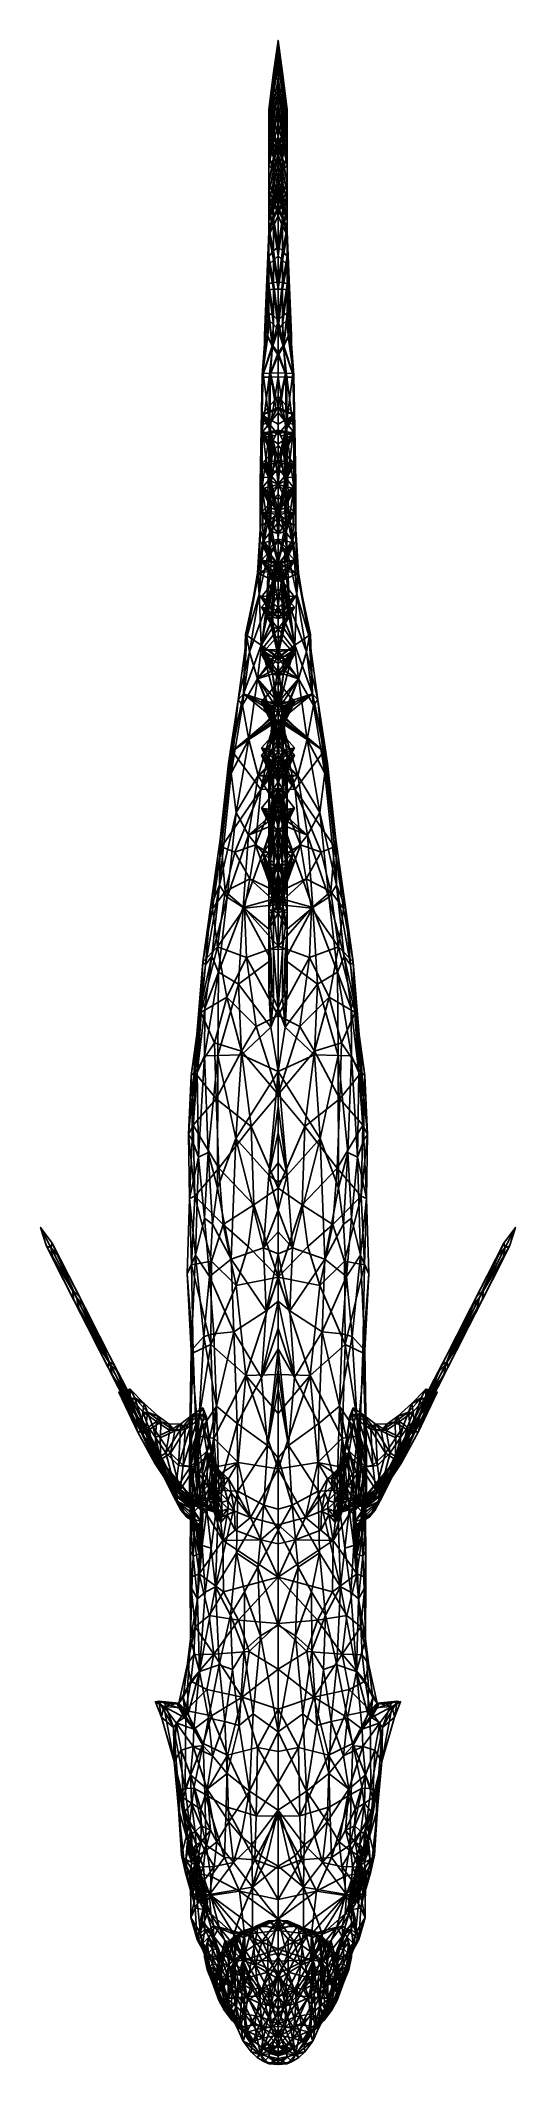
# Model space of a CAD drawing. Extents: x -0.15 to 0.15, y -0.47 to 0.85.
import ezdxf

# ---------------------------------------------------------------- set-up
doc = ezdxf.new("R2010")
doc.units = 0
doc.layers.add('TUNA$LWO', color=1, linetype='CONTINUOUS')

msp = doc.modelspace()

# ---------------------------------------------------------------- linework, layer by layer
at = {"layer": 'TUNA$LWO'}
for points in [[(0, 0.8412, -0.1409), (0, 0.847, -0.1481), (-0.0029, 0.8262, -0.1382)], [(0, 0.847, -0.1481), (0, 0.8311, -0.1467), (-0.0029, 0.8262, -0.1382)], [(0, 0.847, -0.1481), (0, 0.8412, -0.1409), (0.0029, 0.8262, -0.1382)], [(0, 0.8311, -0.1467), (0, 0.847, -0.1481), (0.0029, 0.8262, -0.1382)], [(-0.0029, 0.8212, -0.1315), (0, 0.8412, -0.1409), (-0.0029, 0.8262, -0.1382)], [(0, 0.8224, -0.1294), (0, 0.8412, -0.1409), (-0.0029, 0.8212, -0.1315)], [(0, 0.8152, 0.197), (0, 0.834, 0.197), (-0.0029, 0.8147, 0.1851)], [(0, 0.834, 0.197), (0, 0.8124, 0.1754), (-0.0029, 0.8147, 0.1851)], [(-0.0029, 0.8123, -0.1368), (-0.0029, 0.8262, -0.1382), (0, 0.8311, -0.1467)], [(0, 0.8311, -0.1467), (0, 0.8051, -0.1366), (-0.0029, 0.8123, -0.1368)], [(0, 0.8412, -0.1409), (0.0029, 0.8212, -0.1315), (0.0029, 0.8262, -0.1382)], [(0, 0.8412, -0.1409), (0, 0.8224, -0.1294), (0.0029, 0.8212, -0.1315)], [(0, 0.834, 0.197), (0, 0.8152, 0.197), (0.0029, 0.8147, 0.1851)], [(0, 0.8124, 0.1754), (0, 0.834, 0.197), (0.0029, 0.8147, 0.1851)], [(0.0029, 0.8262, -0.1382), (0.0029, 0.8123, -0.1368), (0, 0.8311, -0.1467)], [(0, 0.8051, -0.1366), (0, 0.8311, -0.1467), (0.0029, 0.8123, -0.1368)], [(-0.0029, 0.8212, -0.1315), (-0.0029, 0.8262, -0.1382), (-0.0059, 0.8021, -0.1251)], [(-0.0029, 0.8262, -0.1382), (-0.0029, 0.8123, -0.1368), (-0.0059, 0.8021, -0.1251)], [(-0.0059, 0.7972, -0.1188), (-0.0029, 0.8212, -0.1315), (-0.0059, 0.8021, -0.1251)], [(-0.0029, 0.805, -0.1204), (-0.0029, 0.8212, -0.1315), (-0.0059, 0.7972, -0.1188)], [(-0.0029, 0.805, -0.1204), (0, 0.8224, -0.1294), (-0.0029, 0.8212, -0.1315)], [(0, 0.8008, -0.1106), (0, 0.8224, -0.1294), (-0.0029, 0.805, -0.1204)], [(0, 0.8224, -0.1294), (0.0029, 0.805, -0.1204), (0.0029, 0.8212, -0.1315)], [(0, 0.8224, -0.1294), (0, 0.8008, -0.1106), (0.0029, 0.805, -0.1204)], [(0.0029, 0.8262, -0.1382), (0.0029, 0.8212, -0.1315), (0.0059, 0.8021, -0.1251)], [(0.0029, 0.8123, -0.1368), (0.0029, 0.8262, -0.1382), (0.0059, 0.8021, -0.1251)], [(0.0029, 0.8212, -0.1315), (0.0059, 0.7972, -0.1188), (0.0059, 0.8021, -0.1251)], [(0.0029, 0.8212, -0.1315), (0.0029, 0.805, -0.1204), (0.0059, 0.7972, -0.1188)], [(-0.0029, 0.7986, 0.1845), (-0.0029, 0.8147, 0.1851), (-0.0059, 0.7971, 0.1727)], [(-0.0029, 0.8147, 0.1851), (-0.0029, 0.7957, 0.1634), (-0.0059, 0.7971, 0.1727)], [(-0.0059, 0.7899, -0.1224), (-0.0059, 0.8021, -0.1251), (-0.0029, 0.8123, -0.1368)], [(-0.0029, 0.8123, -0.1368), (-0.0029, 0.79, -0.1267), (-0.0059, 0.7899, -0.1224)], [(-0.0059, 0.7844, -0.1075), (-0.0029, 0.805, -0.1204), (-0.0059, 0.7972, -0.1188)], [(-0.0029, 0.7863, -0.102), (-0.0029, 0.805, -0.1204), (-0.0059, 0.7844, -0.1075)], [(-0.0029, 0.7986, 0.1845), (0, 0.8152, 0.197), (-0.0029, 0.8147, 0.1851)], [(0, 0.7936, 0.1884), (0, 0.8152, 0.197), (-0.0029, 0.7986, 0.1845)], [(-0.0029, 0.7957, 0.1634), (-0.0029, 0.8147, 0.1851), (0, 0.8124, 0.1754)], [(0, 0.8124, 0.1754), (0, 0.7849, 0.145), (-0.0029, 0.7957, 0.1634)], [(-0.0029, 0.79, -0.1267), (-0.0029, 0.8123, -0.1368), (0, 0.8051, -0.1366)], [(0, 0.8051, -0.1366), (0, 0.7704, -0.1207), (-0.0029, 0.79, -0.1267)], [(-0.0029, 0.7863, -0.102), (0, 0.8008, -0.1106), (-0.0029, 0.805, -0.1204)], [(0, 0.8152, 0.197), (0.0029, 0.7986, 0.1845), (0.0029, 0.8147, 0.1851)], [(0, 0.8152, 0.197), (0, 0.7936, 0.1884), (0.0029, 0.7986, 0.1845)], [(0.0029, 0.8147, 0.1851), (0.0029, 0.7957, 0.1634), (0, 0.8124, 0.1754)], [(0, 0.7849, 0.145), (0, 0.8124, 0.1754), (0.0029, 0.7957, 0.1634)], [(0.0029, 0.8123, -0.1368), (0.0029, 0.79, -0.1267), (0, 0.8051, -0.1366)], [(0, 0.7704, -0.1207), (0, 0.8051, -0.1366), (0.0029, 0.79, -0.1267)], [(0, 0.8008, -0.1106), (0.0029, 0.7863, -0.102), (0.0029, 0.805, -0.1204)], [(0.0029, 0.8147, 0.1851), (0.0029, 0.7986, 0.1845), (0.0059, 0.7971, 0.1727)], [(0.0029, 0.7957, 0.1634), (0.0029, 0.8147, 0.1851), (0.0059, 0.7971, 0.1727)], [(0.0059, 0.8021, -0.1251), (0.0059, 0.7899, -0.1224), (0.0029, 0.8123, -0.1368)], [(0.0029, 0.79, -0.1267), (0.0029, 0.8123, -0.1368), (0.0059, 0.7899, -0.1224)], [(0.0029, 0.805, -0.1204), (0.0059, 0.7844, -0.1075), (0.0059, 0.7972, -0.1188)], [(0.0029, 0.805, -0.1204), (0.0029, 0.7863, -0.102), (0.0059, 0.7844, -0.1075)], [(-0.0059, 0.8021, -0.1251), (-0.0059, 0.7899, -0.1224), (-0.0059, 0.7972, -0.1188)], [(-0.0059, 0.7829, 0.1705), (-0.0029, 0.7986, 0.1845), (-0.0059, 0.7971, 0.1727)], [(-0.0029, 0.7801, 0.1748), (-0.0029, 0.7986, 0.1845), (-0.0059, 0.7829, 0.1705)], [(-0.0059, 0.7972, -0.1188), (-0.0059, 0.7899, -0.1224), (-0.0059, 0.7844, -0.1075)], [(-0.0059, 0.7791, 0.1493), (-0.0059, 0.7971, 0.1727), (-0.0029, 0.7957, 0.1634)], [(-0.0059, 0.7971, 0.1727), (-0.0059, 0.7791, 0.1493), (-0.0059, 0.7829, 0.1705)], [(-0.0029, 0.7957, 0.1634), (-0.0029, 0.7711, 0.1315), (-0.0059, 0.7791, 0.1493)], [(0, 0.7791, -0.0875), (0, 0.8008, -0.1106), (-0.0029, 0.7863, -0.102)], [(-0.0029, 0.7801, 0.1748), (0, 0.7936, 0.1884), (-0.0029, 0.7986, 0.1845)], [(-0.0029, 0.7711, 0.1315), (-0.0029, 0.7957, 0.1634), (0, 0.7849, 0.145)], [(0, 0.7733, 0.1754), (0, 0.7936, 0.1884), (-0.0029, 0.7801, 0.1748)], [(0, 0.8008, -0.1106), (0, 0.7791, -0.0875), (0.0029, 0.7863, -0.102)], [(0, 0.7936, 0.1884), (0.0029, 0.7801, 0.1748), (0.0029, 0.7986, 0.1845)], [(0.0029, 0.7957, 0.1634), (0.0029, 0.7711, 0.1315), (0, 0.7849, 0.145)], [(0, 0.7936, 0.1884), (0, 0.7733, 0.1754), (0.0029, 0.7801, 0.1748)], [(0.0029, 0.7986, 0.1845), (0.0059, 0.7829, 0.1705), (0.0059, 0.7971, 0.1727)], [(0.0029, 0.7986, 0.1845), (0.0029, 0.7801, 0.1748), (0.0059, 0.7829, 0.1705)], [(0.0059, 0.7971, 0.1727), (0.0059, 0.7791, 0.1493), (0.0029, 0.7957, 0.1634)], [(0.0029, 0.7711, 0.1315), (0.0029, 0.7957, 0.1634), (0.0059, 0.7791, 0.1493)], [(0.0059, 0.7899, -0.1224), (0.0059, 0.8021, -0.1251), (0.0059, 0.7972, -0.1188)], [(0.0059, 0.7899, -0.1224), (0.0059, 0.7972, -0.1188), (0.0059, 0.7844, -0.1075)], [(0.0059, 0.7791, 0.1493), (0.0059, 0.7971, 0.1727), (0.0059, 0.7829, 0.1705)], [(-0.0059, 0.7728, -0.1119), (-0.0059, 0.7899, -0.1224), (-0.0029, 0.79, -0.1267)], [(-0.0029, 0.79, -0.1267), (-0.0029, 0.7604, -0.11), (-0.0059, 0.7728, -0.1119)], [(-0.0059, 0.7899, -0.1224), (-0.0059, 0.7728, -0.1119), (-0.0059, 0.7844, -0.1075)], [(-0.0059, 0.7694, -0.0891), (-0.0029, 0.7863, -0.102), (-0.0059, 0.7844, -0.1075)], [(-0.0029, 0.7673, -0.0792), (-0.0029, 0.7863, -0.102), (-0.0059, 0.7694, -0.0891)], [(-0.0059, 0.7844, -0.1075), (-0.0059, 0.7728, -0.1119), (-0.0059, 0.7694, -0.0891)], [(-0.0059, 0.7658, 0.1575), (-0.0029, 0.7801, 0.1748), (-0.0059, 0.7829, 0.1705)], [(-0.0059, 0.7829, 0.1705), (-0.0059, 0.7791, 0.1493), (-0.0059, 0.7658, 0.1575)], [(-0.0029, 0.7625, 0.1603), (-0.0029, 0.7801, 0.1748), (-0.0059, 0.7658, 0.1575)], [(-0.0059, 0.7546, 0.1166), (-0.0059, 0.7791, 0.1493), (-0.0029, 0.7711, 0.1315)], [(-0.0059, 0.7791, 0.1493), (-0.0059, 0.7546, 0.1166), (-0.0059, 0.7658, 0.1575)], [(-0.0029, 0.7604, -0.11), (-0.0029, 0.79, -0.1267), (0, 0.7704, -0.1207)], [(-0.0029, 0.7673, -0.0792), (0, 0.7791, -0.0875), (-0.0029, 0.7863, -0.102)], [(0, 0.7849, 0.145), (0, 0.7662, 0.1219), (-0.0029, 0.7711, 0.1315)], [(-0.0029, 0.7625, 0.1603), (0, 0.7733, 0.1754), (-0.0029, 0.7801, 0.1748)], [(0, 0.756, -0.0557), (0, 0.7791, -0.0875), (-0.0029, 0.7673, -0.0792)], [(0.0029, 0.79, -0.1267), (0.0029, 0.7604, -0.11), (0, 0.7704, -0.1207)], [(0, 0.7791, -0.0875), (0.0029, 0.7673, -0.0792), (0.0029, 0.7863, -0.102)], [(0, 0.7662, 0.1219), (0, 0.7849, 0.145), (0.0029, 0.7711, 0.1315)], [(0, 0.7733, 0.1754), (0.0029, 0.7625, 0.1603), (0.0029, 0.7801, 0.1748)], [(0, 0.7791, -0.0875), (0, 0.756, -0.0557), (0.0029, 0.7673, -0.0792)], [(0.0059, 0.7899, -0.1224), (0.0059, 0.7728, -0.1119), (0.0029, 0.79, -0.1267)], [(0.0029, 0.7604, -0.11), (0.0029, 0.79, -0.1267), (0.0059, 0.7728, -0.1119)], [(0.0029, 0.7863, -0.102), (0.0059, 0.7694, -0.0891), (0.0059, 0.7844, -0.1075)], [(0.0029, 0.7863, -0.102), (0.0029, 0.7673, -0.0792), (0.0059, 0.7694, -0.0891)], [(0.0029, 0.7801, 0.1748), (0.0059, 0.7658, 0.1575), (0.0059, 0.7829, 0.1705)], [(0.0029, 0.7801, 0.1748), (0.0029, 0.7625, 0.1603), (0.0059, 0.7658, 0.1575)], [(0.0059, 0.7791, 0.1493), (0.0059, 0.7546, 0.1166), (0.0029, 0.7711, 0.1315)], [(0.0059, 0.7728, -0.1119), (0.0059, 0.7899, -0.1224), (0.0059, 0.7844, -0.1075)], [(0.0059, 0.7728, -0.1119), (0.0059, 0.7844, -0.1075), (0.0059, 0.7694, -0.0891)], [(0.0059, 0.7791, 0.1493), (0.0059, 0.7829, 0.1705), (0.0059, 0.7658, 0.1575)], [(0.0059, 0.7546, 0.1166), (0.0059, 0.7791, 0.1493), (0.0059, 0.7658, 0.1575)], [(-0.0059, 0.7484, -0.0958), (-0.0059, 0.7728, -0.1119), (-0.0029, 0.7604, -0.11)], [(-0.0059, 0.7728, -0.1119), (-0.0059, 0.7484, -0.0958), (-0.0059, 0.7694, -0.0891)], [(-0.0029, 0.7711, 0.1315), (-0.0029, 0.7544, 0.1091), (-0.0059, 0.7546, 0.1166)], [(-0.0059, 0.7547, -0.0685), (-0.0029, 0.7673, -0.0792), (-0.0059, 0.7694, -0.0891)], [(-0.0059, 0.7694, -0.0891), (-0.0059, 0.7484, -0.0958), (-0.0059, 0.7547, -0.0685)], [(-0.0029, 0.7466, -0.0493), (-0.0029, 0.7673, -0.0792), (-0.0059, 0.7547, -0.0685)], [(-0.0059, 0.7492, 0.1409), (-0.0029, 0.7625, 0.1603), (-0.0059, 0.7658, 0.1575)], [(-0.0059, 0.7658, 0.1575), (-0.0059, 0.7546, 0.1166), (-0.0059, 0.7492, 0.1409)], [(0, 0.7517, 0.1566), (0, 0.7733, 0.1754), (-0.0029, 0.7625, 0.1603)], [(-0.0029, 0.7544, 0.1091), (-0.0029, 0.7711, 0.1315), (0, 0.7662, 0.1219)], [(0, 0.7704, -0.1207), (0, 0.7372, -0.1005), (-0.0029, 0.7604, -0.11)], [(-0.0029, 0.7466, -0.0493), (0, 0.756, -0.0557), (-0.0029, 0.7673, -0.0792)], [(0, 0.7662, 0.1219), (0, 0.7488, 0.0873), (-0.0029, 0.7544, 0.1091)], [(0, 0.7733, 0.1754), (0, 0.7517, 0.1566), (0.0029, 0.7625, 0.1603)], [(0.0029, 0.7711, 0.1315), (0.0029, 0.7544, 0.1091), (0, 0.7662, 0.1219)], [(0, 0.7372, -0.1005), (0, 0.7704, -0.1207), (0.0029, 0.7604, -0.11)], [(0, 0.756, -0.0557), (0.0029, 0.7466, -0.0493), (0.0029, 0.7673, -0.0792)], [(0, 0.7488, 0.0873), (0, 0.7662, 0.1219), (0.0029, 0.7544, 0.1091)], [(0.0059, 0.7728, -0.1119), (0.0059, 0.7484, -0.0958), (0.0029, 0.7604, -0.11)], [(0.0029, 0.7544, 0.1091), (0.0029, 0.7711, 0.1315), (0.0059, 0.7546, 0.1166)], [(0.0029, 0.7673, -0.0792), (0.0059, 0.7547, -0.0685), (0.0059, 0.7694, -0.0891)], [(0.0029, 0.7673, -0.0792), (0.0029, 0.7466, -0.0493), (0.0059, 0.7547, -0.0685)], [(0.0029, 0.7625, 0.1603), (0.0059, 0.7492, 0.1409), (0.0059, 0.7658, 0.1575)], [(0.0059, 0.7484, -0.0958), (0.0059, 0.7728, -0.1119), (0.0059, 0.7694, -0.0891)], [(0.0059, 0.7484, -0.0958), (0.0059, 0.7694, -0.0891), (0.0059, 0.7547, -0.0685)], [(0.0059, 0.7546, 0.1166), (0.0059, 0.7658, 0.1575), (0.0059, 0.7492, 0.1409)], [(-0.0029, 0.7432, 0.1405), (-0.0029, 0.7625, 0.1603), (-0.0059, 0.7492, 0.1409)], [(-0.0029, 0.7604, -0.11), (-0.0029, 0.7317, -0.0893), (-0.0059, 0.7484, -0.0958)], [(-0.0059, 0.7383, -0.0417), (-0.0029, 0.7466, -0.0493), (-0.0059, 0.7547, -0.0685)], [(-0.0059, 0.7547, -0.0685), (-0.0059, 0.7253, -0.0771), (-0.0059, 0.7383, -0.0417)], [(-0.0059, 0.7484, -0.0958), (-0.0059, 0.7253, -0.0771), (-0.0059, 0.7547, -0.0685)], [(-0.0059, 0.7427, 0.0975), (-0.0059, 0.7546, 0.1166), (-0.0029, 0.7544, 0.1091)], [(-0.0059, 0.7546, 0.1166), (-0.0059, 0.7427, 0.0975), (-0.0059, 0.7335, 0.1232)], [(-0.0059, 0.7492, 0.1409), (-0.0059, 0.7546, 0.1166), (-0.0059, 0.7335, 0.1232)], [(-0.0029, 0.7544, 0.1091), (-0.0029, 0.7399, 0.0791), (-0.0059, 0.7427, 0.0975)], [(-0.0029, 0.7432, 0.1405), (0, 0.7517, 0.1566), (-0.0029, 0.7625, 0.1603)], [(-0.0029, 0.7317, -0.0893), (-0.0029, 0.7604, -0.11), (0, 0.7372, -0.1005)], [(0, 0.7459, -0.0297), (0, 0.756, -0.0557), (-0.0029, 0.7466, -0.0493)], [(-0.0029, 0.7399, 0.0791), (-0.0029, 0.7544, 0.1091), (0, 0.7488, 0.0873)], [(0, 0.7329, 0.1349), (0, 0.7517, 0.1566), (-0.0029, 0.7432, 0.1405)], [(0, 0.7517, 0.1566), (0.0029, 0.7432, 0.1405), (0.0029, 0.7625, 0.1603)], [(0.0029, 0.7604, -0.11), (0.0029, 0.7317, -0.0893), (0, 0.7372, -0.1005)], [(0, 0.756, -0.0557), (0, 0.7459, -0.0297), (0.0029, 0.7466, -0.0493)], [(0.0029, 0.7544, 0.1091), (0.0029, 0.7399, 0.0791), (0, 0.7488, 0.0873)], [(0, 0.7517, 0.1566), (0, 0.7329, 0.1349), (0.0029, 0.7432, 0.1405)], [(0.0029, 0.7625, 0.1603), (0.0029, 0.7432, 0.1405), (0.0059, 0.7492, 0.1409)], [(0.0029, 0.7317, -0.0893), (0.0029, 0.7604, -0.11), (0.0059, 0.7484, -0.0958)], [(0.0029, 0.7466, -0.0493), (0.0059, 0.7383, -0.0417), (0.0059, 0.7547, -0.0685)], [(0.0059, 0.7546, 0.1166), (0.0059, 0.7427, 0.0975), (0.0029, 0.7544, 0.1091)], [(0.0029, 0.7399, 0.0791), (0.0029, 0.7544, 0.1091), (0.0059, 0.7427, 0.0975)], [(0.0059, 0.7253, -0.0771), (0.0059, 0.7547, -0.0685), (0.0059, 0.7383, -0.0417)], [(0.0059, 0.7253, -0.0771), (0.0059, 0.7484, -0.0958), (0.0059, 0.7547, -0.0685)], [(0.0059, 0.7427, 0.0975), (0.0059, 0.7546, 0.1166), (0.0059, 0.7335, 0.1232)], [(0.0059, 0.7546, 0.1166), (0.0059, 0.7492, 0.1409), (0.0059, 0.7335, 0.1232)], [(-0.0059, 0.7335, 0.1232), (-0.0029, 0.7432, 0.1405), (-0.0059, 0.7492, 0.1409)], [(-0.0059, 0.7253, -0.0771), (-0.0059, 0.7484, -0.0958), (-0.0029, 0.7317, -0.0893)], [(-0.0029, 0.7376, -0.0259), (-0.0029, 0.7466, -0.0493), (-0.0059, 0.7383, -0.0417)], [(-0.0029, 0.7263, 0.12), (-0.0029, 0.7432, 0.1405), (-0.0059, 0.7335, 0.1232)], [(-0.0059, 0.7325, 0.0717), (-0.0059, 0.7427, 0.0975), (-0.0029, 0.7399, 0.0791)], [(-0.0059, 0.7427, 0.0975), (-0.0059, 0.7325, 0.0717), (-0.0059, 0.7206, 0.1067)], [(-0.0059, 0.7335, 0.1232), (-0.0059, 0.7427, 0.0975), (-0.0059, 0.7206, 0.1067)], [(-0.0029, 0.7399, 0.0791), (-0.0029, 0.7321, 0.0482), (-0.0059, 0.7325, 0.0717)], [(-0.0059, 0.7305, -0.021), (-0.0029, 0.7376, -0.0259), (-0.0059, 0.7383, -0.0417)], [(-0.0059, 0.7383, -0.0417), (-0.0059, 0.6886, -0.0387), (-0.0059, 0.7305, -0.021)], [(-0.0059, 0.7065, -0.059), (-0.0059, 0.6886, -0.0387), (-0.0059, 0.7383, -0.0417)], [(-0.0059, 0.7253, -0.0771), (-0.0059, 0.7065, -0.059), (-0.0059, 0.7383, -0.0417)], [(-0.0029, 0.7316, 0.0015), (-0.0029, 0.7376, -0.0259), (-0.0059, 0.7305, -0.021)], [(0, 0.7488, 0.0873), (0, 0.7387, 0.0512), (-0.0029, 0.7399, 0.0791)], [(-0.0029, 0.7376, -0.0259), (0, 0.7459, -0.0297), (-0.0029, 0.7466, -0.0493)], [(0, 0.7387, 0.0006), (0, 0.7459, -0.0297), (-0.0029, 0.7376, -0.0259)], [(-0.0029, 0.7263, 0.12), (0, 0.7329, 0.1349), (-0.0029, 0.7432, 0.1405)], [(-0.0029, 0.7321, 0.0482), (-0.0029, 0.7399, 0.0791), (0, 0.7387, 0.0512)], [(0, 0.7387, 0.0512), (0, 0.7373, 0.0237), (-0.0029, 0.7321, 0.0482)], [(-0.0029, 0.7316, 0.0015), (0, 0.7387, 0.0006), (-0.0029, 0.7376, -0.0259)], [(0, 0.7373, 0.0237), (0, 0.7387, 0.0006), (-0.0029, 0.7316, 0.0015)], [(0, 0.7387, 0.0512), (0, 0.7488, 0.0873), (0.0029, 0.7399, 0.0791)], [(0, 0.7459, -0.0297), (0.0029, 0.7376, -0.0259), (0.0029, 0.7466, -0.0493)], [(0, 0.7459, -0.0297), (0, 0.7387, 0.0006), (0.0029, 0.7376, -0.0259)], [(0, 0.7329, 0.1349), (0.0029, 0.7263, 0.12), (0.0029, 0.7432, 0.1405)], [(0.0029, 0.7399, 0.0791), (0.0029, 0.7321, 0.0482), (0, 0.7387, 0.0512)], [(0, 0.7373, 0.0237), (0, 0.7387, 0.0512), (0.0029, 0.7321, 0.0482)], [(0, 0.7387, 0.0006), (0.0029, 0.7316, 0.0015), (0.0029, 0.7376, -0.0259)], [(0, 0.7387, 0.0006), (0, 0.7373, 0.0237), (0.0029, 0.7316, 0.0015)], [(0.0029, 0.7432, 0.1405), (0.0059, 0.7335, 0.1232), (0.0059, 0.7492, 0.1409)], [(0.0059, 0.7484, -0.0958), (0.0059, 0.7253, -0.0771), (0.0029, 0.7317, -0.0893)], [(0.0029, 0.7466, -0.0493), (0.0029, 0.7376, -0.0259), (0.0059, 0.7383, -0.0417)], [(0.0029, 0.7432, 0.1405), (0.0029, 0.7263, 0.12), (0.0059, 0.7335, 0.1232)], [(0.0059, 0.7427, 0.0975), (0.0059, 0.7325, 0.0717), (0.0029, 0.7399, 0.0791)], [(0.0029, 0.7321, 0.0482), (0.0029, 0.7399, 0.0791), (0.0059, 0.7325, 0.0717)], [(0.0029, 0.7376, -0.0259), (0.0059, 0.7305, -0.021), (0.0059, 0.7383, -0.0417)], [(0.0029, 0.7376, -0.0259), (0.0029, 0.7316, 0.0015), (0.0059, 0.7305, -0.021)], [(0.0059, 0.7325, 0.0717), (0.0059, 0.7427, 0.0975), (0.0059, 0.7206, 0.1067)], [(0.0059, 0.7427, 0.0975), (0.0059, 0.7335, 0.1232), (0.0059, 0.7206, 0.1067)], [(0.0059, 0.6886, -0.0387), (0.0059, 0.7383, -0.0417), (0.0059, 0.7305, -0.021)], [(0.0059, 0.6886, -0.0387), (0.0059, 0.7065, -0.059), (0.0059, 0.7383, -0.0417)], [(0.0059, 0.7065, -0.059), (0.0059, 0.7253, -0.0771), (0.0059, 0.7383, -0.0417)], [(-0.0059, 0.7206, 0.1067), (-0.0029, 0.7263, 0.12), (-0.0059, 0.7335, 0.1232)], [(-0.0059, 0.7256, 0.0444), (-0.0059, 0.7325, 0.0717), (-0.0029, 0.7321, 0.0482)], [(-0.0059, 0.7325, 0.0717), (-0.0059, 0.7256, 0.0444), (-0.0059, 0.7012, 0.0853)], [(-0.0059, 0.7206, 0.1067), (-0.0059, 0.7325, 0.0717), (-0.0059, 0.7012, 0.0853)], [(-0.0029, 0.7321, 0.0482), (-0.0029, 0.7309, 0.0229), (-0.0059, 0.7256, 0.0444)], [(-0.0029, 0.7317, -0.0893), (-0.0029, 0.7102, -0.0688), (-0.0059, 0.7253, -0.0771)], [(-0.0059, 0.7216, 0.0022), (-0.0029, 0.7316, 0.0015), (-0.0059, 0.7305, -0.021)], [(-0.0059, 0.7216, 0.0022), (-0.0059, 0.7225, 0.0142), (-0.0029, 0.7316, 0.0015)], [(-0.0029, 0.7309, 0.0229), (-0.0029, 0.7316, 0.0015), (-0.0059, 0.7225, 0.0142)], [(-0.0059, 0.7225, 0.0142), (-0.0059, 0.7256, 0.0444), (-0.0029, 0.7309, 0.0229)], [(-0.0059, 0.7305, -0.021), (-0.0059, 0.6886, -0.0387), (-0.0059, 0.7216, 0.0022)], [(-0.0029, 0.7041, 0.0945), (-0.0029, 0.7263, 0.12), (-0.0059, 0.7206, 0.1067)], [(-0.0059, 0.6847, 0.0652), (-0.0059, 0.7256, 0.0444), (-0.0059, 0.6651, 0.0407)], [(-0.0059, 0.7012, 0.0853), (-0.0059, 0.7256, 0.0444), (-0.0059, 0.6847, 0.0652)], [(-0.0059, 0.6651, 0.0407), (-0.0059, 0.7256, 0.0444), (-0.0059, 0.7225, 0.0142)], [(-0.0059, 0.7065, -0.059), (-0.0059, 0.7253, -0.0771), (-0.0029, 0.7102, -0.0688)], [(-0.0029, 0.7309, 0.0229), (-0.0029, 0.7321, 0.0482), (0, 0.7373, 0.0237)], [(-0.0029, 0.7309, 0.0229), (0, 0.7373, 0.0237), (-0.0029, 0.7316, 0.0015)], [(0, 0.7372, -0.1005), (0, 0.7127, -0.0788), (-0.0029, 0.7317, -0.0893)], [(0, 0.7069, 0.1046), (0, 0.7329, 0.1349), (-0.0029, 0.7263, 0.12)], [(-0.0029, 0.7102, -0.0688), (-0.0029, 0.7317, -0.0893), (0, 0.7127, -0.0788)], [(-0.0029, 0.7041, 0.0945), (0, 0.7069, 0.1046), (-0.0029, 0.7263, 0.12)], [(0.0029, 0.7321, 0.0482), (0.0029, 0.7309, 0.0229), (0, 0.7373, 0.0237)], [(0, 0.7373, 0.0237), (0.0029, 0.7309, 0.0229), (0.0029, 0.7316, 0.0015)], [(0, 0.7127, -0.0788), (0, 0.7372, -0.1005), (0.0029, 0.7317, -0.0893)], [(0, 0.7329, 0.1349), (0, 0.7069, 0.1046), (0.0029, 0.7263, 0.12)], [(0.0029, 0.7317, -0.0893), (0.0029, 0.7102, -0.0688), (0, 0.7127, -0.0788)], [(0, 0.7069, 0.1046), (0.0029, 0.7041, 0.0945), (0.0029, 0.7263, 0.12)], [(0.0029, 0.7263, 0.12), (0.0059, 0.7206, 0.1067), (0.0059, 0.7335, 0.1232)], [(0.0059, 0.7325, 0.0717), (0.0059, 0.7256, 0.0444), (0.0029, 0.7321, 0.0482)], [(0.0029, 0.7309, 0.0229), (0.0029, 0.7321, 0.0482), (0.0059, 0.7256, 0.0444)], [(0.0029, 0.7102, -0.0688), (0.0029, 0.7317, -0.0893), (0.0059, 0.7253, -0.0771)], [(0.0029, 0.7316, 0.0015), (0.0059, 0.7216, 0.0022), (0.0059, 0.7305, -0.021)], [(0.0059, 0.7225, 0.0142), (0.0059, 0.7216, 0.0022), (0.0029, 0.7316, 0.0015)], [(0.0029, 0.7316, 0.0015), (0.0029, 0.7309, 0.0229), (0.0059, 0.7225, 0.0142)], [(0.0059, 0.7256, 0.0444), (0.0059, 0.7225, 0.0142), (0.0029, 0.7309, 0.0229)], [(0.0029, 0.7263, 0.12), (0.0029, 0.7041, 0.0945), (0.0059, 0.7206, 0.1067)], [(0.0059, 0.7253, -0.0771), (0.0059, 0.7065, -0.059), (0.0029, 0.7102, -0.0688)], [(0.0059, 0.7256, 0.0444), (0.0059, 0.7325, 0.0717), (0.0059, 0.7012, 0.0853)], [(0.0059, 0.7325, 0.0717), (0.0059, 0.7206, 0.1067), (0.0059, 0.7012, 0.0853)], [(0.0059, 0.6886, -0.0387), (0.0059, 0.7305, -0.021), (0.0059, 0.7216, 0.0022)], [(0.0059, 0.7256, 0.0444), (0.0059, 0.6847, 0.0652), (0.0059, 0.6651, 0.0407)], [(0.0059, 0.7256, 0.0444), (0.0059, 0.7012, 0.0853), (0.0059, 0.6847, 0.0652)], [(0.0059, 0.7256, 0.0444), (0.0059, 0.6651, 0.0407), (0.0059, 0.7225, 0.0142)], [(-0.0059, 0.7225, 0.0142), (-0.0087, 0.6552, 0.0126), (-0.0066, 0.6546, 0.0232)], [(-0.0087, 0.6552, 0.0126), (-0.0059, 0.7225, 0.0142), (-0.008, 0.6554, 0.0033)], [(-0.0059, 0.7216, 0.0022), (-0.008, 0.6554, 0.0033), (-0.0059, 0.7225, 0.0142)], [(-0.0059, 0.6695, -0.02), (-0.008, 0.6554, 0.0033), (-0.0059, 0.7216, 0.0022)], [(-0.0066, 0.6546, 0.0232), (-0.0059, 0.6651, 0.0407), (-0.0059, 0.7225, 0.0142)], [(-0.0059, 0.6886, -0.0387), (-0.0059, 0.6695, -0.02), (-0.0059, 0.7216, 0.0022)], [(-0.0059, 0.7012, 0.0853), (-0.0029, 0.7041, 0.0945), (-0.0059, 0.7206, 0.1067)], [(0, 0.7127, -0.0788), (0, 0.6896, -0.0528), (-0.0029, 0.7102, -0.0688)], [(0, 0.6896, -0.0528), (0, 0.7127, -0.0788), (0.0029, 0.7102, -0.0688)], [(0.0029, 0.7041, 0.0945), (0.0059, 0.7012, 0.0853), (0.0059, 0.7206, 0.1067)], [(0.0087, 0.6552, 0.0126), (0.0059, 0.7225, 0.0142), (0.0066, 0.6546, 0.0232)], [(0.0059, 0.7225, 0.0142), (0.0087, 0.6552, 0.0126), (0.008, 0.6554, 0.0033)], [(0.008, 0.6554, 0.0033), (0.0059, 0.7216, 0.0022), (0.0059, 0.7225, 0.0142)], [(0.0059, 0.6651, 0.0407), (0.0066, 0.6546, 0.0232), (0.0059, 0.7225, 0.0142)], [(0.008, 0.6554, 0.0033), (0.0059, 0.6695, -0.02), (0.0059, 0.7216, 0.0022)], [(0.0059, 0.6695, -0.02), (0.0059, 0.6886, -0.0387), (0.0059, 0.7216, 0.0022)], [(-0.0029, 0.7102, -0.0688), (-0.0029, 0.6897, -0.0459), (-0.0059, 0.7065, -0.059)], [(-0.0059, 0.6886, -0.0387), (-0.0059, 0.7065, -0.059), (-0.0029, 0.6897, -0.0459)], [(-0.0029, 0.6852, 0.0718), (-0.0029, 0.7041, 0.0945), (-0.0059, 0.7012, 0.0853)], [(-0.0059, 0.6847, 0.0652), (-0.0029, 0.6852, 0.0718), (-0.0059, 0.7012, 0.0853)], [(-0.0029, 0.6897, -0.0459), (-0.0029, 0.7102, -0.0688), (0, 0.6896, -0.0528)], [(0, 0.6852, 0.0771), (0, 0.7069, 0.1046), (-0.0029, 0.7041, 0.0945)], [(-0.0029, 0.6852, 0.0718), (0, 0.6852, 0.0771), (-0.0029, 0.7041, 0.0945)], [(0.0029, 0.7102, -0.0688), (0.0029, 0.6897, -0.0459), (0, 0.6896, -0.0528)], [(0, 0.7069, 0.1046), (0, 0.6852, 0.0771), (0.0029, 0.7041, 0.0945)], [(0, 0.6852, 0.0771), (0.0029, 0.6852, 0.0718), (0.0029, 0.7041, 0.0945)], [(0.0029, 0.6897, -0.0459), (0.0029, 0.7102, -0.0688), (0.0059, 0.7065, -0.059)], [(0.0059, 0.7065, -0.059), (0.0059, 0.6886, -0.0387), (0.0029, 0.6897, -0.0459)], [(0.0029, 0.7041, 0.0945), (0.0029, 0.6852, 0.0718), (0.0059, 0.7012, 0.0853)], [(0.0029, 0.6852, 0.0718), (0.0059, 0.6847, 0.0652), (0.0059, 0.7012, 0.0853)], [(-0.0029, 0.6897, -0.0459), (-0.0029, 0.6678, -0.0247), (-0.0059, 0.6886, -0.0387)], [(-0.0059, 0.6695, -0.02), (-0.0059, 0.6886, -0.0387), (-0.0029, 0.6678, -0.0247)], [(-0.0029, 0.6623, 0.0447), (-0.0029, 0.6852, 0.0718), (-0.0059, 0.6847, 0.0652)], [(-0.0029, 0.6678, -0.0247), (-0.0029, 0.6897, -0.0459), (0, 0.665, -0.0283)], [(0, 0.6896, -0.0528), (0, 0.665, -0.0283), (-0.0029, 0.6897, -0.0459)], [(-0.0029, 0.6623, 0.0447), (0, 0.659, 0.047), (-0.0029, 0.6852, 0.0718)], [(0, 0.659, 0.047), (0, 0.6852, 0.0771), (-0.0029, 0.6852, 0.0718)], [(0.0029, 0.6897, -0.0459), (0.0029, 0.6678, -0.0247), (0, 0.665, -0.0283)], [(0, 0.665, -0.0283), (0, 0.6896, -0.0528), (0.0029, 0.6897, -0.0459)], [(0, 0.659, 0.047), (0.0029, 0.6623, 0.0447), (0.0029, 0.6852, 0.0718)], [(0, 0.6852, 0.0771), (0, 0.659, 0.047), (0.0029, 0.6852, 0.0718)], [(0.0029, 0.6678, -0.0247), (0.0029, 0.6897, -0.0459), (0.0059, 0.6886, -0.0387)], [(0.0059, 0.6886, -0.0387), (0.0059, 0.6695, -0.02), (0.0029, 0.6678, -0.0247)], [(0.0029, 0.6852, 0.0718), (0.0029, 0.6623, 0.0447), (0.0059, 0.6847, 0.0652)], [(-0.0059, 0.6651, 0.0407), (-0.0029, 0.6623, 0.0447), (-0.0059, 0.6847, 0.0652)], [(0.0029, 0.6623, 0.0447), (0.0059, 0.6651, 0.0407), (0.0059, 0.6847, 0.0652)], [(-0.008, 0.6554, 0.0033), (-0.0059, 0.6695, -0.02), (-0.0036, 0.6487, -0.0034)], [(-0.0066, 0.6546, 0.0232), (-0.0036, 0.6477, 0.0316), (-0.0059, 0.6651, 0.0407)], [(-0.0029, 0.6678, -0.0247), (-0.0036, 0.6487, -0.0034), (-0.0059, 0.6695, -0.02)], [(-0.0036, 0.6477, 0.0316), (-0.0029, 0.6623, 0.0447), (-0.0059, 0.6651, 0.0407)], [(-0.0029, 0.6678, -0.0247), (0, 0.665, -0.0283), (-0.0036, 0.6487, -0.0034)], [(0, 0.665, -0.0283), (0, 0.6437, -0.0059), (-0.0036, 0.6487, -0.0034)], [(-0.0029, 0.6623, 0.0447), (-0.0036, 0.6477, 0.0316), (0, 0.659, 0.047)], [(0, 0.6423, 0.0349), (0, 0.659, 0.047), (-0.0036, 0.6477, 0.0316)], [(0, 0.665, -0.0283), (0.0029, 0.6678, -0.0247), (0.0036, 0.6487, -0.0034)], [(0, 0.6437, -0.0059), (0, 0.665, -0.0283), (0.0036, 0.6487, -0.0034)], [(0.0036, 0.6477, 0.0316), (0.0029, 0.6623, 0.0447), (0, 0.659, 0.047)], [(0, 0.659, 0.047), (0, 0.6423, 0.0349), (0.0036, 0.6477, 0.0316)], [(0.0036, 0.6487, -0.0034), (0.0029, 0.6678, -0.0247), (0.0059, 0.6695, -0.02)], [(0.0029, 0.6623, 0.0447), (0.0036, 0.6477, 0.0316), (0.0059, 0.6651, 0.0407)], [(0.0059, 0.6695, -0.02), (0.008, 0.6554, 0.0033), (0.0036, 0.6487, -0.0034)], [(0.0036, 0.6477, 0.0316), (0.0066, 0.6546, 0.0232), (0.0059, 0.6651, 0.0407)], [(-0.0104, 0.6292, 0.0141), (-0.0087, 0.6496, 0.0128), (-0.0097, 0.6303, 0.0039)], [(-0.0104, 0.6292, 0.0141), (-0.0103, 0.628, 0.0246), (-0.0087, 0.6496, 0.0128)], [(-0.0066, 0.6546, 0.0232), (-0.0087, 0.6496, 0.0128), (-0.0103, 0.628, 0.0246)], [(-0.0066, 0.6546, 0.0232), (-0.0103, 0.628, 0.0246), (-0.0036, 0.6477, 0.0316)], [(-0.0057, 0.6279, 0.0299), (-0.0036, 0.6477, 0.0316), (-0.0103, 0.628, 0.0246)], [(-0.0097, 0.6303, 0.0039), (-0.0087, 0.6496, 0.0128), (-0.008, 0.6554, 0.0033)], [(-0.008, 0.6554, 0.0033), (-0.0036, 0.6487, -0.0034), (-0.0097, 0.6303, 0.0039)], [(-0.0036, 0.6487, -0.0034), (-0.0048, 0.6305, -0.0007), (-0.0097, 0.6303, 0.0039)], [(-0.0087, 0.6496, 0.0128), (-0.0087, 0.6552, 0.0126), (-0.008, 0.6554, 0.0033)], [(-0.0087, 0.6552, 0.0126), (-0.0087, 0.6496, 0.0128), (-0.0066, 0.6546, 0.0232)], [(-0.0036, 0.6477, 0.0316), (-0.0057, 0.6279, 0.0299), (0, 0.6423, 0.0349)], [(-0.0036, 0.6487, -0.0034), (0, 0.6437, -0.0059), (-0.0048, 0.6305, -0.0007)], [(0, 0.6437, -0.0059), (0.0036, 0.6487, -0.0034), (0.0048, 0.6305, -0.0007)], [(0.0057, 0.6279, 0.0299), (0.0036, 0.6477, 0.0316), (0, 0.6423, 0.0349)], [(0.0036, 0.6487, -0.0034), (0.008, 0.6554, 0.0033), (0.0097, 0.6303, 0.0039)], [(0.0103, 0.628, 0.0246), (0.0066, 0.6546, 0.0232), (0.0036, 0.6477, 0.0316)], [(0.0048, 0.6305, -0.0007), (0.0036, 0.6487, -0.0034), (0.0097, 0.6303, 0.0039)], [(0.0036, 0.6477, 0.0316), (0.0057, 0.6279, 0.0299), (0.0103, 0.628, 0.0246)], [(0.0087, 0.6496, 0.0128), (0.0087, 0.6552, 0.0126), (0.0066, 0.6546, 0.0232)], [(0.0087, 0.6496, 0.0128), (0.0066, 0.6546, 0.0232), (0.0103, 0.628, 0.0246)], [(0.0087, 0.6496, 0.0128), (0.0097, 0.6303, 0.0039), (0.008, 0.6554, 0.0033)], [(0.0087, 0.6552, 0.0126), (0.0087, 0.6496, 0.0128), (0.008, 0.6554, 0.0033)], [(0.0087, 0.6496, 0.0128), (0.0104, 0.6292, 0.0141), (0.0097, 0.6303, 0.0039)], [(0.0103, 0.628, 0.0246), (0.0104, 0.6292, 0.0141), (0.0087, 0.6496, 0.0128)], [(0, 0.6282, 0.0327), (0, 0.6423, 0.0349), (-0.0057, 0.6279, 0.0299)], [(0, 0.6437, -0.0059), (0, 0.6307, -0.002), (-0.0048, 0.6305, -0.0007)], [(0, 0.6307, -0.002), (0, 0.6437, -0.0059), (0.0048, 0.6305, -0.0007)], [(0, 0.6423, 0.0349), (0, 0.6282, 0.0327), (0.0057, 0.6279, 0.0299)], [(-0.0104, 0.6292, 0.0141), (-0.011, 0.5946, 0.0166), (-0.0103, 0.628, 0.0246)], [(-0.0105, 0.5973, 0.0089), (-0.011, 0.5946, 0.0166), (-0.0104, 0.6292, 0.0141)], [(-0.011, 0.5946, 0.0166), (-0.0103, 0.5926, 0.0249), (-0.0103, 0.628, 0.0246)], [(-0.0097, 0.6303, 0.0039), (-0.0105, 0.5973, 0.0089), (-0.0104, 0.6292, 0.0141)], [(-0.0056, 0.5981, 0.0033), (-0.0105, 0.5973, 0.0089), (-0.0097, 0.6303, 0.0039)], [(-0.0103, 0.628, 0.0246), (-0.0103, 0.5926, 0.0249), (-0.0057, 0.6279, 0.0299)], [(-0.0103, 0.5926, 0.0249), (-0.0057, 0.5908, 0.031), (-0.0057, 0.6279, 0.0299)], [(-0.0048, 0.6305, -0.0007), (-0.0056, 0.5981, 0.0033), (-0.0097, 0.6303, 0.0039)], [(0, 0.5934, 0.0359), (0, 0.6282, 0.0327), (-0.0057, 0.5908, 0.031)], [(-0.0057, 0.6279, 0.0299), (-0.0057, 0.5908, 0.031), (0, 0.6282, 0.0327)], [(-0.0054, 0.5986, 0.0031), (-0.0056, 0.5981, 0.0033), (-0.0048, 0.6305, -0.0007)], [(-0.0012, 0.6065, -0.0004), (-0.0054, 0.5986, 0.0031), (-0.0048, 0.6305, -0.0007)], [(0, 0.6307, -0.002), (0, 0.6083, -0.0008), (-0.0048, 0.6305, -0.0007)], [(0, 0.6083, -0.0008), (-0.0012, 0.6065, -0.0004), (-0.0048, 0.6305, -0.0007)], [(0, 0.6083, -0.0008), (0, 0.6307, -0.002), (0.0048, 0.6305, -0.0007)], [(0.0012, 0.6065, -0.0004), (0, 0.6083, -0.0008), (0.0048, 0.6305, -0.0007)], [(0.0057, 0.5908, 0.031), (0, 0.6282, 0.0327), (0, 0.5934, 0.0359)], [(0.0057, 0.5908, 0.031), (0.0057, 0.6279, 0.0299), (0, 0.6282, 0.0327)], [(0.0054, 0.5986, 0.0031), (0.0012, 0.6065, -0.0004), (0.0048, 0.6305, -0.0007)], [(0.0054, 0.5986, 0.0031), (0.0048, 0.6305, -0.0007), (0.0056, 0.5981, 0.0033)], [(0.0056, 0.5981, 0.0033), (0.0048, 0.6305, -0.0007), (0.0097, 0.6303, 0.0039)], [(0.0105, 0.5973, 0.0089), (0.0056, 0.5981, 0.0033), (0.0097, 0.6303, 0.0039)], [(0.0103, 0.5926, 0.0249), (0.0103, 0.628, 0.0246), (0.0057, 0.6279, 0.0299)], [(0.0057, 0.5908, 0.031), (0.0103, 0.5926, 0.0249), (0.0057, 0.6279, 0.0299)], [(0.0105, 0.5973, 0.0089), (0.0097, 0.6303, 0.0039), (0.0104, 0.6292, 0.0141)], [(0.011, 0.5946, 0.0166), (0.0104, 0.6292, 0.0141), (0.0103, 0.628, 0.0246)], [(0.0103, 0.5926, 0.0249), (0.011, 0.5946, 0.0166), (0.0103, 0.628, 0.0246)], [(0.011, 0.5946, 0.0166), (0.0105, 0.5973, 0.0089), (0.0104, 0.6292, 0.0141)], [(-0.0107, 0.6034, -0.0105), (0, 0.6154, -0.0096), (0, 0.5974, -0.0163)], [(0, 0.6083, -0.0008), (0, 0.6154, -0.0096), (-0.0107, 0.6034, -0.0105)], [(-0.0012, 0.6065, -0.0004), (0, 0.6083, -0.0008), (-0.0107, 0.6034, -0.0105)], [(-0.0054, 0.5986, 0.0031), (-0.0012, 0.6065, -0.0004), (-0.0107, 0.6034, -0.0105)], [(0, 0.6154, -0.0096), (0.0107, 0.6034, -0.0105), (0, 0.5974, -0.0163)], [(0.0107, 0.6034, -0.0105), (0, 0.6154, -0.0096), (0, 0.6083, -0.0008)], [(0, 0.6083, -0.0008), (0.0012, 0.6065, -0.0004), (0.0107, 0.6034, -0.0105)], [(0.0012, 0.6065, -0.0004), (0.0054, 0.5986, 0.0031), (0.0107, 0.6034, -0.0105)], [(-0.011, 0.5946, 0.0166), (-0.0116, 0.5589, 0.0164), (-0.0103, 0.5926, 0.0249)], [(-0.0114, 0.5624, 0.0073), (-0.0116, 0.5589, 0.0164), (-0.011, 0.5946, 0.0166)], [(-0.0116, 0.5589, 0.0164), (-0.0103, 0.5563, 0.0273), (-0.0103, 0.5926, 0.0249)], [(-0.0105, 0.5973, 0.0089), (-0.0114, 0.5624, 0.0073), (-0.011, 0.5946, 0.0166)], [(-0.0065, 0.5629, 0.0003), (-0.0114, 0.5624, 0.0073), (-0.0105, 0.5973, 0.0089)], [(0, 0.6049, 0.0476), (-0.0107, 0.5914, 0.0485), (0, 0.5846, 0.0539)], [(-0.0107, 0.5914, 0.0485), (0, 0.6049, 0.0476), (0, 0.5934, 0.0359)], [(-0.0107, 0.6034, -0.0105), (0, 0.5974, -0.0163), (0, 0.5907, -0.0012)], [(-0.0048, 0.593, 0.0022), (-0.0049, 0.5931, 0.0023), (-0.0107, 0.6034, -0.0105)], [(0, 0.5907, -0.0012), (-0.0048, 0.593, 0.0022), (-0.0107, 0.6034, -0.0105)], [(-0.0107, 0.6034, -0.0105), (-0.0049, 0.5931, 0.0023), (-0.0049, 0.5938, 0.0024)], [(-0.0054, 0.5981, 0.0031), (-0.0054, 0.5986, 0.0031), (-0.0107, 0.6034, -0.0105)], [(-0.0049, 0.5938, 0.0024), (-0.0054, 0.5981, 0.0031), (-0.0107, 0.6034, -0.0105)], [(0, 0.5934, 0.0359), (-0.0018, 0.5896, 0.0346), (-0.0107, 0.5914, 0.0485)], [(-0.0056, 0.5981, 0.0033), (-0.0065, 0.5629, 0.0003), (-0.0105, 0.5973, 0.0089)], [(-0.0103, 0.5926, 0.0249), (-0.0103, 0.5563, 0.0273), (-0.0057, 0.5908, 0.031)], [(-0.0065, 0.5629, 0.0003), (-0.0056, 0.5981, 0.0033), (-0.0049, 0.5931, 0.0023)], [(-0.0049, 0.5931, 0.0023), (-0.0048, 0.593, 0.0022), (-0.0065, 0.5629, 0.0003)], [(-0.0048, 0.593, 0.0022), (-0.0049, 0.566, -0.0005), (-0.0065, 0.5629, 0.0003)], [(-0.0057, 0.5908, 0.031), (-0.0018, 0.5896, 0.0346), (0, 0.5934, 0.0359)], [(-0.0054, 0.5986, 0.0031), (-0.0054, 0.5981, 0.0031), (-0.0056, 0.5981, 0.0033)], [(-0.0056, 0.5981, 0.0033), (-0.0049, 0.5938, 0.0024), (-0.0049, 0.5931, 0.0023)], [(-0.0054, 0.5981, 0.0031), (-0.0049, 0.5938, 0.0024), (-0.0056, 0.5981, 0.0033)], [(-0.0048, 0.593, 0.0022), (-0.0013, 0.5718, -0.0024), (-0.0049, 0.566, -0.0005)], [(0, 0.5739, -0.0031), (-0.0013, 0.5718, -0.0024), (-0.0048, 0.593, 0.0022)], [(0, 0.5907, -0.0012), (0, 0.5739, -0.0031), (-0.0048, 0.593, 0.0022)], [(0.0107, 0.5914, 0.0485), (0, 0.6049, 0.0476), (0, 0.5846, 0.0539)], [(0, 0.5934, 0.0359), (0, 0.6049, 0.0476), (0.0107, 0.5914, 0.0485)], [(0, 0.5907, -0.0012), (0, 0.5974, -0.0163), (0.0107, 0.6034, -0.0105)], [(0.0048, 0.593, 0.0022), (0, 0.5907, -0.0012), (0.0107, 0.6034, -0.0105)], [(0, 0.5934, 0.0359), (0.0018, 0.5896, 0.0346), (0.0057, 0.5908, 0.031)], [(0.0018, 0.5896, 0.0346), (0, 0.5934, 0.0359), (0.0107, 0.5914, 0.0485)], [(0, 0.5739, -0.0031), (0, 0.5907, -0.0012), (0.0048, 0.593, 0.0022)], [(0.0013, 0.5718, -0.0024), (0, 0.5739, -0.0031), (0.0048, 0.593, 0.0022)], [(0.0049, 0.566, -0.0005), (0.0013, 0.5718, -0.0024), (0.0048, 0.593, 0.0022)], [(0.0049, 0.5931, 0.0023), (0.0048, 0.593, 0.0022), (0.0107, 0.6034, -0.0105)], [(0.0048, 0.593, 0.0022), (0.0049, 0.5931, 0.0023), (0.0065, 0.5629, 0.0003)], [(0.0065, 0.5629, 0.0003), (0.0049, 0.566, -0.0005), (0.0048, 0.593, 0.0022)], [(0.0049, 0.5938, 0.0024), (0.0049, 0.5931, 0.0023), (0.0107, 0.6034, -0.0105)], [(0.0054, 0.5981, 0.0031), (0.0049, 0.5938, 0.0024), (0.0107, 0.6034, -0.0105)], [(0.0049, 0.5931, 0.0023), (0.0049, 0.5938, 0.0024), (0.0056, 0.5981, 0.0033)], [(0.0049, 0.5931, 0.0023), (0.0056, 0.5981, 0.0033), (0.0065, 0.5629, 0.0003)], [(0.0049, 0.5938, 0.0024), (0.0054, 0.5981, 0.0031), (0.0056, 0.5981, 0.0033)], [(0.0054, 0.5986, 0.0031), (0.0054, 0.5981, 0.0031), (0.0107, 0.6034, -0.0105)], [(0.0056, 0.5981, 0.0033), (0.0054, 0.5981, 0.0031), (0.0054, 0.5986, 0.0031)], [(0.0065, 0.5629, 0.0003), (0.0056, 0.5981, 0.0033), (0.0105, 0.5973, 0.0089)], [(0.0103, 0.5563, 0.0273), (0.0103, 0.5926, 0.0249), (0.0057, 0.5908, 0.031)], [(0.0114, 0.5624, 0.0073), (0.0065, 0.5629, 0.0003), (0.0105, 0.5973, 0.0089)], [(0.0116, 0.5589, 0.0164), (0.011, 0.5946, 0.0166), (0.0103, 0.5926, 0.0249)], [(0.0103, 0.5563, 0.0273), (0.0116, 0.5589, 0.0164), (0.0103, 0.5926, 0.0249)], [(0.0114, 0.5624, 0.0073), (0.0105, 0.5973, 0.0089), (0.011, 0.5946, 0.0166)], [(0.0116, 0.5589, 0.0164), (0.0114, 0.5624, 0.0073), (0.011, 0.5946, 0.0166)], [(-0.0018, 0.5896, 0.0346), (-0.0043, 0.5848, 0.0331), (-0.0107, 0.5914, 0.0485)], [(0, 0.5763, 0.0384), (0, 0.5846, 0.0539), (-0.0107, 0.5914, 0.0485)], [(-0.0018, 0.5769, 0.0366), (0, 0.5763, 0.0384), (-0.0107, 0.5914, 0.0485)], [(-0.0039, 0.5778, 0.0346), (-0.0018, 0.5769, 0.0366), (-0.0107, 0.5914, 0.0485)], [(-0.0043, 0.5848, 0.0331), (-0.0039, 0.5778, 0.0346), (-0.0107, 0.5914, 0.0485)], [(-0.0107, 0.5714, -0.0157), (0, 0.5834, -0.0147), (0, 0.5654, -0.0214)], [(0, 0.5739, -0.0031), (0, 0.5834, -0.0147), (-0.0107, 0.5714, -0.0157)], [(-0.0103, 0.5563, 0.0273), (-0.0053, 0.553, 0.0371), (-0.0057, 0.5908, 0.031)], [(-0.0057, 0.5908, 0.031), (-0.0053, 0.553, 0.0371), (-0.0039, 0.5778, 0.0346)], [(-0.0043, 0.5848, 0.0331), (-0.0018, 0.5896, 0.0346), (-0.0057, 0.5908, 0.031)], [(-0.0039, 0.5778, 0.0346), (-0.0043, 0.5848, 0.0331), (-0.0057, 0.5908, 0.031)], [(0.0107, 0.5914, 0.0485), (0, 0.5846, 0.0539), (0, 0.5763, 0.0384)], [(0, 0.5763, 0.0384), (0.0018, 0.5769, 0.0366), (0.0107, 0.5914, 0.0485)], [(0, 0.5834, -0.0147), (0.0107, 0.5714, -0.0157), (0, 0.5654, -0.0214)], [(0.0107, 0.5714, -0.0157), (0, 0.5834, -0.0147), (0, 0.5739, -0.0031)], [(0.0043, 0.5848, 0.0331), (0.0018, 0.5896, 0.0346), (0.0107, 0.5914, 0.0485)], [(0.0018, 0.5769, 0.0366), (0.0039, 0.5778, 0.0346), (0.0107, 0.5914, 0.0485)], [(0.0018, 0.5896, 0.0346), (0.0043, 0.5848, 0.0331), (0.0057, 0.5908, 0.031)], [(0.0039, 0.5778, 0.0346), (0.0043, 0.5848, 0.0331), (0.0107, 0.5914, 0.0485)], [(0.0039, 0.5778, 0.0346), (0.0053, 0.553, 0.0371), (0.0057, 0.5908, 0.031)], [(0.0043, 0.5848, 0.0331), (0.0039, 0.5778, 0.0346), (0.0057, 0.5908, 0.031)], [(0.0053, 0.553, 0.0371), (0.0103, 0.5563, 0.0273), (0.0057, 0.5908, 0.031)], [(-0.0013, 0.5718, -0.0024), (0, 0.5739, -0.0031), (-0.0107, 0.5714, -0.0157)], [(-0.0049, 0.566, -0.0005), (-0.0013, 0.5718, -0.0024), (-0.0107, 0.5714, -0.0157)], [(0, 0.5583, -0.0055), (-0.0044, 0.5602, -0.0019), (-0.0107, 0.5714, -0.0157)], [(0, 0.5654, -0.0214), (0, 0.5583, -0.0055), (-0.0107, 0.5714, -0.0157)], [(-0.0046, 0.5631, -0.001), (-0.0049, 0.566, -0.0005), (-0.0107, 0.5714, -0.0157)], [(-0.0044, 0.5602, -0.0019), (-0.0046, 0.5631, -0.001), (-0.0107, 0.5714, -0.0157)], [(0, 0.5688, 0.0524), (-0.0107, 0.5553, 0.0533), (0, 0.5486, 0.0587)], [(-0.0107, 0.5553, 0.0533), (0, 0.5688, 0.0524), (0, 0.5581, 0.0415)], [(-0.0053, 0.553, 0.0371), (-0.0018, 0.5769, 0.0366), (-0.0039, 0.5778, 0.0346)], [(-0.0018, 0.5769, 0.0366), (-0.0053, 0.553, 0.0371), (0, 0.5581, 0.0415)], [(0, 0.5763, 0.0384), (-0.0018, 0.5769, 0.0366), (0, 0.5581, 0.0415)], [(0.0018, 0.5769, 0.0366), (0, 0.5763, 0.0384), (0, 0.5581, 0.0415)], [(0.0053, 0.553, 0.0371), (0.0018, 0.5769, 0.0366), (0, 0.5581, 0.0415)], [(0, 0.5739, -0.0031), (0.0013, 0.5718, -0.0024), (0.0107, 0.5714, -0.0157)], [(0, 0.5583, -0.0055), (0, 0.5654, -0.0214), (0.0107, 0.5714, -0.0157)], [(0.0044, 0.5602, -0.0019), (0, 0.5583, -0.0055), (0.0107, 0.5714, -0.0157)], [(0.0107, 0.5553, 0.0533), (0, 0.5688, 0.0524), (0, 0.5486, 0.0587)], [(0, 0.5581, 0.0415), (0, 0.5688, 0.0524), (0.0107, 0.5553, 0.0533)], [(0.0013, 0.5718, -0.0024), (0.0049, 0.566, -0.0005), (0.0107, 0.5714, -0.0157)], [(0.0039, 0.5778, 0.0346), (0.0018, 0.5769, 0.0366), (0.0053, 0.553, 0.0371)], [(0.0046, 0.5631, -0.001), (0.0044, 0.5602, -0.0019), (0.0107, 0.5714, -0.0157)], [(0.0049, 0.566, -0.0005), (0.0046, 0.5631, -0.001), (0.0107, 0.5714, -0.0157)], [(-0.0114, 0.5624, 0.0073), (-0.0111, 0.5316, 0.0068), (-0.0116, 0.5589, 0.0164)], [(-0.0116, 0.5589, 0.0164), (-0.0116, 0.5291, 0.0207), (-0.0103, 0.5563, 0.0273)], [(-0.0111, 0.5316, 0.0068), (-0.0116, 0.5291, 0.0207), (-0.0116, 0.5589, 0.0164)], [(-0.0116, 0.5291, 0.0207), (-0.0096, 0.522, 0.0334), (-0.0103, 0.5563, 0.0273)], [(-0.0065, 0.5629, 0.0003), (-0.0069, 0.5332, -0.0044), (-0.0114, 0.5624, 0.0073)], [(-0.0069, 0.5332, -0.0044), (-0.0111, 0.5316, 0.0068), (-0.0114, 0.5624, 0.0073)], [(0, 0.5581, 0.0415), (-0.0033, 0.5515, 0.0393), (-0.0107, 0.5553, 0.0533)], [(-0.0033, 0.5515, 0.0393), (-0.0046, 0.549, 0.0386), (-0.0107, 0.5553, 0.0533)], [(0, 0.5413, 0.0451), (0, 0.5486, 0.0587), (-0.0107, 0.5553, 0.0533)], [(-0.0013, 0.5416, 0.0435), (0, 0.5413, 0.0451), (-0.0107, 0.5553, 0.0533)], [(-0.0044, 0.5426, 0.0403), (-0.0013, 0.5416, 0.0435), (-0.0107, 0.5553, 0.0533)], [(-0.0046, 0.549, 0.0386), (-0.0044, 0.5426, 0.0403), (-0.0107, 0.5553, 0.0533)], [(-0.0103, 0.5563, 0.0273), (-0.0096, 0.522, 0.0334), (-0.0053, 0.553, 0.0371)], [(-0.0069, 0.5332, -0.0044), (-0.0065, 0.5629, 0.0003), (-0.0011, 0.5387, -0.0095)], [(-0.0049, 0.566, -0.0005), (-0.0046, 0.5631, -0.001), (-0.0065, 0.5629, 0.0003)], [(-0.0065, 0.5629, 0.0003), (-0.0046, 0.5631, -0.001), (-0.0044, 0.5602, -0.0019)], [(-0.0011, 0.5387, -0.0095), (-0.0065, 0.5629, 0.0003), (-0.0044, 0.5602, -0.0019)], [(-0.0053, 0.553, 0.0371), (-0.0033, 0.5515, 0.0393), (0, 0.5581, 0.0415)], [(-0.0044, 0.5602, -0.0019), (0, 0.5583, -0.0055), (0, 0.5403, -0.0099)], [(0, 0.5403, -0.0099), (-0.0011, 0.5387, -0.0095), (-0.0044, 0.5602, -0.0019)], [(0.0044, 0.5602, -0.0019), (0.0011, 0.5387, -0.0095), (0, 0.5403, -0.0099)], [(0.0044, 0.5602, -0.0019), (0, 0.5403, -0.0099), (0, 0.5583, -0.0055)], [(0, 0.5581, 0.0415), (0.0033, 0.5515, 0.0393), (0.0053, 0.553, 0.0371)], [(0.0033, 0.5515, 0.0393), (0, 0.5581, 0.0415), (0.0107, 0.5553, 0.0533)], [(0.0107, 0.5553, 0.0533), (0, 0.5486, 0.0587), (0, 0.5413, 0.0451)], [(0, 0.5413, 0.0451), (0.0013, 0.5416, 0.0435), (0.0107, 0.5553, 0.0533)], [(0.0011, 0.5387, -0.0095), (0.0065, 0.5629, 0.0003), (0.0069, 0.5332, -0.0044)], [(0.0044, 0.5602, -0.0019), (0.0065, 0.5629, 0.0003), (0.0011, 0.5387, -0.0095)], [(0.0013, 0.5416, 0.0435), (0.0044, 0.5426, 0.0403), (0.0107, 0.5553, 0.0533)], [(0.0046, 0.549, 0.0386), (0.0033, 0.5515, 0.0393), (0.0107, 0.5553, 0.0533)], [(0.0044, 0.5602, -0.0019), (0.0046, 0.5631, -0.001), (0.0065, 0.5629, 0.0003)], [(0.0044, 0.5426, 0.0403), (0.0046, 0.549, 0.0386), (0.0107, 0.5553, 0.0533)], [(0.0065, 0.5629, 0.0003), (0.0046, 0.5631, -0.001), (0.0049, 0.566, -0.0005)], [(0.0096, 0.522, 0.0334), (0.0103, 0.5563, 0.0273), (0.0053, 0.553, 0.0371)], [(0.0069, 0.5332, -0.0044), (0.0065, 0.5629, 0.0003), (0.0114, 0.5624, 0.0073)], [(0.0111, 0.5316, 0.0068), (0.0069, 0.5332, -0.0044), (0.0114, 0.5624, 0.0073)], [(0.0096, 0.522, 0.0334), (0.0116, 0.5291, 0.0207), (0.0103, 0.5563, 0.0273)], [(0.0116, 0.5291, 0.0207), (0.0116, 0.5589, 0.0164), (0.0103, 0.5563, 0.0273)], [(0.0111, 0.5316, 0.0068), (0.0114, 0.5624, 0.0073), (0.0116, 0.5589, 0.0164)], [(0.0116, 0.5291, 0.0207), (0.0111, 0.5316, 0.0068), (0.0116, 0.5589, 0.0164)], [(-0.0107, 0.5399, -0.025), (0, 0.5519, -0.0241), (0, 0.5339, -0.0308)], [(0, 0.5403, -0.0099), (0, 0.5519, -0.0241), (-0.0107, 0.5399, -0.025)], [(-0.0011, 0.5387, -0.0095), (0, 0.5403, -0.0099), (-0.0107, 0.5399, -0.025)], [(-0.0096, 0.522, 0.0334), (-0.0057, 0.5163, 0.0448), (-0.0053, 0.553, 0.0371)], [(-0.0044, 0.5426, 0.0403), (-0.0053, 0.553, 0.0371), (-0.0057, 0.5163, 0.0448)], [(-0.0013, 0.5416, 0.0435), (-0.0044, 0.5426, 0.0403), (-0.0057, 0.5163, 0.0448)], [(-0.0013, 0.5416, 0.0435), (-0.0057, 0.5163, 0.0448), (0, 0.5226, 0.0502)], [(-0.0046, 0.549, 0.0386), (-0.0033, 0.5515, 0.0393), (-0.0053, 0.553, 0.0371)], [(-0.0044, 0.5426, 0.0403), (-0.0046, 0.549, 0.0386), (-0.0053, 0.553, 0.0371)], [(0, 0.5413, 0.0451), (-0.0013, 0.5416, 0.0435), (0, 0.5226, 0.0502)], [(0, 0.5519, -0.0241), (0.0107, 0.5399, -0.025), (0, 0.5339, -0.0308)], [(0.0107, 0.5399, -0.025), (0, 0.5519, -0.0241), (0, 0.5403, -0.0099)], [(0.0013, 0.5416, 0.0435), (0, 0.5413, 0.0451), (0, 0.5226, 0.0502)], [(0.0057, 0.5163, 0.0448), (0.0013, 0.5416, 0.0435), (0, 0.5226, 0.0502)], [(0, 0.5403, -0.0099), (0.0011, 0.5387, -0.0095), (0.0107, 0.5399, -0.025)], [(0.0044, 0.5426, 0.0403), (0.0013, 0.5416, 0.0435), (0.0057, 0.5163, 0.0448)], [(0.0053, 0.553, 0.0371), (0.0033, 0.5515, 0.0393), (0.0046, 0.549, 0.0386)], [(0.0053, 0.553, 0.0371), (0.0046, 0.549, 0.0386), (0.0044, 0.5426, 0.0403)], [(0.0053, 0.553, 0.0371), (0.0044, 0.5426, 0.0403), (0.0057, 0.5163, 0.0448)], [(0.0057, 0.5163, 0.0448), (0.0096, 0.522, 0.0334), (0.0053, 0.553, 0.0371)], [(-0.0111, 0.5316, 0.0068), (-0.0133, 0.5005, 0.0184), (-0.0116, 0.5291, 0.0207)], [(-0.0127, 0.5001, -0.0083), (-0.0133, 0.5005, 0.0184), (-0.0111, 0.5316, 0.0068)], [(-0.0116, 0.5291, 0.0207), (-0.0133, 0.5005, 0.0184), (-0.0096, 0.522, 0.0334)], [(-0.0127, 0.5001, -0.0083), (-0.0069, 0.5332, -0.0044), (-0.0001, 0.5074, -0.0196)], [(-0.0069, 0.5332, -0.0044), (-0.0127, 0.5001, -0.0083), (-0.0111, 0.5316, 0.0068)], [(-0.0039, 0.5336, -0.0075), (-0.0011, 0.5387, -0.0095), (-0.0107, 0.5399, -0.025)], [(0, 0.5263, -0.0138), (-0.0037, 0.5274, -0.0096), (-0.0107, 0.5399, -0.025)], [(0, 0.5339, -0.0308), (0, 0.5263, -0.0138), (-0.0107, 0.5399, -0.025)], [(-0.0039, 0.5334, -0.0075), (-0.0039, 0.5336, -0.0075), (-0.0107, 0.5399, -0.025)], [(-0.0037, 0.5274, -0.0096), (-0.0039, 0.5334, -0.0075), (-0.0107, 0.5399, -0.025)], [(0, 0.5334, 0.0611), (-0.0107, 0.5199, 0.062), (0, 0.5132, 0.0674)], [(-0.0107, 0.5199, 0.062), (0, 0.5334, 0.0611), (0, 0.5226, 0.0502)], [(-0.0011, 0.5387, -0.0095), (-0.0039, 0.5336, -0.0075), (-0.0069, 0.5332, -0.0044)], [(-0.0039, 0.5336, -0.0075), (-0.0039, 0.5334, -0.0075), (-0.0069, 0.5332, -0.0044)], [(-0.0069, 0.5332, -0.0044), (-0.0039, 0.5334, -0.0075), (-0.0037, 0.5274, -0.0096)], [(-0.0001, 0.5074, -0.0196), (-0.0069, 0.5332, -0.0044), (-0.0037, 0.5274, -0.0096)], [(0, 0.5076, -0.0196), (-0.0001, 0.5074, -0.0196), (-0.0037, 0.5274, -0.0096)], [(-0.0037, 0.5274, -0.0096), (0, 0.5263, -0.0138), (0, 0.5076, -0.0196)], [(0, 0.5263, -0.0138), (0, 0.5339, -0.0308), (0.0107, 0.5399, -0.025)], [(0.0037, 0.5274, -0.0096), (0, 0.5263, -0.0138), (0.0107, 0.5399, -0.025)], [(0.0107, 0.5199, 0.062), (0, 0.5334, 0.0611), (0, 0.5132, 0.0674)], [(0, 0.5226, 0.0502), (0, 0.5334, 0.0611), (0.0107, 0.5199, 0.062)], [(0, 0.5076, -0.0196), (0, 0.5263, -0.0138), (0.0037, 0.5274, -0.0096)], [(0.0001, 0.5074, -0.0196), (0, 0.5076, -0.0196), (0.0037, 0.5274, -0.0096)], [(0.0001, 0.5074, -0.0196), (0.0069, 0.5332, -0.0044), (0.0127, 0.5001, -0.0083)], [(0.0037, 0.5274, -0.0096), (0.0069, 0.5332, -0.0044), (0.0001, 0.5074, -0.0196)], [(0.0011, 0.5387, -0.0095), (0.0039, 0.5336, -0.0075), (0.0107, 0.5399, -0.025)], [(0.0039, 0.5336, -0.0075), (0.0011, 0.5387, -0.0095), (0.0069, 0.5332, -0.0044)], [(0.0039, 0.5334, -0.0075), (0.0037, 0.5274, -0.0096), (0.0107, 0.5399, -0.025)], [(0.0037, 0.5274, -0.0096), (0.0039, 0.5334, -0.0075), (0.0069, 0.5332, -0.0044)], [(0.0039, 0.5336, -0.0075), (0.0039, 0.5334, -0.0075), (0.0107, 0.5399, -0.025)], [(0.0069, 0.5332, -0.0044), (0.0039, 0.5334, -0.0075), (0.0039, 0.5336, -0.0075)], [(0.0127, 0.5001, -0.0083), (0.0069, 0.5332, -0.0044), (0.0111, 0.5316, 0.0068)], [(0.0133, 0.5005, 0.0184), (0.0116, 0.5291, 0.0207), (0.0096, 0.522, 0.0334)], [(0.0133, 0.5005, 0.0184), (0.0111, 0.5316, 0.0068), (0.0116, 0.5291, 0.0207)], [(0.0133, 0.5005, 0.0184), (0.0127, 0.5001, -0.0083), (0.0111, 0.5316, 0.0068)], [(-0.0133, 0.5005, 0.0184), (-0.0122, 0.4866, 0.0377), (-0.0096, 0.522, 0.0334)], [(-0.0096, 0.522, 0.0334), (-0.0122, 0.4866, 0.0377), (-0.0057, 0.5163, 0.0448)], [(-0.0122, 0.4866, 0.0377), (-0.0074, 0.4793, 0.054), (-0.0057, 0.5163, 0.0448)], [(0, 0.5226, 0.0502), (-0.004, 0.5145, 0.0474), (-0.0107, 0.5199, 0.062)], [(-0.0107, 0.5089, -0.0368), (0, 0.5209, -0.0359), (0, 0.5029, -0.0426)], [(0, 0.5076, -0.0196), (0, 0.5209, -0.0359), (-0.0107, 0.5089, -0.0368)], [(-0.004, 0.5145, 0.0474), (-0.0045, 0.5135, 0.0471), (-0.0107, 0.5199, 0.062)], [(0, 0.5063, 0.0547), (0, 0.5132, 0.0674), (-0.0107, 0.5199, 0.062)], [(-0.0009, 0.5065, 0.0536), (0, 0.5063, 0.0547), (-0.0107, 0.5199, 0.062)], [(-0.0044, 0.5073, 0.0491), (-0.0009, 0.5065, 0.0536), (-0.0107, 0.5199, 0.062)], [(-0.0045, 0.5135, 0.0471), (-0.0044, 0.5073, 0.0491), (-0.0107, 0.5199, 0.062)], [(-0.0044, 0.5073, 0.0491), (-0.0057, 0.5163, 0.0448), (-0.0074, 0.4793, 0.054)], [(-0.0057, 0.5163, 0.0448), (-0.004, 0.5145, 0.0474), (0, 0.5226, 0.0502)], [(-0.0045, 0.5135, 0.0471), (-0.004, 0.5145, 0.0474), (-0.0057, 0.5163, 0.0448)], [(-0.0044, 0.5073, 0.0491), (-0.0045, 0.5135, 0.0471), (-0.0057, 0.5163, 0.0448)], [(0, 0.5226, 0.0502), (0.004, 0.5145, 0.0474), (0.0057, 0.5163, 0.0448)], [(0.004, 0.5145, 0.0474), (0, 0.5226, 0.0502), (0.0107, 0.5199, 0.062)], [(0, 0.5209, -0.0359), (0.0107, 0.5089, -0.0368), (0, 0.5029, -0.0426)], [(0.0107, 0.5089, -0.0368), (0, 0.5209, -0.0359), (0, 0.5076, -0.0196)], [(0.0107, 0.5199, 0.062), (0, 0.5132, 0.0674), (0, 0.5063, 0.0547)], [(0, 0.5063, 0.0547), (0.0009, 0.5065, 0.0536), (0.0107, 0.5199, 0.062)], [(0.0009, 0.5065, 0.0536), (0.0044, 0.5073, 0.0491), (0.0107, 0.5199, 0.062)], [(0.0045, 0.5135, 0.0471), (0.004, 0.5145, 0.0474), (0.0107, 0.5199, 0.062)], [(0.0057, 0.5163, 0.0448), (0.004, 0.5145, 0.0474), (0.0045, 0.5135, 0.0471)], [(0.0044, 0.5073, 0.0491), (0.0045, 0.5135, 0.0471), (0.0107, 0.5199, 0.062)], [(0.0057, 0.5163, 0.0448), (0.0045, 0.5135, 0.0471), (0.0044, 0.5073, 0.0491)], [(0.0057, 0.5163, 0.0448), (0.0044, 0.5073, 0.0491), (0.0074, 0.4793, 0.054)], [(0.0122, 0.4866, 0.0377), (0.0096, 0.522, 0.0334), (0.0057, 0.5163, 0.0448)], [(0.0074, 0.4793, 0.054), (0.0122, 0.4866, 0.0377), (0.0057, 0.5163, 0.0448)], [(0.0122, 0.4866, 0.0377), (0.0133, 0.5005, 0.0184), (0.0096, 0.522, 0.0334)], [(-0.0127, 0.5001, -0.0083), (-0.0202, 0.4589, 0.0136), (-0.0133, 0.5005, 0.0184)], [(-0.0202, 0.4589, 0.0136), (-0.0122, 0.4866, 0.0377), (-0.0133, 0.5005, 0.0184)], [(-0.0001, 0.5074, -0.0196), (-0.0006, 0.5066, -0.0192), (-0.0127, 0.5001, -0.0083)], [(-0.0127, 0.5001, -0.0083), (-0.0006, 0.5066, -0.0192), (-0.0033, 0.5021, -0.0177)], [(-0.0127, 0.5001, -0.0083), (-0.0033, 0.5021, -0.0177), (-0.0034, 0.4959, -0.0209)], [(-0.0107, 0.5089, -0.0368), (-0.0033, 0.5021, -0.0177), (-0.0006, 0.5066, -0.0192)], [(-0.0001, 0.5074, -0.0196), (0, 0.5076, -0.0196), (-0.0107, 0.5089, -0.0368)], [(-0.0006, 0.5066, -0.0192), (-0.0001, 0.5074, -0.0196), (-0.0107, 0.5089, -0.0368)], [(-0.0107, 0.5089, -0.0368), (0, 0.5029, -0.0426), (0, 0.495, -0.0248)], [(-0.0023, 0.4958, -0.0225), (-0.0034, 0.4959, -0.0209), (-0.0107, 0.5089, -0.0368)], [(0, 0.495, -0.0248), (-0.0023, 0.4958, -0.0225), (-0.0107, 0.5089, -0.0368)], [(-0.0034, 0.4959, -0.0209), (-0.0033, 0.5021, -0.0177), (-0.0107, 0.5089, -0.0368)], [(-0.0009, 0.5065, 0.0536), (-0.0044, 0.5073, 0.0491), (-0.0074, 0.4793, 0.054)], [(0, 0.5063, 0.0547), (-0.0009, 0.5065, 0.0536), (-0.0074, 0.4793, 0.054)], [(-0.0044, 0.4784, 0.0577), (0, 0.5063, 0.0547), (-0.0074, 0.4793, 0.054)], [(-0.0044, 0.4784, 0.0577), (0, 0.4868, 0.0602), (0, 0.5063, 0.0547)], [(0, 0.5076, -0.0196), (0.0001, 0.5074, -0.0196), (0.0107, 0.5089, -0.0368)], [(0, 0.495, -0.0248), (0, 0.5029, -0.0426), (0.0107, 0.5089, -0.0368)], [(0.0023, 0.4958, -0.0225), (0, 0.495, -0.0248), (0.0107, 0.5089, -0.0368)], [(0.0009, 0.5065, 0.0536), (0, 0.5063, 0.0547), (0.0074, 0.4793, 0.054)], [(0, 0.5063, 0.0547), (0, 0.4868, 0.0602), (0.0044, 0.4784, 0.0577)], [(0, 0.5063, 0.0547), (0.0044, 0.4784, 0.0577), (0.0074, 0.4793, 0.054)], [(0.0001, 0.5074, -0.0196), (0.0006, 0.5066, -0.0192), (0.0107, 0.5089, -0.0368)], [(0.0127, 0.5001, -0.0083), (0.0006, 0.5066, -0.0192), (0.0001, 0.5074, -0.0196)], [(0.0006, 0.5066, -0.0192), (0.0033, 0.5021, -0.0177), (0.0107, 0.5089, -0.0368)], [(0.0033, 0.5021, -0.0177), (0.0006, 0.5066, -0.0192), (0.0127, 0.5001, -0.0083)], [(0.0044, 0.5073, 0.0491), (0.0009, 0.5065, 0.0536), (0.0074, 0.4793, 0.054)], [(0.0034, 0.4959, -0.0209), (0.0023, 0.4958, -0.0225), (0.0107, 0.5089, -0.0368)], [(0.0033, 0.5021, -0.0177), (0.0034, 0.4959, -0.0209), (0.0107, 0.5089, -0.0368)], [(0.0034, 0.4959, -0.0209), (0.0033, 0.5021, -0.0177), (0.0127, 0.5001, -0.0083)], [(0.0122, 0.4866, 0.0377), (0.0202, 0.4589, 0.0136), (0.0133, 0.5005, 0.0184)], [(0.0202, 0.4589, 0.0136), (0.0127, 0.5001, -0.0083), (0.0133, 0.5005, 0.0184)], [(-0.0127, 0.5001, -0.0083), (-0.011, 0.4536, -0.0327), (-0.0211, 0.4606, -0.0158)], [(-0.0202, 0.4589, 0.0136), (-0.0127, 0.5001, -0.0083), (-0.0211, 0.4606, -0.0158)], [(-0.011, 0.4536, -0.0327), (-0.0127, 0.5001, -0.0083), (-0.0034, 0.4959, -0.0209)], [(-0.0034, 0.4959, -0.0209), (-0.0023, 0.4958, -0.0225), (-0.011, 0.4536, -0.0327)], [(-0.011, 0.4536, -0.0327), (-0.0023, 0.4958, -0.0225), (-0.0034, 0.4716, -0.0317)], [(0, 0.4985, 0.0722), (-0.0107, 0.485, 0.0731), (0, 0.4783, 0.0784)], [(0, 0.4985, 0.0722), (0, 0.4868, 0.0602), (-0.0107, 0.485, 0.0731)], [(-0.0107, 0.4783, -0.0506), (0, 0.4903, -0.0496), (0, 0.4723, -0.0563)], [(0, 0.4764, -0.0326), (0, 0.4903, -0.0496), (-0.0107, 0.4783, -0.0506)], [(-0.0023, 0.4958, -0.0225), (-0.0029, 0.4724, -0.0318), (-0.0034, 0.4716, -0.0317)], [(-0.0023, 0.4958, -0.0225), (0, 0.4789, -0.0315), (-0.0029, 0.4724, -0.0318)], [(-0.0023, 0.4958, -0.0225), (0, 0.495, -0.0248), (0, 0.4789, -0.0315)], [(0.0107, 0.485, 0.0731), (0, 0.4985, 0.0722), (0, 0.4783, 0.0784)], [(0, 0.4868, 0.0602), (0, 0.4985, 0.0722), (0.0107, 0.485, 0.0731)], [(0, 0.4789, -0.0315), (0, 0.495, -0.0248), (0.0023, 0.4958, -0.0225)], [(0.0029, 0.4724, -0.0318), (0, 0.4789, -0.0315), (0.0023, 0.4958, -0.0225)], [(0, 0.4903, -0.0496), (0.0107, 0.4783, -0.0506), (0, 0.4723, -0.0563)], [(0.0107, 0.4783, -0.0506), (0, 0.4903, -0.0496), (0, 0.4764, -0.0326)], [(0.011, 0.4536, -0.0327), (0.0023, 0.4958, -0.0225), (0.0034, 0.4959, -0.0209)], [(0.0034, 0.4716, -0.0317), (0.0029, 0.4724, -0.0318), (0.0023, 0.4958, -0.0225)], [(0.0034, 0.4716, -0.0317), (0.0023, 0.4958, -0.0225), (0.011, 0.4536, -0.0327)], [(0.0034, 0.4959, -0.0209), (0.0127, 0.5001, -0.0083), (0.011, 0.4536, -0.0327)], [(0.011, 0.4536, -0.0327), (0.0127, 0.5001, -0.0083), (0.0211, 0.4606, -0.0158)], [(0.0127, 0.5001, -0.0083), (0.0202, 0.4589, 0.0136), (0.0211, 0.4606, -0.0158)], [(-0.0186, 0.4492, 0.0429), (-0.0122, 0.4866, 0.0377), (-0.0202, 0.4589, 0.0136)], [(-0.0074, 0.4793, 0.054), (-0.0122, 0.4866, 0.0377), (-0.0186, 0.4492, 0.0429)], [(-0.0074, 0.4793, 0.054), (-0.0186, 0.4492, 0.0429), (-0.0134, 0.4316, 0.0636)], [(-0.0006, 0.4495, 0.071), (-0.0074, 0.4793, 0.054), (-0.0134, 0.4316, 0.0636)], [(0, 0.4868, 0.0602), (-0.0044, 0.4784, 0.0577), (-0.0107, 0.485, 0.0731)], [(0, 0.471, 0.0649), (0, 0.4783, 0.0784), (-0.0107, 0.485, 0.0731)], [(-0.0042, 0.4721, 0.0598), (0, 0.471, 0.0649), (-0.0107, 0.485, 0.0731)], [(-0.0043, 0.478, 0.0579), (-0.0042, 0.4721, 0.0598), (-0.0107, 0.485, 0.0731)], [(-0.0044, 0.4784, 0.0577), (-0.0043, 0.478, 0.0579), (-0.0107, 0.485, 0.0731)], [(-0.0029, 0.4724, -0.0318), (0, 0.4764, -0.0326), (-0.0107, 0.4783, -0.0506)], [(-0.0034, 0.4716, -0.0317), (-0.0029, 0.4724, -0.0318), (-0.0107, 0.4783, -0.0506)], [(0, 0.4642, -0.038), (-0.0034, 0.4653, -0.0345), (-0.0107, 0.4783, -0.0506)], [(0, 0.4723, -0.0563), (0, 0.4642, -0.038), (-0.0107, 0.4783, -0.0506)], [(-0.0034, 0.4711, -0.0319), (-0.0034, 0.4716, -0.0317), (-0.0107, 0.4783, -0.0506)], [(-0.0034, 0.4653, -0.0345), (-0.0034, 0.4711, -0.0319), (-0.0107, 0.4783, -0.0506)], [(-0.0074, 0.4793, 0.054), (-0.0043, 0.478, 0.0579), (-0.0044, 0.4784, 0.0577)], [(-0.0042, 0.4721, 0.0598), (-0.0043, 0.478, 0.0579), (-0.0074, 0.4793, 0.054)], [(-0.0042, 0.4721, 0.0598), (-0.0074, 0.4793, 0.054), (-0.0006, 0.4495, 0.071)], [(0, 0.4764, -0.0326), (-0.0029, 0.4724, -0.0318), (0, 0.4789, -0.0315)], [(0.0044, 0.4784, 0.0577), (0, 0.4868, 0.0602), (0.0107, 0.485, 0.0731)], [(0, 0.471, 0.0649), (0.0042, 0.4721, 0.0598), (0.0107, 0.485, 0.0731)], [(0, 0.4783, 0.0784), (0, 0.471, 0.0649), (0.0107, 0.485, 0.0731)], [(0.0029, 0.4724, -0.0318), (0, 0.4764, -0.0326), (0, 0.4789, -0.0315)], [(0, 0.4764, -0.0326), (0.0029, 0.4724, -0.0318), (0.0107, 0.4783, -0.0506)], [(0, 0.4642, -0.038), (0, 0.4723, -0.0563), (0.0107, 0.4783, -0.0506)], [(0.0034, 0.4653, -0.0345), (0, 0.4642, -0.038), (0.0107, 0.4783, -0.0506)], [(0.0006, 0.4495, 0.071), (0.0074, 0.4793, 0.054), (0.0042, 0.4721, 0.0598)], [(0.0134, 0.4316, 0.0636), (0.0074, 0.4793, 0.054), (0.0006, 0.4495, 0.071)], [(0.0029, 0.4724, -0.0318), (0.0034, 0.4716, -0.0317), (0.0107, 0.4783, -0.0506)], [(0.0034, 0.4711, -0.0319), (0.0034, 0.4653, -0.0345), (0.0107, 0.4783, -0.0506)], [(0.0034, 0.4716, -0.0317), (0.0034, 0.4711, -0.0319), (0.0107, 0.4783, -0.0506)], [(0.0042, 0.4721, 0.0598), (0.0043, 0.478, 0.0579), (0.0107, 0.485, 0.0731)], [(0.0074, 0.4793, 0.054), (0.0043, 0.478, 0.0579), (0.0042, 0.4721, 0.0598)], [(0.0043, 0.478, 0.0579), (0.0044, 0.4784, 0.0577), (0.0107, 0.485, 0.0731)], [(0.0044, 0.4784, 0.0577), (0.0043, 0.478, 0.0579), (0.0074, 0.4793, 0.054)], [(0.0122, 0.4866, 0.0377), (0.0074, 0.4793, 0.054), (0.0186, 0.4492, 0.0429)], [(0.0186, 0.4492, 0.0429), (0.0074, 0.4793, 0.054), (0.0134, 0.4316, 0.0636)], [(0.0122, 0.4866, 0.0377), (0.0186, 0.4492, 0.0429), (0.0202, 0.4589, 0.0136)], [(-0.0034, 0.4716, -0.0317), (-0.0034, 0.4711, -0.0319), (-0.011, 0.4536, -0.0327)], [(-0.011, 0.4536, -0.0327), (-0.0034, 0.4711, -0.0319), (-0.0034, 0.4653, -0.0345)], [(-0.0034, 0.4653, -0.0345), (0, 0.4457, -0.0462), (-0.011, 0.4536, -0.0327)], [(0, 0.4641, 0.085), (-0.0107, 0.4506, 0.0859), (0, 0.4439, 0.0913)], [(-0.0107, 0.4506, 0.0859), (0, 0.4641, 0.085), (0, 0.4507, 0.0713)], [(0, 0.4507, 0.0713), (0, 0.471, 0.0649), (-0.0042, 0.4721, 0.0598)], [(-0.0042, 0.4721, 0.0598), (-0.0006, 0.4495, 0.071), (0, 0.4507, 0.0713)], [(-0.0034, 0.4653, -0.0345), (0, 0.4642, -0.038), (0, 0.4457, -0.0462)], [(0.0042, 0.4721, 0.0598), (0, 0.471, 0.0649), (0, 0.4507, 0.0713)], [(0, 0.4507, 0.0713), (0.0006, 0.4495, 0.071), (0.0042, 0.4721, 0.0598)], [(0, 0.4457, -0.0462), (0, 0.4642, -0.038), (0.0034, 0.4653, -0.0345)], [(0, 0.4457, -0.0462), (0.0034, 0.4653, -0.0345), (0.011, 0.4536, -0.0327)], [(0.0107, 0.4506, 0.0859), (0, 0.4641, 0.085), (0, 0.4439, 0.0913)], [(0, 0.4507, 0.0713), (0, 0.4641, 0.085), (0.0107, 0.4506, 0.0859)], [(0.011, 0.4536, -0.0327), (0.0034, 0.4711, -0.0319), (0.0034, 0.4716, -0.0317)], [(0.0034, 0.4653, -0.0345), (0.0034, 0.4711, -0.0319), (0.011, 0.4536, -0.0327)], [(-0.0259, 0.4179, 0.0153), (-0.0202, 0.4589, 0.0136), (-0.0225, 0.4219, -0.0378)], [(-0.0186, 0.4492, 0.0429), (-0.0202, 0.4589, 0.0136), (-0.0259, 0.4179, 0.0153)], [(-0.0232, 0.4146, 0.0517), (-0.0186, 0.4492, 0.0429), (-0.0259, 0.4179, 0.0153)], [(-0.0186, 0.4492, 0.0429), (-0.0232, 0.4146, 0.0517), (-0.0134, 0.4316, 0.0636)], [(-0.0202, 0.4589, 0.0136), (-0.0211, 0.4606, -0.0158), (-0.0225, 0.4219, -0.0378)], [(-0.0211, 0.4606, -0.0158), (-0.011, 0.4536, -0.0327), (-0.0225, 0.4219, -0.0378)], [(-0.0225, 0.4219, -0.0378), (-0.011, 0.4536, -0.0327), (-0.0009, 0.4149, -0.0605)], [(-0.0039, 0.4436, 0.0695), (-0.0006, 0.4495, 0.071), (-0.0134, 0.4316, 0.0636)], [(0, 0.4457, -0.0462), (-0.0003, 0.4453, -0.0461), (-0.011, 0.4536, -0.0327)], [(-0.011, 0.4536, -0.0327), (-0.0003, 0.4453, -0.0461), (-0.0034, 0.441, -0.0455)], [(-0.011, 0.4536, -0.0327), (-0.0034, 0.441, -0.0455), (-0.0035, 0.4349, -0.0485)], [(-0.0009, 0.4149, -0.0605), (-0.011, 0.4536, -0.0327), (-0.0035, 0.4349, -0.0485)], [(-0.0107, 0.4478, -0.0644), (0, 0.4598, -0.0634), (0, 0.4418, -0.0701)], [(0, 0.4457, -0.0462), (0, 0.4598, -0.0634), (-0.0107, 0.4478, -0.0644)], [(0, 0.4507, 0.0713), (-0.0006, 0.4495, 0.071), (-0.0107, 0.4506, 0.0859)], [(-0.0006, 0.4495, 0.071), (-0.0039, 0.4436, 0.0695), (-0.0107, 0.4506, 0.0859)], [(0, 0.436, 0.0767), (0, 0.4439, 0.0913), (-0.0107, 0.4506, 0.0859)], [(-0.0039, 0.437, 0.072), (0, 0.436, 0.0767), (-0.0107, 0.4506, 0.0859)], [(-0.0039, 0.4423, 0.07), (-0.0039, 0.437, 0.072), (-0.0107, 0.4506, 0.0859)], [(-0.0039, 0.4436, 0.0695), (-0.0039, 0.4423, 0.07), (-0.0107, 0.4506, 0.0859)], [(-0.0003, 0.4453, -0.0461), (0, 0.4457, -0.0462), (-0.0107, 0.4478, -0.0644)], [(-0.0034, 0.441, -0.0455), (-0.0003, 0.4453, -0.0461), (-0.0107, 0.4478, -0.0644)], [(0, 0.4337, -0.052), (-0.0035, 0.4349, -0.0485), (-0.0107, 0.4478, -0.0644)], [(0, 0.4418, -0.0701), (0, 0.4337, -0.052), (-0.0107, 0.4478, -0.0644)], [(-0.0035, 0.4349, -0.0485), (-0.0034, 0.441, -0.0455), (-0.0107, 0.4478, -0.0644)], [(0, 0.4598, -0.0634), (0.0107, 0.4478, -0.0644), (0, 0.4418, -0.0701)], [(0.0107, 0.4478, -0.0644), (0, 0.4598, -0.0634), (0, 0.4457, -0.0462)], [(0.0003, 0.4453, -0.0461), (0, 0.4457, -0.0462), (0.011, 0.4536, -0.0327)], [(0.0006, 0.4495, 0.071), (0, 0.4507, 0.0713), (0.0107, 0.4506, 0.0859)], [(0, 0.436, 0.0767), (0.0039, 0.437, 0.072), (0.0107, 0.4506, 0.0859)], [(0, 0.4439, 0.0913), (0, 0.436, 0.0767), (0.0107, 0.4506, 0.0859)], [(0, 0.4457, -0.0462), (0.0003, 0.4453, -0.0461), (0.0107, 0.4478, -0.0644)], [(0, 0.4337, -0.052), (0, 0.4418, -0.0701), (0.0107, 0.4478, -0.0644)], [(0.0035, 0.4349, -0.0485), (0, 0.4337, -0.052), (0.0107, 0.4478, -0.0644)], [(0.0034, 0.441, -0.0455), (0.0003, 0.4453, -0.0461), (0.011, 0.4536, -0.0327)], [(0.0003, 0.4453, -0.0461), (0.0034, 0.441, -0.0455), (0.0107, 0.4478, -0.0644)], [(0.0039, 0.4436, 0.0695), (0.0006, 0.4495, 0.071), (0.0107, 0.4506, 0.0859)], [(0.0006, 0.4495, 0.071), (0.0039, 0.4436, 0.0695), (0.0134, 0.4316, 0.0636)], [(0.0009, 0.4149, -0.0605), (0.011, 0.4536, -0.0327), (0.0225, 0.4219, -0.0378)], [(0.0035, 0.4349, -0.0485), (0.011, 0.4536, -0.0327), (0.0009, 0.4149, -0.0605)], [(0.0035, 0.4349, -0.0485), (0.0034, 0.441, -0.0455), (0.011, 0.4536, -0.0327)], [(0.0034, 0.441, -0.0455), (0.0035, 0.4349, -0.0485), (0.0107, 0.4478, -0.0644)], [(0.0039, 0.4423, 0.07), (0.0039, 0.4436, 0.0695), (0.0107, 0.4506, 0.0859)], [(0.0039, 0.437, 0.072), (0.0039, 0.4423, 0.07), (0.0107, 0.4506, 0.0859)], [(0.011, 0.4536, -0.0327), (0.0211, 0.4606, -0.0158), (0.0225, 0.4219, -0.0378)], [(0.0232, 0.4146, 0.0517), (0.0186, 0.4492, 0.0429), (0.0134, 0.4316, 0.0636)], [(0.0202, 0.4589, 0.0136), (0.0186, 0.4492, 0.0429), (0.0259, 0.4179, 0.0153)], [(0.0186, 0.4492, 0.0429), (0.0232, 0.4146, 0.0517), (0.0259, 0.4179, 0.0153)], [(0.0211, 0.4606, -0.0158), (0.0202, 0.4589, 0.0136), (0.0225, 0.4219, -0.0378)], [(0.0202, 0.4589, 0.0136), (0.0259, 0.4179, 0.0153), (0.0225, 0.4219, -0.0378)], [(-0.0134, 0.4316, 0.0636), (-0.0039, 0.4423, 0.07), (-0.0039, 0.4436, 0.0695)], [(-0.0039, 0.437, 0.072), (-0.0039, 0.4423, 0.07), (-0.0134, 0.4316, 0.0636)], [(0, 0.436, 0.0767), (-0.0039, 0.437, 0.072), (-0.0134, 0.4316, 0.0636)], [(0, 0.4163, 0.0842), (0, 0.436, 0.0767), (-0.0134, 0.4316, 0.0636)], [(-0.0035, 0.4349, -0.0485), (0, 0.4337, -0.052), (0, 0.4161, -0.0607)], [(-0.0035, 0.4349, -0.0485), (0, 0.4161, -0.0607), (-0.0009, 0.4149, -0.0605)], [(0, 0.4108, -0.1467), (0, 0.4412, -0.1554), (-0.002, 0.4237, -0.1539)], [(0, 0.4412, -0.1554), (0, 0.4224, -0.1583), (-0.002, 0.4237, -0.1539)], [(0, 0.4412, -0.1554), (0, 0.4108, -0.1467), (0.002, 0.4237, -0.1539)], [(0, 0.4224, -0.1583), (0, 0.4412, -0.1554), (0.002, 0.4237, -0.1539)], [(0.0134, 0.4316, 0.0636), (0.0039, 0.437, 0.072), (0, 0.436, 0.0767)], [(0, 0.436, 0.0767), (0, 0.4163, 0.0842), (0.0134, 0.4316, 0.0636)], [(0, 0.4161, -0.0607), (0, 0.4337, -0.052), (0.0035, 0.4349, -0.0485)], [(0.0009, 0.4149, -0.0605), (0, 0.4161, -0.0607), (0.0035, 0.4349, -0.0485)], [(0.0039, 0.4436, 0.0695), (0.0039, 0.4423, 0.07), (0.0134, 0.4316, 0.0636)], [(0.0134, 0.4316, 0.0636), (0.0039, 0.4423, 0.07), (0.0039, 0.437, 0.072)], [(-0.0323, 0.3768, -0.0258), (-0.0259, 0.4179, 0.0153), (-0.0225, 0.4219, -0.0378)], [(-0.0298, 0.3847, -0.0561), (-0.0323, 0.3768, -0.0258), (-0.0225, 0.4219, -0.0378)], [(-0.0036, 0.4066, -0.0609), (-0.0298, 0.3847, -0.0561), (-0.0225, 0.4219, -0.0378)], [(-0.0232, 0.4146, 0.0517), (-0.019, 0.3923, 0.0692), (-0.0134, 0.4316, 0.0636)], [(-0.0009, 0.4149, -0.0605), (-0.002, 0.4124, -0.0591), (-0.0225, 0.4219, -0.0378)], [(-0.0033, 0.4103, -0.0585), (-0.0036, 0.4066, -0.0609), (-0.0225, 0.4219, -0.0378)], [(-0.002, 0.4124, -0.0591), (-0.0033, 0.4103, -0.0585), (-0.0225, 0.4219, -0.0378)], [(-0.0134, 0.4316, 0.0636), (-0.019, 0.3923, 0.0692), (-0.0038, 0.4076, 0.0827)], [(-0.0015, 0.4137, 0.0836), (0, 0.4163, 0.0842), (-0.0134, 0.4316, 0.0636)], [(-0.0038, 0.4091, 0.0822), (-0.0015, 0.4137, 0.0836), (-0.0134, 0.4316, 0.0636)], [(-0.0038, 0.4076, 0.0827), (-0.0038, 0.4091, 0.0822), (-0.0134, 0.4316, 0.0636)], [(0, 0.4297, 0.0979), (-0.0107, 0.4163, 0.0988), (0, 0.4095, 0.1041)], [(-0.0107, 0.4163, 0.0988), (0, 0.4297, 0.0979), (0, 0.4163, 0.0842)], [(-0.0107, 0.4171, -0.0776), (0, 0.4291, -0.0766), (0, 0.4111, -0.0833)], [(0, 0.4161, -0.0607), (0, 0.4291, -0.0766), (-0.0107, 0.4171, -0.0776)], [(-0.0029, 0.4035, -0.1453), (0, 0.4108, -0.1467), (-0.002, 0.4237, -0.1539)], [(-0.0029, 0.4123, -0.1523), (-0.002, 0.4237, -0.1539), (0, 0.4224, -0.1583)], [(-0.002, 0.4237, -0.1539), (-0.0029, 0.4123, -0.1523), (-0.0029, 0.4035, -0.1453)], [(0, 0.4224, -0.1583), (0, 0.3921, -0.1525), (-0.0029, 0.4123, -0.1523)], [(0, 0.4163, 0.0842), (0.0015, 0.4137, 0.0836), (0.0134, 0.4316, 0.0636)], [(0.0107, 0.4163, 0.0988), (0, 0.4297, 0.0979), (0, 0.4095, 0.1041)], [(0, 0.4163, 0.0842), (0, 0.4297, 0.0979), (0.0107, 0.4163, 0.0988)], [(0, 0.4291, -0.0766), (0.0107, 0.4171, -0.0776), (0, 0.4111, -0.0833)], [(0.0107, 0.4171, -0.0776), (0, 0.4291, -0.0766), (0, 0.4161, -0.0607)], [(0, 0.4108, -0.1467), (0.0029, 0.4035, -0.1453), (0.002, 0.4237, -0.1539)], [(0.002, 0.4237, -0.1539), (0.0029, 0.4123, -0.1523), (0, 0.4224, -0.1583)], [(0, 0.3921, -0.1525), (0, 0.4224, -0.1583), (0.0029, 0.4123, -0.1523)], [(0.0225, 0.4219, -0.0378), (0.002, 0.4124, -0.0591), (0.0009, 0.4149, -0.0605)], [(0.0015, 0.4137, 0.0836), (0.0038, 0.4091, 0.0822), (0.0134, 0.4316, 0.0636)], [(0.0029, 0.4123, -0.1523), (0.002, 0.4237, -0.1539), (0.0029, 0.4035, -0.1453)], [(0.0033, 0.4103, -0.0585), (0.002, 0.4124, -0.0591), (0.0225, 0.4219, -0.0378)], [(0.0036, 0.4066, -0.0609), (0.0033, 0.4103, -0.0585), (0.0225, 0.4219, -0.0378)], [(0.0225, 0.4219, -0.0378), (0.0298, 0.3847, -0.0561), (0.0036, 0.4066, -0.0609)], [(0.0038, 0.4076, 0.0827), (0.019, 0.3923, 0.0692), (0.0134, 0.4316, 0.0636)], [(0.0038, 0.4091, 0.0822), (0.0038, 0.4076, 0.0827), (0.0134, 0.4316, 0.0636)], [(0.019, 0.3923, 0.0692), (0.0232, 0.4146, 0.0517), (0.0134, 0.4316, 0.0636)], [(0.0259, 0.4179, 0.0153), (0.0323, 0.3768, -0.0258), (0.0225, 0.4219, -0.0378)], [(0.0323, 0.3768, -0.0258), (0.0298, 0.3847, -0.0561), (0.0225, 0.4219, -0.0378)], [(-0.0259, 0.4179, 0.0153), (-0.0323, 0.3768, -0.0258), (-0.0376, 0.3272, 0.0056)], [(-0.0259, 0.4179, 0.0153), (-0.0376, 0.3272, 0.0056), (-0.0305, 0.3703, 0.0426)], [(-0.0232, 0.4146, 0.0517), (-0.0259, 0.4179, 0.0153), (-0.0305, 0.3703, 0.0426)], [(-0.019, 0.3923, 0.0692), (-0.0232, 0.4146, 0.0517), (-0.0305, 0.3703, 0.0426)], [(-0.0107, 0.4171, -0.0776), (-0.0033, 0.4103, -0.0585), (-0.002, 0.4124, -0.0591)], [(-0.0009, 0.4149, -0.0605), (0, 0.4161, -0.0607), (-0.0107, 0.4171, -0.0776)], [(-0.002, 0.4124, -0.0591), (-0.0009, 0.4149, -0.0605), (-0.0107, 0.4171, -0.0776)], [(-0.0107, 0.4171, -0.0776), (0, 0.4111, -0.0833), (0, 0.4034, -0.0661)], [(-0.0016, 0.4041, -0.0648), (-0.0036, 0.4045, -0.062), (-0.0107, 0.4171, -0.0776)], [(0, 0.4034, -0.0661), (-0.0016, 0.4041, -0.0648), (-0.0107, 0.4171, -0.0776)], [(-0.0036, 0.4066, -0.0609), (-0.0033, 0.4103, -0.0585), (-0.0107, 0.4171, -0.0776)], [(-0.0036, 0.4045, -0.062), (-0.0036, 0.4066, -0.0609), (-0.0107, 0.4171, -0.0776)], [(-0.0015, 0.4137, 0.0836), (-0.0038, 0.4091, 0.0822), (-0.0107, 0.4163, 0.0988)], [(0, 0.4163, 0.0842), (-0.0015, 0.4137, 0.0836), (-0.0107, 0.4163, 0.0988)], [(0, 0.4016, 0.0894), (0, 0.4095, 0.1041), (-0.0107, 0.4163, 0.0988)], [(-0.0026, 0.4028, 0.0872), (0, 0.4016, 0.0894), (-0.0107, 0.4163, 0.0988)], [(-0.004, 0.4029, 0.0851), (-0.0026, 0.4028, 0.0872), (-0.0107, 0.4163, 0.0988)], [(-0.0038, 0.4076, 0.0827), (-0.004, 0.4029, 0.0851), (-0.0107, 0.4163, 0.0988)], [(-0.0038, 0.4091, 0.0822), (-0.0038, 0.4076, 0.0827), (-0.0107, 0.4163, 0.0988)], [(-0.0045, 0.3975, -0.1467), (-0.0029, 0.4035, -0.1453), (-0.0029, 0.4123, -0.1523)], [(-0.0029, 0.4123, -0.1523), (-0.0031, 0.3876, -0.1489), (-0.0045, 0.3975, -0.1467)], [(-0.0031, 0.3876, -0.1489), (-0.0029, 0.4123, -0.1523), (0, 0.3921, -0.1525)], [(0, 0.3906, -0.1352), (0, 0.4108, -0.1467), (-0.0029, 0.4035, -0.1453)], [(0, 0.4161, -0.0607), (0.0009, 0.4149, -0.0605), (0.0107, 0.4171, -0.0776)], [(0, 0.4034, -0.0661), (0, 0.4111, -0.0833), (0.0107, 0.4171, -0.0776)], [(0.0016, 0.4041, -0.0648), (0, 0.4034, -0.0661), (0.0107, 0.4171, -0.0776)], [(0.0015, 0.4137, 0.0836), (0, 0.4163, 0.0842), (0.0107, 0.4163, 0.0988)], [(0.0107, 0.4163, 0.0988), (0, 0.4095, 0.1041), (0, 0.4016, 0.0894)], [(0, 0.4016, 0.0894), (0.0026, 0.4028, 0.0872), (0.0107, 0.4163, 0.0988)], [(0.0029, 0.4123, -0.1523), (0.0031, 0.3876, -0.1489), (0, 0.3921, -0.1525)], [(0, 0.4108, -0.1467), (0, 0.3906, -0.1352), (0.0029, 0.4035, -0.1453)], [(0.0009, 0.4149, -0.0605), (0.002, 0.4124, -0.0591), (0.0107, 0.4171, -0.0776)], [(0.0038, 0.4091, 0.0822), (0.0015, 0.4137, 0.0836), (0.0107, 0.4163, 0.0988)], [(0.0036, 0.4045, -0.062), (0.0016, 0.4041, -0.0648), (0.0107, 0.4171, -0.0776)], [(0.002, 0.4124, -0.0591), (0.0033, 0.4103, -0.0585), (0.0107, 0.4171, -0.0776)], [(0.0026, 0.4028, 0.0872), (0.004, 0.4029, 0.0851), (0.0107, 0.4163, 0.0988)], [(0.0029, 0.4035, -0.1453), (0.0045, 0.3975, -0.1467), (0.0029, 0.4123, -0.1523)], [(0.0031, 0.3876, -0.1489), (0.0029, 0.4123, -0.1523), (0.0045, 0.3975, -0.1467)], [(0.0033, 0.4103, -0.0585), (0.0036, 0.4066, -0.0609), (0.0107, 0.4171, -0.0776)], [(0.0036, 0.4066, -0.0609), (0.0036, 0.4045, -0.062), (0.0107, 0.4171, -0.0776)], [(0.0038, 0.4076, 0.0827), (0.0038, 0.4091, 0.0822), (0.0107, 0.4163, 0.0988)], [(0.004, 0.4029, 0.0851), (0.0038, 0.4076, 0.0827), (0.0107, 0.4163, 0.0988)], [(0.0232, 0.4146, 0.0517), (0.019, 0.3923, 0.0692), (0.0305, 0.3703, 0.0426)], [(0.0259, 0.4179, 0.0153), (0.0232, 0.4146, 0.0517), (0.0305, 0.3703, 0.0426)], [(0.0323, 0.3768, -0.0258), (0.0259, 0.4179, 0.0153), (0.0376, 0.3272, 0.0056)], [(0.0376, 0.3272, 0.0056), (0.0259, 0.4179, 0.0153), (0.0305, 0.3703, 0.0426)], [(-0.0036, 0.4066, -0.0609), (-0.0036, 0.4045, -0.062), (-0.0298, 0.3847, -0.0561)], [(-0.0036, 0.4045, -0.062), (-0.0016, 0.4041, -0.0648), (-0.0298, 0.3847, -0.0561)], [(-0.0016, 0.4041, -0.0648), (-0.0111, 0.3597, -0.076), (-0.0298, 0.3847, -0.0561)], [(-0.004, 0.4029, 0.0851), (-0.0038, 0.4076, 0.0827), (-0.019, 0.3923, 0.0692)], [(-0.0026, 0.4028, 0.0872), (-0.004, 0.4029, 0.0851), (-0.019, 0.3923, 0.0692)], [(-0.019, 0.3923, 0.0692), (-0.0128, 0.3687, 0.0917), (-0.0026, 0.4028, 0.0872)], [(0, 0.3817, 0.096), (-0.0026, 0.4028, 0.0872), (-0.0128, 0.3687, 0.0917)], [(-0.0034, 0.38, -0.0731), (-0.0111, 0.3597, -0.076), (-0.0016, 0.4041, -0.0648)], [(-0.0107, 0.3867, -0.0919), (0, 0.3987, -0.091), (0, 0.3807, -0.0977)], [(0, 0.3845, -0.0735), (0, 0.3987, -0.091), (-0.0107, 0.3867, -0.0919)], [(0, 0.3952, 0.1102), (-0.0107, 0.3817, 0.1111), (0, 0.375, 0.1165)], [(0, 0.3952, 0.1102), (0, 0.3814, 0.0961), (-0.0107, 0.3817, 0.1111)], [(-0.0059, 0.3806, -0.144), (-0.0045, 0.3975, -0.1467), (-0.0031, 0.3876, -0.1489)], [(-0.0045, 0.3975, -0.1467), (-0.0059, 0.3806, -0.144), (-0.0029, 0.3846, -0.1355)], [(-0.0029, 0.4035, -0.1453), (-0.0045, 0.3975, -0.1467), (-0.0029, 0.3846, -0.1355)], [(0, 0.3845, -0.0735), (-0.0034, 0.38, -0.0731), (-0.0016, 0.4041, -0.0648)], [(-0.0029, 0.3846, -0.1355), (0, 0.3906, -0.1352), (-0.0029, 0.4035, -0.1453)], [(0, 0.3817, 0.096), (0, 0.4016, 0.0894), (-0.0026, 0.4028, 0.0872)], [(-0.0016, 0.4041, -0.0648), (0, 0.4034, -0.0661), (0, 0.3845, -0.0735)], [(0, 0.3845, -0.0735), (0, 0.4034, -0.0661), (0.0016, 0.4041, -0.0648)], [(0.0034, 0.38, -0.0731), (0, 0.3845, -0.0735), (0.0016, 0.4041, -0.0648)], [(0, 0.3906, -0.1352), (0.0029, 0.3846, -0.1355), (0.0029, 0.4035, -0.1453)], [(0, 0.3817, 0.096), (0.0128, 0.3687, 0.0917), (0.0026, 0.4028, 0.0872)], [(0.0026, 0.4028, 0.0872), (0, 0.4016, 0.0894), (0, 0.3817, 0.096)], [(0, 0.3987, -0.091), (0.0107, 0.3867, -0.0919), (0, 0.3807, -0.0977)], [(0, 0.3987, -0.091), (0, 0.3845, -0.0735), (0.0107, 0.3867, -0.0919)], [(0.0107, 0.3817, 0.1111), (0, 0.3952, 0.1102), (0, 0.375, 0.1165)], [(0, 0.3814, 0.0961), (0, 0.3952, 0.1102), (0.0107, 0.3817, 0.1111)], [(0.0016, 0.4041, -0.0648), (0.0036, 0.4045, -0.062), (0.0298, 0.3847, -0.0561)], [(0.0016, 0.4041, -0.0648), (0.0111, 0.3597, -0.076), (0.0034, 0.38, -0.0731)], [(0.0298, 0.3847, -0.0561), (0.0111, 0.3597, -0.076), (0.0016, 0.4041, -0.0648)], [(0.004, 0.4029, 0.0851), (0.0026, 0.4028, 0.0872), (0.019, 0.3923, 0.0692)], [(0.0026, 0.4028, 0.0872), (0.0128, 0.3687, 0.0917), (0.019, 0.3923, 0.0692)], [(0.0045, 0.3975, -0.1467), (0.0029, 0.4035, -0.1453), (0.0029, 0.3846, -0.1355)], [(0.0059, 0.3806, -0.144), (0.0045, 0.3975, -0.1467), (0.0029, 0.3846, -0.1355)], [(0.0045, 0.3975, -0.1467), (0.0059, 0.3806, -0.144), (0.0031, 0.3876, -0.1489)], [(0.0036, 0.4045, -0.062), (0.0036, 0.4066, -0.0609), (0.0298, 0.3847, -0.0561)], [(0.0038, 0.4076, 0.0827), (0.004, 0.4029, 0.0851), (0.019, 0.3923, 0.0692)], [(-0.0368, 0.3223, -0.0461), (-0.0298, 0.3847, -0.0561), (-0.0111, 0.3597, -0.076)], [(-0.0323, 0.3768, -0.0258), (-0.0298, 0.3847, -0.0561), (-0.0368, 0.3223, -0.0461)], [(-0.0273, 0.3447, 0.0754), (-0.019, 0.3923, 0.0692), (-0.0305, 0.3703, 0.0426)], [(-0.019, 0.3923, 0.0692), (-0.0273, 0.3447, 0.0754), (-0.0128, 0.3687, 0.0917)], [(-0.0034, 0.38, -0.0731), (0, 0.3845, -0.0735), (-0.0107, 0.3867, -0.0919)], [(-0.0107, 0.3867, -0.0919), (0, 0.3807, -0.0977), (0, 0.3721, -0.0784)], [(-0.0107, 0.3867, -0.0919), (0, 0.3721, -0.0784), (-0.0013, 0.3727, -0.0773)], [(-0.0013, 0.3727, -0.0773), (-0.0033, 0.3735, -0.0757), (-0.0107, 0.3867, -0.0919)], [(-0.0033, 0.3735, -0.0757), (-0.0034, 0.38, -0.0731), (-0.0107, 0.3867, -0.0919)], [(-0.0031, 0.3876, -0.1489), (-0.0029, 0.3581, -0.1416), (-0.0059, 0.3806, -0.144)], [(-0.0059, 0.3554, -0.1384), (-0.0029, 0.3846, -0.1355), (-0.0059, 0.3806, -0.144)], [(-0.0029, 0.3698, -0.1228), (-0.0029, 0.3846, -0.1355), (-0.0059, 0.3554, -0.1384)], [(0, 0.3921, -0.1525), (0, 0.3603, -0.1438), (-0.0031, 0.3876, -0.1489)], [(-0.0029, 0.3581, -0.1416), (-0.0031, 0.3876, -0.1489), (0, 0.3603, -0.1438)], [(0, 0.3747, -0.1207), (0, 0.3906, -0.1352), (-0.0029, 0.3846, -0.1355)], [(-0.0029, 0.3698, -0.1228), (0, 0.3747, -0.1207), (-0.0029, 0.3846, -0.1355)], [(0, 0.3603, -0.1438), (0, 0.3921, -0.1525), (0.0031, 0.3876, -0.1489)], [(0, 0.3906, -0.1352), (0, 0.3747, -0.1207), (0.0029, 0.3846, -0.1355)], [(0.0031, 0.3876, -0.1489), (0.0029, 0.3581, -0.1416), (0, 0.3603, -0.1438)], [(0, 0.3845, -0.0735), (0.0034, 0.38, -0.0731), (0.0107, 0.3867, -0.0919)], [(0, 0.3721, -0.0784), (0, 0.3807, -0.0977), (0.0107, 0.3867, -0.0919)], [(0.0013, 0.3727, -0.0773), (0, 0.3721, -0.0784), (0.0107, 0.3867, -0.0919)], [(0, 0.3747, -0.1207), (0.0029, 0.3698, -0.1228), (0.0029, 0.3846, -0.1355)], [(0.0107, 0.3867, -0.0919), (0.0033, 0.3735, -0.0757), (0.0013, 0.3727, -0.0773)], [(0.0029, 0.3581, -0.1416), (0.0031, 0.3876, -0.1489), (0.0059, 0.3806, -0.144)], [(0.0029, 0.3846, -0.1355), (0.0059, 0.3554, -0.1384), (0.0059, 0.3806, -0.144)], [(0.0029, 0.3846, -0.1355), (0.0029, 0.3698, -0.1228), (0.0059, 0.3554, -0.1384)], [(0.0034, 0.38, -0.0731), (0.0033, 0.3735, -0.0757), (0.0107, 0.3867, -0.0919)], [(0.0298, 0.3847, -0.0561), (0.0368, 0.3223, -0.0461), (0.0111, 0.3597, -0.076)], [(0.0273, 0.3447, 0.0754), (0.019, 0.3923, 0.0692), (0.0128, 0.3687, 0.0917)], [(0.019, 0.3923, 0.0692), (0.0273, 0.3447, 0.0754), (0.0305, 0.3703, 0.0426)], [(0.0298, 0.3847, -0.0561), (0.0323, 0.3768, -0.0258), (0.0368, 0.3223, -0.0461)], [(-0.0305, 0.3703, 0.0426), (-0.0376, 0.3272, 0.0056), (-0.0381, 0.2975, 0.0395)], [(-0.0273, 0.3447, 0.0754), (-0.0305, 0.3703, 0.0426), (-0.0381, 0.2975, 0.0395)], [(-0.0376, 0.3272, 0.0056), (-0.0323, 0.3768, -0.0258), (-0.0368, 0.3223, -0.0461)], [(0, 0.3817, 0.096), (-0.0128, 0.3687, 0.0917), (-0.0042, 0.375, 0.0955)], [(-0.0128, 0.3687, 0.0917), (-0.0042, 0.3687, 0.0977), (-0.0042, 0.375, 0.0955)], [(-0.0034, 0.38, -0.0731), (-0.0033, 0.3735, -0.0757), (-0.0111, 0.3597, -0.076)], [(-0.0033, 0.3735, -0.0757), (-0.0013, 0.3727, -0.0773), (-0.0111, 0.3597, -0.076)], [(0, 0.36, -0.0836), (-0.0111, 0.3597, -0.076), (-0.0013, 0.3727, -0.0773)], [(0, 0.3814, 0.0961), (-0.0042, 0.375, 0.0955), (-0.0107, 0.3817, 0.1111)], [(0, 0.3668, 0.1012), (0, 0.375, 0.1165), (-0.0107, 0.3817, 0.1111)], [(-0.0042, 0.3687, 0.0977), (0, 0.3668, 0.1012), (-0.0107, 0.3817, 0.1111)], [(-0.0042, 0.375, 0.0955), (-0.0042, 0.3687, 0.0977), (-0.0107, 0.3817, 0.1111)], [(-0.0059, 0.3554, -0.1384), (-0.0059, 0.3806, -0.144), (-0.0029, 0.3581, -0.1416)], [(-0.0029, 0.36, -0.1097), (-0.0029, 0.3698, -0.1228), (-0.0059, 0.3554, -0.1384)], [(-0.0042, 0.375, 0.0955), (0, 0.3814, 0.0961), (0, 0.3817, 0.096)], [(0, 0.3646, -0.1077), (0, 0.3747, -0.1207), (-0.0029, 0.3698, -0.1228)], [(-0.0029, 0.36, -0.1097), (0, 0.3646, -0.1077), (-0.0029, 0.3698, -0.1228)], [(-0.0013, 0.3727, -0.0773), (0, 0.3721, -0.0784), (0, 0.36, -0.0836)], [(0.0042, 0.375, 0.0955), (0.0128, 0.3687, 0.0917), (0, 0.3817, 0.096)], [(0, 0.3817, 0.096), (0, 0.3814, 0.0961), (0.0042, 0.375, 0.0955)], [(0.0042, 0.375, 0.0955), (0, 0.3814, 0.0961), (0.0107, 0.3817, 0.1111)], [(0, 0.3668, 0.1012), (0.0042, 0.3687, 0.0977), (0.0107, 0.3817, 0.1111)], [(0, 0.375, 0.1165), (0, 0.3668, 0.1012), (0.0107, 0.3817, 0.1111)], [(0, 0.3747, -0.1207), (0, 0.3646, -0.1077), (0.0029, 0.3698, -0.1228)], [(0.0013, 0.3727, -0.0773), (0.0111, 0.3597, -0.076), (0, 0.36, -0.0836)], [(0, 0.36, -0.0836), (0, 0.3721, -0.0784), (0.0013, 0.3727, -0.0773)], [(0, 0.3646, -0.1077), (0.0029, 0.36, -0.1097), (0.0029, 0.3698, -0.1228)], [(0.0111, 0.3597, -0.076), (0.0013, 0.3727, -0.0773), (0.0033, 0.3735, -0.0757)], [(0.0059, 0.3806, -0.144), (0.0059, 0.3554, -0.1384), (0.0029, 0.3581, -0.1416)], [(0.0029, 0.3698, -0.1228), (0.0029, 0.36, -0.1097), (0.0059, 0.3554, -0.1384)], [(0.0111, 0.3597, -0.076), (0.0033, 0.3735, -0.0757), (0.0034, 0.38, -0.0731)], [(0.0042, 0.3687, 0.0977), (0.0042, 0.375, 0.0955), (0.0107, 0.3817, 0.1111)], [(0.0042, 0.375, 0.0955), (0.0042, 0.3687, 0.0977), (0.0128, 0.3687, 0.0917)], [(0.0305, 0.3703, 0.0426), (0.0273, 0.3447, 0.0754), (0.0381, 0.2975, 0.0395)], [(0.0376, 0.3272, 0.0056), (0.0305, 0.3703, 0.0426), (0.0381, 0.2975, 0.0395)], [(0.0323, 0.3768, -0.0258), (0.0376, 0.3272, 0.0056), (0.0368, 0.3223, -0.0461)], [(-0.0368, 0.3223, -0.0461), (-0.0111, 0.3597, -0.076), (-0.0281, 0.3189, -0.0746)], [(-0.0281, 0.3189, -0.0746), (-0.0111, 0.3597, -0.076), (-0.0146, 0.3237, -0.0885)], [(-0.0273, 0.3447, 0.0754), (-0.0191, 0.3299, 0.0978), (-0.0128, 0.3687, 0.0917)], [(-0.0128, 0.3687, 0.0917), (-0.0191, 0.3299, 0.0978), (0, 0.3472, 0.1081)], [(-0.0111, 0.3597, -0.076), (0, 0.36, -0.0836), (-0.0146, 0.3237, -0.0885)], [(-0.0049, 0.3175, -0.0991), (-0.0146, 0.3237, -0.0885), (0, 0.36, -0.0836)], [(-0.0128, 0.3687, 0.0917), (0, 0.3472, 0.1081), (0, 0.3668, 0.1012)], [(-0.0128, 0.3687, 0.0917), (0, 0.3668, 0.1012), (-0.0042, 0.3687, 0.0977)], [(0, 0.361, 0.1236), (-0.0107, 0.3475, 0.1245), (0, 0.3408, 0.1299)], [(-0.0107, 0.3475, 0.1245), (0, 0.361, 0.1236), (0, 0.3461, 0.1084)], [(-0.0059, 0.333, -0.1294), (-0.0029, 0.36, -0.1097), (-0.0059, 0.3554, -0.1384)], [(-0.0049, 0.3175, -0.0991), (-0.0029, 0.36, -0.1097), (-0.0059, 0.333, -0.1294)], [(-0.0029, 0.3581, -0.1416), (-0.0029, 0.3325, -0.1321), (-0.0059, 0.3554, -0.1384)], [(0, 0.36, -0.0836), (-0.0053, 0.3394, -0.0914), (-0.0049, 0.3175, -0.0991)], [(-0.0053, 0.3394, -0.0914), (0, 0.36, -0.0836), (-0.0029, 0.36, -0.1097)], [(-0.0053, 0.3394, -0.0914), (-0.0029, 0.36, -0.1097), (-0.0049, 0.3175, -0.0991)], [(0, 0.3646, -0.1077), (-0.0029, 0.36, -0.1097), (0, 0.36, -0.0836)], [(0, 0.3603, -0.1438), (0, 0.3328, -0.1337), (-0.0029, 0.3581, -0.1416)], [(0, 0.337, 0.2402), (0, 0.3588, 0.2394), (-0.0029, 0.3442, 0.2341)], [(0, 0.3588, 0.2394), (0, 0.3361, 0.226), (-0.0029, 0.3442, 0.2341)], [(-0.0029, 0.3325, -0.1321), (-0.0029, 0.3581, -0.1416), (0, 0.3328, -0.1337)], [(0, 0.3668, 0.1012), (0, 0.3472, 0.1081), (0.0128, 0.3687, 0.0917)], [(0.0042, 0.3687, 0.0977), (0, 0.3668, 0.1012), (0.0128, 0.3687, 0.0917)], [(0.0191, 0.3299, 0.0978), (0.0128, 0.3687, 0.0917), (0, 0.3472, 0.1081)], [(0.0029, 0.36, -0.1097), (0, 0.3646, -0.1077), (0, 0.36, -0.0836)], [(0.0107, 0.3475, 0.1245), (0, 0.361, 0.1236), (0, 0.3408, 0.1299)], [(0, 0.3461, 0.1084), (0, 0.361, 0.1236), (0.0107, 0.3475, 0.1245)], [(0, 0.3328, -0.1337), (0, 0.3603, -0.1438), (0.0029, 0.3581, -0.1416)], [(0.0053, 0.3394, -0.0914), (0, 0.36, -0.0836), (0.0049, 0.3175, -0.0991)], [(0, 0.36, -0.0836), (0.0053, 0.3394, -0.0914), (0.0029, 0.36, -0.1097)], [(0, 0.36, -0.0836), (0.0111, 0.3597, -0.076), (0.0146, 0.3237, -0.0885)], [(0.0146, 0.3237, -0.0885), (0.0049, 0.3175, -0.0991), (0, 0.36, -0.0836)], [(0, 0.3588, 0.2394), (0, 0.337, 0.2402), (0.0029, 0.3442, 0.2341)], [(0, 0.3361, 0.226), (0, 0.3588, 0.2394), (0.0029, 0.3442, 0.2341)], [(0.0029, 0.3581, -0.1416), (0.0029, 0.3325, -0.1321), (0, 0.3328, -0.1337)], [(0.0029, 0.36, -0.1097), (0.0059, 0.333, -0.1294), (0.0059, 0.3554, -0.1384)], [(0.0029, 0.36, -0.1097), (0.0049, 0.3175, -0.0991), (0.0059, 0.333, -0.1294)], [(0.0029, 0.36, -0.1097), (0.0053, 0.3394, -0.0914), (0.0049, 0.3175, -0.0991)], [(0.0029, 0.3325, -0.1321), (0.0029, 0.3581, -0.1416), (0.0059, 0.3554, -0.1384)], [(0.0111, 0.3597, -0.076), (0.0368, 0.3223, -0.0461), (0.0281, 0.3189, -0.0746)], [(0.0111, 0.3597, -0.076), (0.0281, 0.3189, -0.0746), (0.0146, 0.3237, -0.0885)], [(0.0191, 0.3299, 0.0978), (0.0273, 0.3447, 0.0754), (0.0128, 0.3687, 0.0917)], [(-0.0381, 0.2975, 0.0395), (-0.0331, 0.2896, 0.0787), (-0.0273, 0.3447, 0.0754)], [(-0.0191, 0.3299, 0.0978), (-0.0273, 0.3447, 0.0754), (-0.0331, 0.2896, 0.0787)], [(0, 0.3472, 0.1081), (-0.0191, 0.3299, 0.0978), (-0.0037, 0.3403, 0.1076)], [(-0.0008, 0.345, 0.1083), (-0.0037, 0.3403, 0.1076), (-0.0107, 0.3475, 0.1245)], [(0, 0.3461, 0.1084), (-0.0008, 0.345, 0.1083), (-0.0107, 0.3475, 0.1245)], [(0, 0.3317, 0.113), (0, 0.3408, 0.1299), (-0.0107, 0.3475, 0.1245)], [(-0.0037, 0.3336, 0.1102), (0, 0.3317, 0.113), (-0.0107, 0.3475, 0.1245)], [(-0.0038, 0.3362, 0.1094), (-0.0037, 0.3336, 0.1102), (-0.0107, 0.3475, 0.1245)], [(-0.0037, 0.3403, 0.1076), (-0.0038, 0.3362, 0.1094), (-0.0107, 0.3475, 0.1245)], [(-0.0059, 0.333, -0.1294), (-0.0059, 0.3554, -0.1384), (-0.0029, 0.3325, -0.1321)], [(-0.0029, 0.3246, 0.2331), (-0.0029, 0.3442, 0.2341), (-0.0059, 0.3201, 0.2233)], [(-0.0029, 0.3442, 0.2341), (-0.0029, 0.3231, 0.2195), (-0.0059, 0.3201, 0.2233)], [(-0.0037, 0.3403, 0.1076), (-0.0008, 0.345, 0.1083), (0, 0.3472, 0.1081)], [(-0.0029, 0.3246, 0.2331), (0, 0.337, 0.2402), (-0.0029, 0.3442, 0.2341)], [(-0.0029, 0.3231, 0.2195), (-0.0029, 0.3442, 0.2341), (0, 0.3361, 0.226)], [(-0.0008, 0.345, 0.1083), (0, 0.3461, 0.1084), (0, 0.3472, 0.1081)], [(0.0008, 0.345, 0.1083), (0, 0.3461, 0.1084), (0.0107, 0.3475, 0.1245)], [(0, 0.3317, 0.113), (0.0037, 0.3336, 0.1102), (0.0107, 0.3475, 0.1245)], [(0, 0.3408, 0.1299), (0, 0.3317, 0.113), (0.0107, 0.3475, 0.1245)], [(0.0037, 0.3403, 0.1076), (0.0191, 0.3299, 0.0978), (0, 0.3472, 0.1081)], [(0, 0.3472, 0.1081), (0.0008, 0.345, 0.1083), (0.0037, 0.3403, 0.1076)], [(0, 0.3461, 0.1084), (0.0008, 0.345, 0.1083), (0, 0.3472, 0.1081)], [(0, 0.337, 0.2402), (0.0029, 0.3246, 0.2331), (0.0029, 0.3442, 0.2341)], [(0.0029, 0.3442, 0.2341), (0.0029, 0.3231, 0.2195), (0, 0.3361, 0.226)], [(0.0037, 0.3403, 0.1076), (0.0008, 0.345, 0.1083), (0.0107, 0.3475, 0.1245)], [(0.0059, 0.3554, -0.1384), (0.0059, 0.333, -0.1294), (0.0029, 0.3325, -0.1321)], [(0.0029, 0.3442, 0.2341), (0.0029, 0.3246, 0.2331), (0.0059, 0.3201, 0.2233)], [(0.0029, 0.3231, 0.2195), (0.0029, 0.3442, 0.2341), (0.0059, 0.3201, 0.2233)], [(0.0038, 0.3362, 0.1094), (0.0037, 0.3403, 0.1076), (0.0107, 0.3475, 0.1245)], [(0.0037, 0.3336, 0.1102), (0.0038, 0.3362, 0.1094), (0.0107, 0.3475, 0.1245)], [(0.0273, 0.3447, 0.0754), (0.0191, 0.3299, 0.0978), (0.0331, 0.2896, 0.0787)], [(0.0331, 0.2896, 0.0787), (0.0381, 0.2975, 0.0395), (0.0273, 0.3447, 0.0754)], [(-0.0191, 0.3299, 0.0978), (-0.0331, 0.2896, 0.0787), (-0.0226, 0.283, 0.1124)], [(-0.0191, 0.3299, 0.0978), (-0.0226, 0.283, 0.1124), (-0.0099, 0.3185, 0.1116)], [(-0.0191, 0.3299, 0.0978), (-0.0038, 0.3362, 0.1094), (-0.0037, 0.3403, 0.1076)], [(-0.0191, 0.3299, 0.0978), (-0.0099, 0.3185, 0.1116), (-0.0038, 0.3362, 0.1094)], [(-0.0037, 0.3336, 0.1102), (-0.0038, 0.3362, 0.1094), (-0.0099, 0.3185, 0.1116)], [(0, 0.3317, 0.113), (-0.0037, 0.3336, 0.1102), (-0.0099, 0.3185, 0.1116)], [(-0.0099, 0.3185, 0.1116), (0, 0.3197, 0.1168), (0, 0.3317, 0.113)], [(-0.0059, 0.333, -0.1294), (-0.0029, 0.3325, -0.1321), (-0.0059, 0.3129, -0.1209)], [(-0.0059, 0.3129, -0.1209), (-0.0049, 0.3175, -0.0991), (-0.0059, 0.333, -0.1294)], [(-0.0029, 0.3325, -0.1321), (-0.0029, 0.3097, -0.1226), (-0.0059, 0.3129, -0.1209)], [(0, 0.3107, 0.231), (0, 0.337, 0.2402), (-0.0029, 0.3246, 0.2331)], [(0, 0.3361, 0.226), (0, 0.3111, 0.2051), (-0.0029, 0.3231, 0.2195)], [(-0.0029, 0.3325, -0.1321), (0, 0.3328, -0.1337), (-0.0029, 0.3097, -0.1226)], [(0, 0.3328, -0.1337), (0, 0.3083, -0.1236), (-0.0029, 0.3097, -0.1226)], [(0, 0.337, 0.2402), (0, 0.3107, 0.231), (0.0029, 0.3246, 0.2331)], [(0, 0.3111, 0.2051), (0, 0.3361, 0.226), (0.0029, 0.3231, 0.2195)], [(0.0037, 0.3336, 0.1102), (0, 0.3317, 0.113), (0.0099, 0.3185, 0.1116)], [(0, 0.3328, -0.1337), (0.0029, 0.3325, -0.1321), (0.0029, 0.3097, -0.1226)], [(0, 0.3083, -0.1236), (0, 0.3328, -0.1337), (0.0029, 0.3097, -0.1226)], [(0, 0.3317, 0.113), (0, 0.3197, 0.1168), (0.0099, 0.3185, 0.1116)], [(0.0029, 0.3325, -0.1321), (0.0059, 0.333, -0.1294), (0.0059, 0.3129, -0.1209)], [(0.0029, 0.3097, -0.1226), (0.0029, 0.3325, -0.1321), (0.0059, 0.3129, -0.1209)], [(0.0037, 0.3403, 0.1076), (0.0038, 0.3362, 0.1094), (0.0191, 0.3299, 0.0978)], [(0.0038, 0.3362, 0.1094), (0.0037, 0.3336, 0.1102), (0.0099, 0.3185, 0.1116)], [(0.0038, 0.3362, 0.1094), (0.0099, 0.3185, 0.1116), (0.0191, 0.3299, 0.0978)], [(0.0049, 0.3175, -0.0991), (0.0059, 0.3129, -0.1209), (0.0059, 0.333, -0.1294)], [(0.0226, 0.283, 0.1124), (0.0191, 0.3299, 0.0978), (0.0099, 0.3185, 0.1116)], [(0.0331, 0.2896, 0.0787), (0.0191, 0.3299, 0.0978), (0.0226, 0.283, 0.1124)], [(-0.0376, 0.3272, 0.0056), (-0.0368, 0.3223, -0.0461), (-0.0439, 0.2831, -0.0157)], [(-0.0381, 0.2975, 0.0395), (-0.0376, 0.3272, 0.0056), (-0.0439, 0.2831, -0.0157)], [(-0.0368, 0.3223, -0.0461), (-0.0426, 0.2823, -0.0542), (-0.0439, 0.2831, -0.0157)], [(-0.0344, 0.2934, -0.0764), (-0.0426, 0.2823, -0.0542), (-0.0368, 0.3223, -0.0461)], [(-0.0344, 0.2934, -0.0764), (-0.0368, 0.3223, -0.0461), (-0.0281, 0.3189, -0.0746)], [(-0.0184, 0.3015, -0.0968), (-0.0344, 0.2934, -0.0764), (-0.0281, 0.3189, -0.0746)], [(-0.0146, 0.3237, -0.0885), (-0.0184, 0.3015, -0.0968), (-0.0281, 0.3189, -0.0746)], [(-0.0025, 0.2885, 0.1249), (-0.0099, 0.3185, 0.1116), (-0.0226, 0.283, 0.1124)], [(-0.0146, 0.3237, -0.0885), (-0.0043, 0.2949, -0.1077), (-0.0184, 0.3015, -0.0968)], [(-0.0049, 0.3175, -0.0991), (-0.0043, 0.2949, -0.1077), (-0.0146, 0.3237, -0.0885)], [(-0.0107, 0.3128, 0.1356), (0, 0.3263, 0.1347), (-0.0008, 0.3101, 0.1193)], [(0, 0.3263, 0.1347), (-0.0107, 0.3128, 0.1356), (0, 0.3061, 0.141)], [(-0.0008, 0.3101, 0.1193), (0, 0.3197, 0.1168), (-0.0099, 0.3185, 0.1116)], [(-0.0038, 0.3057, 0.1189), (-0.0008, 0.3101, 0.1193), (-0.0099, 0.3185, 0.1116)], [(-0.0036, 0.2987, 0.1212), (-0.0038, 0.3057, 0.1189), (-0.0099, 0.3185, 0.1116)], [(-0.0025, 0.2885, 0.1249), (-0.0036, 0.2987, 0.1212), (-0.0099, 0.3185, 0.1116)], [(-0.0059, 0.308, 0.2202), (-0.0029, 0.3246, 0.2331), (-0.0059, 0.3201, 0.2233)], [(-0.0029, 0.308, 0.2269), (-0.0029, 0.3246, 0.2331), (-0.0059, 0.308, 0.2202)], [(-0.0059, 0.309, 0.2125), (-0.0059, 0.3201, 0.2233), (-0.0029, 0.3231, 0.2195)], [(-0.0029, 0.3231, 0.2195), (-0.0029, 0.3021, 0.2), (-0.0059, 0.309, 0.2125)], [(-0.0059, 0.3201, 0.2233), (-0.0059, 0.309, 0.2125), (-0.0059, 0.308, 0.2202)], [(-0.0043, 0.2949, -0.1077), (-0.0049, 0.3175, -0.0991), (-0.0059, 0.3129, -0.1209)], [(-0.0029, 0.308, 0.2269), (0, 0.3107, 0.231), (-0.0029, 0.3246, 0.2331)], [(-0.0029, 0.3021, 0.2), (-0.0029, 0.3231, 0.2195), (0, 0.3111, 0.2051)], [(0.0008, 0.3101, 0.1193), (-0.0008, 0.3101, 0.1193), (0, 0.3263, 0.1347)], [(0.0008, 0.3101, 0.1193), (0, 0.3197, 0.1168), (-0.0008, 0.3101, 0.1193)], [(0.0008, 0.3101, 0.1193), (0, 0.3263, 0.1347), (0.0107, 0.3128, 0.1356)], [(0.0107, 0.3128, 0.1356), (0, 0.3263, 0.1347), (0, 0.3061, 0.141)], [(0, 0.3107, 0.231), (0.0029, 0.308, 0.2269), (0.0029, 0.3246, 0.2331)], [(0.0029, 0.3231, 0.2195), (0.0029, 0.3021, 0.2), (0, 0.3111, 0.2051)], [(0.0099, 0.3185, 0.1116), (0, 0.3197, 0.1168), (0.0008, 0.3101, 0.1193)], [(0.0099, 0.3185, 0.1116), (0.0008, 0.3101, 0.1193), (0.0038, 0.3057, 0.1189)], [(0.0036, 0.2987, 0.1212), (0.0025, 0.2885, 0.1249), (0.0099, 0.3185, 0.1116)], [(0.0099, 0.3185, 0.1116), (0.0025, 0.2885, 0.1249), (0.0226, 0.283, 0.1124)], [(0.0029, 0.3246, 0.2331), (0.0059, 0.308, 0.2202), (0.0059, 0.3201, 0.2233)], [(0.0029, 0.3246, 0.2331), (0.0029, 0.308, 0.2269), (0.0059, 0.308, 0.2202)], [(0.0059, 0.3201, 0.2233), (0.0059, 0.309, 0.2125), (0.0029, 0.3231, 0.2195)], [(0.0029, 0.3021, 0.2), (0.0029, 0.3231, 0.2195), (0.0059, 0.309, 0.2125)], [(0.0038, 0.3057, 0.1189), (0.0036, 0.2987, 0.1212), (0.0099, 0.3185, 0.1116)], [(0.0043, 0.2949, -0.1077), (0.0146, 0.3237, -0.0885), (0.0184, 0.3015, -0.0968)], [(0.0043, 0.2949, -0.1077), (0.0049, 0.3175, -0.0991), (0.0146, 0.3237, -0.0885)], [(0.0049, 0.3175, -0.0991), (0.0043, 0.2949, -0.1077), (0.0059, 0.3129, -0.1209)], [(0.0059, 0.309, 0.2125), (0.0059, 0.3201, 0.2233), (0.0059, 0.308, 0.2202)], [(0.0184, 0.3015, -0.0968), (0.0146, 0.3237, -0.0885), (0.0281, 0.3189, -0.0746)], [(0.0344, 0.2934, -0.0764), (0.0184, 0.3015, -0.0968), (0.0281, 0.3189, -0.0746)], [(0.0368, 0.3223, -0.0461), (0.0344, 0.2934, -0.0764), (0.0281, 0.3189, -0.0746)], [(0.0426, 0.2823, -0.0542), (0.0344, 0.2934, -0.0764), (0.0368, 0.3223, -0.0461)], [(0.0368, 0.3223, -0.0461), (0.0376, 0.3272, 0.0056), (0.0439, 0.2831, -0.0157)], [(0.0426, 0.2823, -0.0542), (0.0368, 0.3223, -0.0461), (0.0439, 0.2831, -0.0157)], [(0.0376, 0.3272, 0.0056), (0.0381, 0.2975, 0.0395), (0.0439, 0.2831, -0.0157)], [(-0.0008, 0.3101, 0.1193), (-0.0038, 0.3057, 0.1189), (-0.0107, 0.3128, 0.1356)], [(-0.0017, 0.2977, 0.1225), (0, 0.3061, 0.141), (-0.0107, 0.3128, 0.1356)], [(-0.0036, 0.2987, 0.1212), (-0.0017, 0.2977, 0.1225), (-0.0107, 0.3128, 0.1356)], [(-0.0038, 0.3057, 0.1189), (-0.0036, 0.2987, 0.1212), (-0.0107, 0.3128, 0.1356)], [(-0.0059, 0.3129, -0.1209), (-0.0029, 0.3097, -0.1226), (-0.0043, 0.2949, -0.1077)], [(-0.0059, 0.2913, 0.1958), (-0.0059, 0.309, 0.2125), (-0.0029, 0.3021, 0.2)], [(-0.0059, 0.309, 0.2125), (-0.0059, 0.2913, 0.1958), (-0.0059, 0.308, 0.2202)], [(-0.0059, 0.2794, 0.2048), (-0.0029, 0.2805, 0.2102), (-0.0059, 0.308, 0.2202)], [(-0.0029, 0.2805, 0.2102), (-0.0029, 0.308, 0.2269), (-0.0059, 0.308, 0.2202)], [(-0.0059, 0.308, 0.2202), (-0.0059, 0.2913, 0.1958), (-0.0059, 0.2794, 0.2048)], [(-0.0029, 0.3097, -0.1226), (0, 0.2849, -0.1113), (-0.0043, 0.2949, -0.1077)], [(0, 0.3111, 0.2051), (0, 0.3003, 0.1873), (-0.0029, 0.3021, 0.2)], [(0, 0.2829, 0.2161), (0, 0.3107, 0.231), (-0.0029, 0.308, 0.2269)], [(-0.0029, 0.3097, -0.1226), (0, 0.3083, -0.1236), (0, 0.2849, -0.1113)], [(-0.0029, 0.2805, 0.2102), (0, 0.2829, 0.2161), (-0.0029, 0.308, 0.2269)], [(-0.0017, 0.2977, 0.1225), (0.0017, 0.2977, 0.1225), (0, 0.3061, 0.141)], [(0, 0.3061, 0.141), (0.0017, 0.2977, 0.1225), (0.0107, 0.3128, 0.1356)], [(0, 0.3003, 0.1873), (0, 0.3111, 0.2051), (0.0029, 0.3021, 0.2)], [(0, 0.3107, 0.231), (0, 0.2829, 0.2161), (0.0029, 0.308, 0.2269)], [(0, 0.3083, -0.1236), (0.0029, 0.3097, -0.1226), (0, 0.2849, -0.1113)], [(0, 0.2849, -0.1113), (0.0029, 0.3097, -0.1226), (0.0043, 0.2949, -0.1077)], [(0, 0.2829, 0.2161), (0.0029, 0.2805, 0.2102), (0.0029, 0.308, 0.2269)], [(0.0107, 0.3128, 0.1356), (0.0038, 0.3057, 0.1189), (0.0008, 0.3101, 0.1193)], [(0.0017, 0.2977, 0.1225), (0.0036, 0.2987, 0.1212), (0.0107, 0.3128, 0.1356)], [(0.0029, 0.3097, -0.1226), (0.0059, 0.3129, -0.1209), (0.0043, 0.2949, -0.1077)], [(0.0059, 0.309, 0.2125), (0.0059, 0.2913, 0.1958), (0.0029, 0.3021, 0.2)], [(0.0029, 0.2805, 0.2102), (0.0059, 0.2794, 0.2048), (0.0059, 0.308, 0.2202)], [(0.0029, 0.308, 0.2269), (0.0029, 0.2805, 0.2102), (0.0059, 0.308, 0.2202)], [(0.0036, 0.2987, 0.1212), (0.0038, 0.3057, 0.1189), (0.0107, 0.3128, 0.1356)], [(0.0059, 0.2913, 0.1958), (0.0059, 0.309, 0.2125), (0.0059, 0.308, 0.2202)], [(0.0059, 0.2913, 0.1958), (0.0059, 0.308, 0.2202), (0.0059, 0.2794, 0.2048)], [(-0.0472, 0.2456, 0.0148), (-0.0381, 0.2975, 0.0395), (-0.0439, 0.2831, -0.0157)], [(-0.0472, 0.2456, 0.0148), (-0.0431, 0.2513, 0.0549), (-0.0381, 0.2975, 0.0395)], [(-0.0381, 0.2975, 0.0395), (-0.0431, 0.2513, 0.0549), (-0.0331, 0.2896, 0.0787)], [(-0.0344, 0.2934, -0.0764), (-0.0394, 0.2573, -0.0807), (-0.0426, 0.2823, -0.0542)], [(-0.0218, 0.2824, -0.1036), (-0.0394, 0.2573, -0.0807), (-0.0344, 0.2934, -0.0764)], [(-0.0218, 0.2824, -0.1036), (-0.0344, 0.2934, -0.0764), (-0.0184, 0.3015, -0.0968)], [(0, 0.2849, -0.1113), (-0.0218, 0.2824, -0.1036), (-0.0184, 0.3015, -0.0968)], [(-0.0184, 0.3015, -0.0968), (-0.0043, 0.2949, -0.1077), (0, 0.2849, -0.1113)], [(-0.0029, 0.3021, 0.2), (-0.0029, 0.293, 0.1834), (-0.0059, 0.2913, 0.1958)], [(-0.0059, 0.2822, 0.1812), (-0.0059, 0.2913, 0.1958), (-0.0029, 0.293, 0.1834)], [(-0.0029, 0.293, 0.1834), (-0.0029, 0.2905, 0.1735), (-0.0059, 0.2822, 0.1812)], [(-0.0029, 0.2905, 0.1735), (-0.0029, 0.2917, 0.1538), (-0.0059, 0.2816, 0.1522)], [(-0.0029, 0.2917, 0.1538), (-0.0029, 0.2805, 0.1383), (-0.0059, 0.2816, 0.1522)], [(-0.0059, 0.2913, 0.1958), (-0.0059, 0.2822, 0.1812), (-0.0059, 0.2794, 0.2048)], [(-0.0059, 0.2816, 0.1522), (-0.0059, 0.2822, 0.1812), (-0.0029, 0.2905, 0.1735)], [(-0.0025, 0.2885, 0.1249), (-0.0017, 0.2977, 0.1225), (-0.0036, 0.2987, 0.1212)], [(-0.0029, 0.293, 0.1834), (-0.0029, 0.3021, 0.2), (0, 0.3003, 0.1873)], [(0, 0.3003, 0.1873), (0, 0.2973, 0.1767), (-0.0029, 0.293, 0.1834)], [(-0.0029, 0.2917, 0.1538), (-0.0029, 0.2905, 0.1735), (0, 0.2988, 0.1554)], [(0, 0.2973, 0.1767), (0, 0.2988, 0.1554), (-0.0029, 0.2905, 0.1735)], [(0, 0.2988, 0.1554), (0, 0.2854, 0.1388), (-0.0029, 0.2917, 0.1538)], [(-0.0029, 0.2905, 0.1735), (-0.0029, 0.293, 0.1834), (0, 0.2973, 0.1767)], [(-0.0029, 0.2805, 0.1383), (-0.0029, 0.2917, 0.1538), (0, 0.2854, 0.1388)], [(0.0017, 0.2977, 0.1225), (-0.0017, 0.2977, 0.1225), (-0.0025, 0.2885, 0.1249)], [(-0.0025, 0.2885, 0.1249), (0.0025, 0.2885, 0.1249), (0.0017, 0.2977, 0.1225)], [(0.0029, 0.3021, 0.2), (0.0029, 0.293, 0.1834), (0, 0.3003, 0.1873)], [(0.0043, 0.2949, -0.1077), (0.0184, 0.3015, -0.0968), (0, 0.2849, -0.1113)], [(0.0218, 0.2824, -0.1036), (0, 0.2849, -0.1113), (0.0184, 0.3015, -0.0968)], [(0, 0.2973, 0.1767), (0, 0.3003, 0.1873), (0.0029, 0.293, 0.1834)], [(0.0029, 0.2905, 0.1735), (0.0029, 0.2917, 0.1538), (0, 0.2988, 0.1554)], [(0, 0.2988, 0.1554), (0, 0.2973, 0.1767), (0.0029, 0.2905, 0.1735)], [(0, 0.2854, 0.1388), (0, 0.2988, 0.1554), (0.0029, 0.2917, 0.1538)], [(0.0029, 0.293, 0.1834), (0.0029, 0.2905, 0.1735), (0, 0.2973, 0.1767)], [(0.0029, 0.2917, 0.1538), (0.0029, 0.2805, 0.1383), (0, 0.2854, 0.1388)], [(0.0036, 0.2987, 0.1212), (0.0017, 0.2977, 0.1225), (0.0025, 0.2885, 0.1249)], [(0.0029, 0.293, 0.1834), (0.0029, 0.3021, 0.2), (0.0059, 0.2913, 0.1958)], [(0.0059, 0.2913, 0.1958), (0.0059, 0.2822, 0.1812), (0.0029, 0.293, 0.1834)], [(0.0029, 0.2905, 0.1735), (0.0029, 0.293, 0.1834), (0.0059, 0.2822, 0.1812)], [(0.0029, 0.2917, 0.1538), (0.0029, 0.2905, 0.1735), (0.0059, 0.2816, 0.1522)], [(0.0029, 0.2805, 0.1383), (0.0029, 0.2917, 0.1538), (0.0059, 0.2816, 0.1522)], [(0.0059, 0.2822, 0.1812), (0.0059, 0.2816, 0.1522), (0.0029, 0.2905, 0.1735)], [(0.0059, 0.2822, 0.1812), (0.0059, 0.2913, 0.1958), (0.0059, 0.2794, 0.2048)], [(0.0344, 0.2934, -0.0764), (0.0218, 0.2824, -0.1036), (0.0184, 0.3015, -0.0968)], [(0.0394, 0.2573, -0.0807), (0.0218, 0.2824, -0.1036), (0.0344, 0.2934, -0.0764)], [(0.0431, 0.2513, 0.0549), (0.0381, 0.2975, 0.0395), (0.0331, 0.2896, 0.0787)], [(0.0394, 0.2573, -0.0807), (0.0344, 0.2934, -0.0764), (0.0426, 0.2823, -0.0542)], [(0.0381, 0.2975, 0.0395), (0.0472, 0.2456, 0.0148), (0.0439, 0.2831, -0.0157)], [(0.0431, 0.2513, 0.0549), (0.0472, 0.2456, 0.0148), (0.0381, 0.2975, 0.0395)], [(-0.0488, 0.2475, -0.038), (-0.0439, 0.2831, -0.0157), (-0.0426, 0.2823, -0.0542)], [(-0.0472, 0.2456, 0.0148), (-0.0439, 0.2831, -0.0157), (-0.0488, 0.2475, -0.038)], [(-0.0488, 0.2475, -0.038), (-0.0426, 0.2823, -0.0542), (-0.0394, 0.2573, -0.0807)], [(-0.0331, 0.2896, 0.0787), (-0.0431, 0.2513, 0.0549), (-0.0387, 0.2409, 0.0843)], [(-0.0218, 0.2824, -0.1036), (-0.0204, 0.2503, -0.1109), (-0.0394, 0.2573, -0.0807)], [(-0.0331, 0.2896, 0.0787), (-0.0387, 0.2409, 0.0843), (-0.0226, 0.283, 0.1124)], [(-0.0226, 0.283, 0.1124), (-0.0387, 0.2409, 0.0843), (-0.0258, 0.2331, 0.1228)], [(-0.0226, 0.283, 0.1124), (-0.0258, 0.2331, 0.1228), (-0.0045, 0.2488, 0.1288)], [(-0.0059, 0.2689, 0.1287), (-0.0025, 0.2885, 0.1249), (-0.0226, 0.283, 0.1124)], [(-0.0045, 0.2488, 0.1288), (-0.0059, 0.2689, 0.1287), (-0.0226, 0.283, 0.1124)], [(0, 0.2849, -0.1113), (0, 0.2578, -0.1181), (-0.0218, 0.2824, -0.1036)], [(0, 0.2578, -0.1181), (-0.0204, 0.2503, -0.1109), (-0.0218, 0.2824, -0.1036)], [(-0.0025, 0.2885, 0.1249), (-0.0059, 0.2689, 0.1287), (0, 0.2795, 0.1312)], [(-0.0059, 0.2822, 0.1812), (-0.0059, 0.2816, 0.1522), (-0.0059, 0.2564, 0.1893)], [(-0.0059, 0.2794, 0.2048), (-0.0059, 0.2822, 0.1812), (-0.0059, 0.2564, 0.1893)], [(-0.0059, 0.2816, 0.1522), (-0.0029, 0.2805, 0.1383), (-0.0059, 0.2689, 0.1287)], [(-0.0059, 0.2816, 0.1522), (-0.0059, 0.2689, 0.1287), (-0.0059, 0.2564, 0.1893)], [(-0.0029, 0.2555, 0.1947), (-0.0029, 0.2805, 0.2102), (-0.0059, 0.2794, 0.2048)], [(-0.0029, 0.2805, 0.1383), (0, 0.2795, 0.1312), (-0.0059, 0.2689, 0.1287)], [(-0.0059, 0.2564, 0.1893), (-0.0029, 0.2555, 0.1947), (-0.0059, 0.2794, 0.2048)], [(0, 0.2854, 0.1388), (0, 0.2795, 0.1312), (-0.0029, 0.2805, 0.1383)], [(0, 0.2557, 0.1999), (0, 0.2829, 0.2161), (-0.0029, 0.2805, 0.2102)], [(-0.0029, 0.2555, 0.1947), (0, 0.2557, 0.1999), (-0.0029, 0.2805, 0.2102)], [(0, 0.2795, 0.1312), (0.0025, 0.2885, 0.1249), (-0.0025, 0.2885, 0.1249)], [(0.0059, 0.2689, 0.1287), (0.0025, 0.2885, 0.1249), (0, 0.2795, 0.1312)], [(0, 0.2795, 0.1312), (0, 0.2854, 0.1388), (0.0029, 0.2805, 0.1383)], [(0, 0.2578, -0.1181), (0, 0.2849, -0.1113), (0.0218, 0.2824, -0.1036)], [(0, 0.2829, 0.2161), (0, 0.2557, 0.1999), (0.0029, 0.2805, 0.2102)], [(0.0204, 0.2503, -0.1109), (0, 0.2578, -0.1181), (0.0218, 0.2824, -0.1036)], [(0, 0.2557, 0.1999), (0.0029, 0.2555, 0.1947), (0.0029, 0.2805, 0.2102)], [(0, 0.2795, 0.1312), (0.0029, 0.2805, 0.1383), (0.0059, 0.2689, 0.1287)], [(0.0025, 0.2885, 0.1249), (0.0059, 0.2689, 0.1287), (0.0226, 0.283, 0.1124)], [(0.0029, 0.2805, 0.1383), (0.0059, 0.2816, 0.1522), (0.0059, 0.2689, 0.1287)], [(0.0029, 0.2805, 0.2102), (0.0029, 0.2555, 0.1947), (0.0059, 0.2794, 0.2048)], [(0.0029, 0.2555, 0.1947), (0.0059, 0.2564, 0.1893), (0.0059, 0.2794, 0.2048)], [(0.0059, 0.2689, 0.1287), (0.0045, 0.2488, 0.1288), (0.0226, 0.283, 0.1124)], [(0.0258, 0.2331, 0.1228), (0.0226, 0.283, 0.1124), (0.0045, 0.2488, 0.1288)], [(0.0059, 0.2816, 0.1522), (0.0059, 0.2822, 0.1812), (0.0059, 0.2564, 0.1893)], [(0.0059, 0.2822, 0.1812), (0.0059, 0.2794, 0.2048), (0.0059, 0.2564, 0.1893)], [(0.0059, 0.2689, 0.1287), (0.0059, 0.2816, 0.1522), (0.0059, 0.2564, 0.1893)], [(0.0204, 0.2503, -0.1109), (0.0218, 0.2824, -0.1036), (0.0394, 0.2573, -0.0807)], [(0.0387, 0.2409, 0.0843), (0.0331, 0.2896, 0.0787), (0.0226, 0.283, 0.1124)], [(0.0387, 0.2409, 0.0843), (0.0226, 0.283, 0.1124), (0.0258, 0.2331, 0.1228)], [(0.0431, 0.2513, 0.0549), (0.0331, 0.2896, 0.0787), (0.0387, 0.2409, 0.0843)], [(0.0426, 0.2823, -0.0542), (0.0488, 0.2475, -0.038), (0.0394, 0.2573, -0.0807)], [(0.0439, 0.2831, -0.0157), (0.0488, 0.2475, -0.038), (0.0426, 0.2823, -0.0542)], [(0.0439, 0.2831, -0.0157), (0.0472, 0.2456, 0.0148), (0.0488, 0.2475, -0.038)], [(-0.0045, 0.2488, 0.1288), (-0.0059, 0.2564, 0.1893), (-0.0059, 0.2689, 0.1287)], [(0.0059, 0.2564, 0.1893), (0.0045, 0.2488, 0.1288), (0.0059, 0.2689, 0.1287)], [(-0.0333, 0.2246, -0.1017), (-0.0501, 0.2145, -0.0645), (-0.0394, 0.2573, -0.0807)], [(-0.0501, 0.2145, -0.0645), (-0.0488, 0.2475, -0.038), (-0.0394, 0.2573, -0.0807)], [(-0.0472, 0.2456, 0.0148), (-0.0493, 0.2229, 0.038), (-0.0431, 0.2513, 0.0549)], [(-0.0431, 0.2513, 0.0549), (-0.0493, 0.2229, 0.038), (-0.0476, 0.2173, 0.0602)], [(-0.0431, 0.2513, 0.0549), (-0.0476, 0.2173, 0.0602), (-0.0387, 0.2409, 0.0843)], [(-0.0204, 0.2503, -0.1109), (-0.0333, 0.2246, -0.1017), (-0.0394, 0.2573, -0.0807)], [(-0.0204, 0.2503, -0.1109), (-0.0141, 0.2055, -0.1216), (-0.0333, 0.2246, -0.1017)], [(-0.0204, 0.2503, -0.1109), (0, 0.2578, -0.1181), (0, 0.2126, -0.1254)], [(-0.0141, 0.2055, -0.1216), (-0.0204, 0.2503, -0.1109), (0, 0.2126, -0.1254)], [(-0.0059, 0.2289, 0.1669), (-0.0029, 0.224, 0.1734), (-0.0059, 0.2564, 0.1893)], [(-0.0029, 0.224, 0.1734), (-0.0029, 0.2555, 0.1947), (-0.0059, 0.2564, 0.1893)], [(-0.0059, 0.2289, 0.1669), (-0.0059, 0.2564, 0.1893), (-0.0045, 0.2488, 0.1288)], [(0, 0.2175, 0.1767), (0, 0.2557, 0.1999), (-0.0029, 0.2555, 0.1947)], [(-0.0029, 0.224, 0.1734), (0, 0.2175, 0.1767), (-0.0029, 0.2555, 0.1947)], [(0, 0.2578, -0.1181), (0.0204, 0.2503, -0.1109), (0, 0.2126, -0.1254)], [(0, 0.2557, 0.1999), (0, 0.2175, 0.1767), (0.0029, 0.2555, 0.1947)], [(0, 0.2175, 0.1767), (0.0029, 0.224, 0.1734), (0.0029, 0.2555, 0.1947)], [(0.0204, 0.2503, -0.1109), (0.0141, 0.2055, -0.1216), (0, 0.2126, -0.1254)], [(0.0029, 0.224, 0.1734), (0.0059, 0.2289, 0.1669), (0.0059, 0.2564, 0.1893)], [(0.0029, 0.2555, 0.1947), (0.0029, 0.224, 0.1734), (0.0059, 0.2564, 0.1893)], [(0.0059, 0.2564, 0.1893), (0.0059, 0.2289, 0.1669), (0.0045, 0.2488, 0.1288)], [(0.0141, 0.2055, -0.1216), (0.0204, 0.2503, -0.1109), (0.0333, 0.2246, -0.1017)], [(0.0333, 0.2246, -0.1017), (0.0204, 0.2503, -0.1109), (0.0394, 0.2573, -0.0807)], [(0.0501, 0.2145, -0.0645), (0.0333, 0.2246, -0.1017), (0.0394, 0.2573, -0.0807)], [(0.0476, 0.2173, 0.0602), (0.0431, 0.2513, 0.0549), (0.0387, 0.2409, 0.0843)], [(0.0488, 0.2475, -0.038), (0.0501, 0.2145, -0.0645), (0.0394, 0.2573, -0.0807)], [(0.0493, 0.2229, 0.038), (0.0472, 0.2456, 0.0148), (0.0431, 0.2513, 0.0549)], [(0.0493, 0.2229, 0.038), (0.0431, 0.2513, 0.0549), (0.0476, 0.2173, 0.0602)], [(-0.0527, 0.2003, -0.0049), (-0.0472, 0.2456, 0.0148), (-0.0488, 0.2475, -0.038)], [(-0.0527, 0.2003, -0.0049), (-0.0488, 0.2475, -0.038), (-0.0501, 0.2145, -0.0645)], [(-0.0493, 0.2229, 0.038), (-0.0472, 0.2456, 0.0148), (-0.0527, 0.2003, -0.0049)], [(-0.0391, 0.1866, 0.1021), (-0.0387, 0.2409, 0.0843), (-0.0479, 0.1864, 0.0752)], [(-0.0387, 0.2409, 0.0843), (-0.0476, 0.2173, 0.0602), (-0.0479, 0.1864, 0.0752)], [(-0.0387, 0.2409, 0.0843), (-0.0391, 0.1866, 0.1021), (-0.0258, 0.2331, 0.1228)], [(-0.0258, 0.2331, 0.1228), (-0.0047, 0.2051, 0.1375), (-0.0045, 0.2488, 0.1288)], [(-0.0047, 0.2051, 0.1375), (-0.0059, 0.2289, 0.1669), (-0.0045, 0.2488, 0.1288)], [(0.0059, 0.2289, 0.1669), (0.0047, 0.2051, 0.1375), (0.0045, 0.2488, 0.1288)], [(0.0047, 0.2051, 0.1375), (0.0258, 0.2331, 0.1228), (0.0045, 0.2488, 0.1288)], [(0.0391, 0.1866, 0.1021), (0.0387, 0.2409, 0.0843), (0.0258, 0.2331, 0.1228)], [(0.0387, 0.2409, 0.0843), (0.0391, 0.1866, 0.1021), (0.0479, 0.1864, 0.0752)], [(0.0476, 0.2173, 0.0602), (0.0387, 0.2409, 0.0843), (0.0479, 0.1864, 0.0752)], [(0.0472, 0.2456, 0.0148), (0.0527, 0.2003, -0.0049), (0.0488, 0.2475, -0.038)], [(0.0472, 0.2456, 0.0148), (0.0493, 0.2229, 0.038), (0.0527, 0.2003, -0.0049)], [(0.0488, 0.2475, -0.038), (0.0527, 0.2003, -0.0049), (0.0501, 0.2145, -0.0645)], [(-0.0333, 0.2246, -0.1017), (-0.0414, 0.1948, -0.1015), (-0.0501, 0.2145, -0.0645)], [(-0.0333, 0.2246, -0.1017), (-0.0238, 0.1894, -0.1181), (-0.0414, 0.1948, -0.1015)], [(-0.0238, 0.187, 0.1286), (-0.0258, 0.2331, 0.1228), (-0.0391, 0.1866, 0.1021)], [(-0.0141, 0.2055, -0.1216), (-0.0238, 0.1894, -0.1181), (-0.0333, 0.2246, -0.1017)], [(-0.0258, 0.2331, 0.1228), (-0.0238, 0.187, 0.1286), (-0.0047, 0.2051, 0.1375)], [(-0.0047, 0.2051, 0.1375), (-0.0029, 0.224, 0.1734), (-0.0059, 0.2289, 0.1669)], [(-0.0029, 0.224, 0.1734), (-0.0047, 0.2051, 0.1375), (0, 0.2175, 0.1767)], [(0.0047, 0.2051, 0.1375), (0.0029, 0.224, 0.1734), (0, 0.2175, 0.1767)], [(0.0029, 0.224, 0.1734), (0.0047, 0.2051, 0.1375), (0.0059, 0.2289, 0.1669)], [(0.0238, 0.187, 0.1286), (0.0258, 0.2331, 0.1228), (0.0047, 0.2051, 0.1375)], [(0.0238, 0.1894, -0.1181), (0.0141, 0.2055, -0.1216), (0.0333, 0.2246, -0.1017)], [(0.0258, 0.2331, 0.1228), (0.0238, 0.187, 0.1286), (0.0391, 0.1866, 0.1021)], [(0.0238, 0.1894, -0.1181), (0.0333, 0.2246, -0.1017), (0.0414, 0.1948, -0.1015)], [(0.0414, 0.1948, -0.1015), (0.0333, 0.2246, -0.1017), (0.0501, 0.2145, -0.0645)], [(-0.0542, 0.1755, -0.0769), (-0.0566, 0.1735, -0.0456), (-0.0501, 0.2145, -0.0645)], [(-0.0566, 0.1735, -0.0456), (-0.0527, 0.2003, -0.0049), (-0.0501, 0.2145, -0.0645)], [(-0.0501, 0.2145, -0.0645), (-0.0414, 0.1948, -0.1015), (-0.0542, 0.1755, -0.0769)], [(-0.0525, 0.1755, 0.0349), (-0.0493, 0.2229, 0.038), (-0.0527, 0.2003, -0.0049)], [(-0.0525, 0.1755, 0.0349), (-0.0476, 0.2173, 0.0602), (-0.0493, 0.2229, 0.038)], [(-0.0479, 0.1864, 0.0752), (-0.0476, 0.2173, 0.0602), (-0.0525, 0.1755, 0.0349)], [(0, 0.1612, -0.131), (-0.0141, 0.2055, -0.1216), (0, 0.2126, -0.1254)], [(0, 0.1761, 0.1472), (0, 0.2175, 0.1767), (-0.0047, 0.2051, 0.1375)], [(0, 0.2175, 0.1767), (0, 0.1761, 0.1472), (0.0047, 0.2051, 0.1375)], [(0.0141, 0.2055, -0.1216), (0, 0.1612, -0.131), (0, 0.2126, -0.1254)], [(0.0414, 0.1948, -0.1015), (0.0501, 0.2145, -0.0645), (0.0542, 0.1755, -0.0769)], [(0.0476, 0.2173, 0.0602), (0.0525, 0.1755, 0.0349), (0.0493, 0.2229, 0.038)], [(0.0476, 0.2173, 0.0602), (0.0479, 0.1864, 0.0752), (0.0525, 0.1755, 0.0349)], [(0.0493, 0.2229, 0.038), (0.0525, 0.1755, 0.0349), (0.0527, 0.2003, -0.0049)], [(0.0566, 0.1735, -0.0456), (0.0542, 0.1755, -0.0769), (0.0501, 0.2145, -0.0645)], [(0.0527, 0.2003, -0.0049), (0.0566, 0.1735, -0.0456), (0.0501, 0.2145, -0.0645)], [(-0.0558, 0.1597, -0.0049), (-0.0527, 0.2003, -0.0049), (-0.0566, 0.1735, -0.0456)], [(-0.0525, 0.1755, 0.0349), (-0.0527, 0.2003, -0.0049), (-0.0558, 0.1597, -0.0049)], [(0, 0.1612, -0.131), (-0.0238, 0.1894, -0.1181), (-0.0141, 0.2055, -0.1216)], [(-0.0047, 0.2051, 0.1375), (-0.0238, 0.187, 0.1286), (0, 0.1761, 0.1472)], [(0.0238, 0.1894, -0.1181), (0, 0.1612, -0.131), (0.0141, 0.2055, -0.1216)], [(0.0238, 0.187, 0.1286), (0.0047, 0.2051, 0.1375), (0, 0.1761, 0.1472)], [(0.0527, 0.2003, -0.0049), (0.0525, 0.1755, 0.0349), (0.0558, 0.1597, -0.0049)], [(0.0527, 0.2003, -0.0049), (0.0558, 0.1597, -0.0049), (0.0566, 0.1735, -0.0456)], [(-0.0403, 0.1585, -0.1057), (-0.0542, 0.1755, -0.0769), (-0.0414, 0.1948, -0.1015)], [(-0.0517, 0.1205, 0.0501), (-0.0479, 0.1864, 0.0752), (-0.0525, 0.1755, 0.0349)], [(-0.0455, 0.1235, 0.0907), (-0.0479, 0.1864, 0.0752), (-0.0517, 0.1205, 0.0501)], [(-0.0455, 0.1235, 0.0907), (-0.0391, 0.1866, 0.1021), (-0.0479, 0.1864, 0.0752)], [(-0.0455, 0.1235, 0.0907), (-0.0394, 0.1006, 0.1163), (-0.0391, 0.1866, 0.1021)], [(-0.0414, 0.1948, -0.1015), (-0.0238, 0.1894, -0.1181), (-0.0403, 0.1585, -0.1057)], [(-0.0175, 0.1405, -0.1272), (-0.0403, 0.1585, -0.1057), (-0.0238, 0.1894, -0.1181)], [(-0.0391, 0.1866, 0.1021), (-0.0394, 0.1006, 0.1163), (-0.0275, 0.1326, 0.1322)], [(-0.0238, 0.187, 0.1286), (-0.0391, 0.1866, 0.1021), (-0.0275, 0.1326, 0.1322)], [(-0.0238, 0.187, 0.1286), (-0.0275, 0.1326, 0.1322), (0, 0.1761, 0.1472)], [(0, 0.1612, -0.131), (-0.0175, 0.1405, -0.1272), (-0.0238, 0.1894, -0.1181)], [(0.0175, 0.1405, -0.1272), (0, 0.1612, -0.131), (0.0238, 0.1894, -0.1181)], [(0.0275, 0.1326, 0.1322), (0.0238, 0.187, 0.1286), (0, 0.1761, 0.1472)], [(0.0403, 0.1585, -0.1057), (0.0175, 0.1405, -0.1272), (0.0238, 0.1894, -0.1181)], [(0.0238, 0.1894, -0.1181), (0.0414, 0.1948, -0.1015), (0.0403, 0.1585, -0.1057)], [(0.0391, 0.1866, 0.1021), (0.0238, 0.187, 0.1286), (0.0275, 0.1326, 0.1322)], [(0.0394, 0.1006, 0.1163), (0.0391, 0.1866, 0.1021), (0.0275, 0.1326, 0.1322)], [(0.0391, 0.1866, 0.1021), (0.0455, 0.1235, 0.0907), (0.0479, 0.1864, 0.0752)], [(0.0394, 0.1006, 0.1163), (0.0455, 0.1235, 0.0907), (0.0391, 0.1866, 0.1021)], [(0.0542, 0.1755, -0.0769), (0.0403, 0.1585, -0.1057), (0.0414, 0.1948, -0.1015)], [(0.0479, 0.1864, 0.0752), (0.0455, 0.1235, 0.0907), (0.0517, 0.1205, 0.0501)], [(0.0479, 0.1864, 0.0752), (0.0517, 0.1205, 0.0501), (0.0525, 0.1755, 0.0349)], [(-0.0551, 0.1412, -0.0733), (-0.0582, 0.1352, -0.0347), (-0.0566, 0.1735, -0.0456)], [(-0.0558, 0.1597, -0.0049), (-0.0566, 0.1735, -0.0456), (-0.0582, 0.1352, -0.0347)], [(-0.0551, 0.1412, -0.0733), (-0.0566, 0.1735, -0.0456), (-0.0542, 0.1755, -0.0769)], [(-0.0525, 0.1755, 0.0349), (-0.0558, 0.1597, -0.0049), (-0.0558, 0.1317, 0.0086)], [(-0.0517, 0.1205, 0.0501), (-0.0525, 0.1755, 0.0349), (-0.0558, 0.1317, 0.0086)], [(-0.0403, 0.1585, -0.1057), (-0.0551, 0.1412, -0.0733), (-0.0542, 0.1755, -0.0769)], [(-0.0275, 0.1326, 0.1322), (-0.0059, 0.1088, 0.1513), (0, 0.1761, 0.1472)], [(0, 0.1761, 0.1472), (-0.0059, 0.1088, 0.1513), (0, 0.1537, 0.1623)], [(0.0059, 0.1088, 0.1513), (0.0275, 0.1326, 0.1322), (0, 0.1761, 0.1472)], [(0.0059, 0.1088, 0.1513), (0, 0.1761, 0.1472), (0, 0.1537, 0.1623)], [(0.0551, 0.1412, -0.0733), (0.0403, 0.1585, -0.1057), (0.0542, 0.1755, -0.0769)], [(0.0525, 0.1755, 0.0349), (0.0517, 0.1205, 0.0501), (0.0558, 0.1317, 0.0086)], [(0.0558, 0.1597, -0.0049), (0.0525, 0.1755, 0.0349), (0.0558, 0.1317, 0.0086)], [(0.0566, 0.1735, -0.0456), (0.0551, 0.1412, -0.0733), (0.0542, 0.1755, -0.0769)], [(0.0582, 0.1352, -0.0347), (0.0551, 0.1412, -0.0733), (0.0566, 0.1735, -0.0456)], [(0.0566, 0.1735, -0.0456), (0.0558, 0.1597, -0.0049), (0.0582, 0.1352, -0.0347)], [(-0.0558, 0.1597, -0.0049), (-0.0582, 0.1352, -0.0347), (-0.0558, 0.1317, 0.0086)], [(-0.0403, 0.1585, -0.1057), (-0.0384, 0.1134, -0.1086), (-0.0551, 0.1412, -0.0733)], [(-0.0403, 0.1585, -0.1057), (-0.0175, 0.1405, -0.1272), (-0.0384, 0.1134, -0.1086)], [(0, 0.1612, -0.131), (0, 0.1004, -0.1367), (-0.0175, 0.1405, -0.1272)], [(0, 0.1004, -0.1367), (0, 0.1612, -0.131), (0.0175, 0.1405, -0.1272)], [(0.0175, 0.1405, -0.1272), (0.0403, 0.1585, -0.1057), (0.0384, 0.1134, -0.1086)], [(0.0384, 0.1134, -0.1086), (0.0403, 0.1585, -0.1057), (0.0551, 0.1412, -0.0733)], [(0.0582, 0.1352, -0.0347), (0.0558, 0.1597, -0.0049), (0.0558, 0.1317, 0.0086)], [(0, 0.1364, 0.1661), (0, 0.1537, 0.1623), (-0.0059, 0.1088, 0.1513)], [(0, 0.1537, 0.1623), (0, 0.1364, 0.1661), (0.0059, 0.1088, 0.1513)], [(-0.0551, 0.1412, -0.0733), (-0.0541, 0.095, -0.0752), (-0.0582, 0.1352, -0.0347)], [(-0.0582, 0.1352, -0.0347), (-0.0541, 0.095, -0.0752), (-0.0576, 0.0935, -0.0136)], [(-0.0576, 0.0935, -0.0136), (-0.0558, 0.1317, 0.0086), (-0.0582, 0.1352, -0.0347)], [(-0.0384, 0.1134, -0.1086), (-0.0541, 0.095, -0.0752), (-0.0551, 0.1412, -0.0733)], [(-0.0394, 0.1006, 0.1163), (-0.0304, 0.0541, 0.1362), (-0.0275, 0.1326, 0.1322)], [(-0.0158, 0.0894, -0.1327), (-0.0384, 0.1134, -0.1086), (-0.0175, 0.1405, -0.1272)], [(-0.0275, 0.1326, 0.1322), (-0.0304, 0.0541, 0.1362), (-0.0095, 0.0614, 0.1519)], [(-0.0059, 0.1088, 0.1513), (-0.0275, 0.1326, 0.1322), (-0.0095, 0.0614, 0.1519)], [(0, 0.1004, -0.1367), (-0.0158, 0.0894, -0.1327), (-0.0175, 0.1405, -0.1272)], [(0, 0.1168, 0.1711), (0, 0.1364, 0.1661), (-0.0059, 0.1088, 0.1513)], [(0.0158, 0.0894, -0.1327), (0, 0.1004, -0.1367), (0.0175, 0.1405, -0.1272)], [(0, 0.1364, 0.1661), (0, 0.1168, 0.1711), (0.0059, 0.1088, 0.1513)], [(0.0275, 0.1326, 0.1322), (0.0059, 0.1088, 0.1513), (0.0095, 0.0614, 0.1519)], [(0.0304, 0.0541, 0.1362), (0.0275, 0.1326, 0.1322), (0.0095, 0.0614, 0.1519)], [(0.0384, 0.1134, -0.1086), (0.0158, 0.0894, -0.1327), (0.0175, 0.1405, -0.1272)], [(0.0304, 0.0541, 0.1362), (0.0394, 0.1006, 0.1163), (0.0275, 0.1326, 0.1322)], [(0.0541, 0.095, -0.0752), (0.0384, 0.1134, -0.1086), (0.0551, 0.1412, -0.0733)], [(0.0541, 0.095, -0.0752), (0.0551, 0.1412, -0.0733), (0.0582, 0.1352, -0.0347)], [(0.0541, 0.095, -0.0752), (0.0582, 0.1352, -0.0347), (0.0576, 0.0935, -0.0136)], [(0.0558, 0.1317, 0.0086), (0.0576, 0.0935, -0.0136), (0.0582, 0.1352, -0.0347)], [(-0.0576, 0.0935, -0.0136), (-0.0517, 0.1205, 0.0501), (-0.0558, 0.1317, 0.0086)], [(-0.0576, 0.0935, -0.0136), (-0.0537, 0.0567, 0.0304), (-0.0517, 0.1205, 0.0501)], [(-0.0537, 0.0567, 0.0304), (-0.0478, 0.0808, 0.0733), (-0.0517, 0.1205, 0.0501)], [(-0.0455, 0.1235, 0.0907), (-0.0517, 0.1205, 0.0501), (-0.0478, 0.0808, 0.0733)], [(-0.0455, 0.1235, 0.0907), (-0.0478, 0.0808, 0.0733), (-0.0426, 0.0768, 0.1016)], [(-0.0455, 0.1235, 0.0907), (-0.0426, 0.0768, 0.1016), (-0.0394, 0.1006, 0.1163)], [(0.0426, 0.0768, 0.1016), (0.0455, 0.1235, 0.0907), (0.0394, 0.1006, 0.1163)], [(0.0478, 0.0808, 0.0733), (0.0455, 0.1235, 0.0907), (0.0426, 0.0768, 0.1016)], [(0.0517, 0.1205, 0.0501), (0.0455, 0.1235, 0.0907), (0.0478, 0.0808, 0.0733)], [(0.0478, 0.0808, 0.0733), (0.0537, 0.0567, 0.0304), (0.0517, 0.1205, 0.0501)], [(0.0517, 0.1205, 0.0501), (0.0576, 0.0935, -0.0136), (0.0558, 0.1317, 0.0086)], [(0.0537, 0.0567, 0.0304), (0.0576, 0.0935, -0.0136), (0.0517, 0.1205, 0.0501)], [(-0.0384, 0.1134, -0.1086), (-0.0356, 0.0766, -0.1215), (-0.0541, 0.095, -0.0752)], [(-0.0384, 0.1134, -0.1086), (-0.0158, 0.0894, -0.1327), (-0.0356, 0.0766, -0.1215)], [(-0.0095, 0.0614, 0.1519), (0, 0.086, 0.1848), (-0.0059, 0.1088, 0.1513)], [(0, 0.1168, 0.1711), (-0.0059, 0.1088, 0.1513), (0, 0.104, 0.1783)], [(0, 0.086, 0.1848), (0, 0.104, 0.1783), (-0.0059, 0.1088, 0.1513)], [(0.0059, 0.1088, 0.1513), (0, 0.1168, 0.1711), (0, 0.104, 0.1783)], [(0, 0.086, 0.1848), (0.0095, 0.0614, 0.1519), (0.0059, 0.1088, 0.1513)], [(0, 0.104, 0.1783), (0, 0.086, 0.1848), (0.0059, 0.1088, 0.1513)], [(0.0158, 0.0894, -0.1327), (0.0384, 0.1134, -0.1086), (0.0356, 0.0766, -0.1215)], [(0.0356, 0.0766, -0.1215), (0.0384, 0.1134, -0.1086), (0.0541, 0.095, -0.0752)], [(-0.059, 0.0445, -0.0233), (-0.0576, 0.0935, -0.0136), (-0.0563, 0.0505, -0.0683)], [(-0.0576, 0.0935, -0.0136), (-0.059, 0.0445, -0.0233), (-0.0537, 0.0567, 0.0304)], [(-0.0576, 0.0935, -0.0136), (-0.0541, 0.095, -0.0752), (-0.0563, 0.0505, -0.0683)], [(-0.0433, 0.0529, -0.1048), (-0.0563, 0.0505, -0.0683), (-0.0541, 0.095, -0.0752)], [(-0.0356, 0.0766, -0.1215), (-0.0433, 0.0529, -0.1048), (-0.0541, 0.095, -0.0752)], [(-0.0394, 0.1006, 0.1163), (-0.0426, 0.0768, 0.1016), (-0.0304, 0.0541, 0.1362)], [(0, 0.0423, -0.1432), (-0.0158, 0.0894, -0.1327), (0, 0.1004, -0.1367)], [(0.0158, 0.0894, -0.1327), (0, 0.0423, -0.1432), (0, 0.1004, -0.1367)], [(0.0426, 0.0768, 0.1016), (0.0394, 0.1006, 0.1163), (0.0304, 0.0541, 0.1362)], [(0.0433, 0.0529, -0.1048), (0.0356, 0.0766, -0.1215), (0.0541, 0.095, -0.0752)], [(0.0563, 0.0505, -0.0683), (0.0433, 0.0529, -0.1048), (0.0541, 0.095, -0.0752)], [(0.059, 0.0445, -0.0233), (0.0576, 0.0935, -0.0136), (0.0537, 0.0567, 0.0304)], [(0.0541, 0.095, -0.0752), (0.0576, 0.0935, -0.0136), (0.0563, 0.0505, -0.0683)], [(0.0576, 0.0935, -0.0136), (0.059, 0.0445, -0.0233), (0.0563, 0.0505, -0.0683)], [(-0.0537, 0.0567, 0.0304), (-0.0445, 0.0428, 0.0871), (-0.0478, 0.0808, 0.0733)], [(-0.0478, 0.0808, 0.0733), (-0.0445, 0.0428, 0.0871), (-0.0426, 0.0768, 0.1016)], [(-0.0194, 0.0624, -0.1333), (-0.0356, 0.0766, -0.1215), (-0.0158, 0.0894, -0.1327)], [(-0.0158, 0.0894, -0.1327), (0, 0.0423, -0.1432), (-0.0194, 0.0624, -0.1333)], [(0, 0.086, 0.1848), (-0.0095, 0.0614, 0.1519), (0, 0.0719, 0.1922)], [(0, 0.0423, -0.1432), (0.0158, 0.0894, -0.1327), (0.0194, 0.0624, -0.1333)], [(0.0095, 0.0614, 0.1519), (0, 0.086, 0.1848), (0, 0.0719, 0.1922)], [(0.0356, 0.0766, -0.1215), (0.0194, 0.0624, -0.1333), (0.0158, 0.0894, -0.1327)], [(0.0445, 0.0428, 0.0871), (0.0478, 0.0808, 0.0733), (0.0426, 0.0768, 0.1016)], [(0.0445, 0.0428, 0.0871), (0.0537, 0.0567, 0.0304), (0.0478, 0.0808, 0.0733)], [(-0.1545, 0.0748, 0.0382), (-0.1312, 0.0291, 0.0443), (-0.1469, 0.0645, 0.0365)], [(-0.1545, 0.0748, 0.0382), (-0.1469, 0.0645, 0.0365), (-0.1479, 0.0618, 0.0256)], [(-0.1312, 0.0291, 0.0443), (-0.1545, 0.0748, 0.0382), (-0.1507, 0.0626, 0.0365)], [(-0.1545, 0.0748, 0.0382), (-0.1479, 0.0618, 0.0256), (-0.1507, 0.0626, 0.0365)], [(-0.0445, 0.0428, 0.0871), (-0.0304, 0.0541, 0.1362), (-0.0426, 0.0768, 0.1016)], [(-0.0433, 0.0529, -0.1048), (-0.0356, 0.0766, -0.1215), (-0.0272, 0.0369, -0.1289)], [(-0.0356, 0.0766, -0.1215), (-0.0194, 0.0624, -0.1333), (-0.0272, 0.0369, -0.1289)], [(0, 0.0576, 0.2016), (0, 0.0719, 0.1922), (-0.0095, 0.0614, 0.1519)], [(0, 0.0719, 0.1922), (0, 0.0576, 0.2016), (0.0095, 0.0614, 0.1519)], [(0.0194, 0.0624, -0.1333), (0.0356, 0.0766, -0.1215), (0.0272, 0.0369, -0.1289)], [(0.0356, 0.0766, -0.1215), (0.0433, 0.0529, -0.1048), (0.0272, 0.0369, -0.1289)], [(0.0304, 0.0541, 0.1362), (0.0445, 0.0428, 0.0871), (0.0426, 0.0768, 0.1016)], [(0.1312, 0.0291, 0.0443), (0.1545, 0.0748, 0.0382), (0.1469, 0.0645, 0.0365)], [(0.1545, 0.0748, 0.0382), (0.1312, 0.0291, 0.0443), (0.1507, 0.0626, 0.0365)], [(0.1469, 0.0645, 0.0365), (0.1545, 0.0748, 0.0382), (0.1479, 0.0618, 0.0256)], [(0.1479, 0.0618, 0.0256), (0.1545, 0.0748, 0.0382), (0.1507, 0.0626, 0.0365)], [(-0.1292, 0.0205, 0.0384), (-0.1312, 0.0291, 0.0443), (-0.1507, 0.0626, 0.0365)], [(-0.1462, 0.0538, 0.0286), (-0.1507, 0.0626, 0.0365), (-0.1479, 0.0618, 0.0256)], [(-0.1507, 0.0626, 0.0365), (-0.1462, 0.0538, 0.0286), (-0.1292, 0.0205, 0.0384)], [(-0.1469, 0.0645, 0.0365), (-0.1425, 0.0557, 0.0286), (-0.1479, 0.0618, 0.0256)], [(-0.1479, 0.0618, 0.0256), (-0.1425, 0.0557, 0.0286), (-0.1338, 0.0341, 0.0203)], [(-0.1479, 0.0618, 0.0256), (-0.1338, 0.0341, 0.0203), (-0.1462, 0.0538, 0.0286)], [(-0.1255, 0.0224, 0.0384), (-0.1469, 0.0645, 0.0365), (-0.1312, 0.0291, 0.0443)], [(-0.1425, 0.0557, 0.0286), (-0.1469, 0.0645, 0.0365), (-0.1255, 0.0224, 0.0384)], [(-0.1328, 0.0275, 0.0246), (-0.1462, 0.0538, 0.0286), (-0.1338, 0.0341, 0.0203)], [(-0.1462, 0.0538, 0.0286), (-0.1328, 0.0275, 0.0246), (-0.1292, 0.0205, 0.0384)], [(-0.1425, 0.0557, 0.0286), (-0.129, 0.0294, 0.0246), (-0.1338, 0.0341, 0.0203)], [(-0.129, 0.0294, 0.0246), (-0.1425, 0.0557, 0.0286), (-0.1255, 0.0224, 0.0384)], [(-0.059, 0.0445, -0.0233), (-0.0565, -0.0054, -0.003), (-0.0537, 0.0567, 0.0304)], [(-0.0483, 0.0037, 0.0559), (-0.0537, 0.0567, 0.0304), (-0.0565, -0.0054, -0.003)], [(-0.0433, 0.0529, -0.1048), (-0.0437, -0.0014, -0.1088), (-0.0563, 0.0505, -0.0683)], [(-0.0483, 0.0037, 0.0559), (-0.0445, 0.0428, 0.0871), (-0.0537, 0.0567, 0.0304)], [(-0.0445, 0.0428, 0.0871), (-0.0287, 0.0068, 0.1375), (-0.0304, 0.0541, 0.1362)], [(-0.0433, 0.0529, -0.1048), (-0.0272, 0.0369, -0.1289), (-0.0437, -0.0014, -0.1088)], [(-0.0304, 0.0541, 0.1362), (-0.0076, 0.0204, 0.1528), (-0.0095, 0.0614, 0.1519)], [(-0.0304, 0.0541, 0.1362), (-0.0287, 0.0068, 0.1375), (-0.0076, 0.0204, 0.1528)], [(-0.0272, 0.0369, -0.1289), (-0.0194, 0.0624, -0.1333), (0, 0.0423, -0.1432)], [(-0.0076, 0.0204, 0.1528), (0, 0.0576, 0.2016), (-0.0095, 0.0614, 0.1519)], [(0, 0.0576, 0.2016), (-0.0076, 0.0204, 0.1528), (0, 0.0413, 0.2106)], [(0.0194, 0.0624, -0.1333), (0.0272, 0.0369, -0.1289), (0, 0.0423, -0.1432)], [(0, 0.0576, 0.2016), (0.0076, 0.0204, 0.1528), (0.0095, 0.0614, 0.1519)], [(0.0076, 0.0204, 0.1528), (0, 0.0576, 0.2016), (0, 0.0413, 0.2106)], [(0.0076, 0.0204, 0.1528), (0.0304, 0.0541, 0.1362), (0.0095, 0.0614, 0.1519)], [(0.0287, 0.0068, 0.1375), (0.0304, 0.0541, 0.1362), (0.0076, 0.0204, 0.1528)], [(0.0272, 0.0369, -0.1289), (0.0433, 0.0529, -0.1048), (0.0437, -0.0014, -0.1088)], [(0.0287, 0.0068, 0.1375), (0.0445, 0.0428, 0.0871), (0.0304, 0.0541, 0.1362)], [(0.0437, -0.0014, -0.1088), (0.0433, 0.0529, -0.1048), (0.0563, 0.0505, -0.0683)], [(0.0445, 0.0428, 0.0871), (0.0483, 0.0037, 0.0559), (0.0537, 0.0567, 0.0304)], [(0.0537, 0.0567, 0.0304), (0.0483, 0.0037, 0.0559), (0.0565, -0.0054, -0.003)], [(0.0565, -0.0054, -0.003), (0.059, 0.0445, -0.0233), (0.0537, 0.0567, 0.0304)], [(0.1469, 0.0645, 0.0365), (0.1255, 0.0224, 0.0384), (0.1312, 0.0291, 0.0443)], [(0.1469, 0.0645, 0.0365), (0.1425, 0.0557, 0.0286), (0.1255, 0.0224, 0.0384)], [(0.1425, 0.0557, 0.0286), (0.129, 0.0294, 0.0246), (0.1255, 0.0224, 0.0384)], [(0.129, 0.0294, 0.0246), (0.1425, 0.0557, 0.0286), (0.1338, 0.0341, 0.0203)], [(0.1312, 0.0291, 0.0443), (0.1292, 0.0205, 0.0384), (0.1507, 0.0626, 0.0365)], [(0.1462, 0.0538, 0.0286), (0.1507, 0.0626, 0.0365), (0.1292, 0.0205, 0.0384)], [(0.1328, 0.0275, 0.0246), (0.1462, 0.0538, 0.0286), (0.1292, 0.0205, 0.0384)], [(0.1462, 0.0538, 0.0286), (0.1328, 0.0275, 0.0246), (0.1338, 0.0341, 0.0203)], [(0.1425, 0.0557, 0.0286), (0.1479, 0.0618, 0.0256), (0.1338, 0.0341, 0.0203)], [(0.1338, 0.0341, 0.0203), (0.1479, 0.0618, 0.0256), (0.1462, 0.0538, 0.0286)], [(0.1425, 0.0557, 0.0286), (0.1469, 0.0645, 0.0365), (0.1479, 0.0618, 0.0256)], [(0.1507, 0.0626, 0.0365), (0.1462, 0.0538, 0.0286), (0.1479, 0.0618, 0.0256)], [(-0.0553, -0.0069, -0.0571), (-0.059, 0.0445, -0.0233), (-0.0563, 0.0505, -0.0683)], [(-0.059, 0.0445, -0.0233), (-0.0553, -0.0069, -0.0571), (-0.0565, -0.0054, -0.003)], [(-0.0437, -0.0014, -0.1088), (-0.0553, -0.0069, -0.0571), (-0.0563, 0.0505, -0.0683)], [(-0.0445, 0.0428, 0.0871), (-0.0483, 0.0037, 0.0559), (-0.0417, 0.0055, 0.0938)], [(-0.0445, 0.0428, 0.0871), (-0.0417, 0.0055, 0.0938), (-0.0287, 0.0068, 0.1375)], [(-0.0272, 0.0369, -0.1289), (0, 0.0423, -0.1432), (-0.0209, -0.0216, -0.1394)], [(0, 0.0423, -0.1432), (0, -0.0209, -0.15), (-0.0209, -0.0216, -0.1394)], [(0, 0.0267, 0.2178), (0, 0.0413, 0.2106), (-0.0076, 0.0204, 0.1528)], [(0, 0.0423, -0.1432), (0.0272, 0.0369, -0.1289), (0.0209, -0.0216, -0.1394)], [(0, -0.0209, -0.15), (0, 0.0423, -0.1432), (0.0209, -0.0216, -0.1394)], [(0, 0.0413, 0.2106), (0, 0.0267, 0.2178), (0.0076, 0.0204, 0.1528)], [(0.0417, 0.0055, 0.0938), (0.0445, 0.0428, 0.0871), (0.0287, 0.0068, 0.1375)], [(0.0483, 0.0037, 0.0559), (0.0445, 0.0428, 0.0871), (0.0417, 0.0055, 0.0938)], [(0.0553, -0.0069, -0.0571), (0.0437, -0.0014, -0.1088), (0.0563, 0.0505, -0.0683)], [(0.059, 0.0445, -0.0233), (0.0553, -0.0069, -0.0571), (0.0563, 0.0505, -0.0683)], [(0.0553, -0.0069, -0.0571), (0.059, 0.0445, -0.0233), (0.0565, -0.0054, -0.003)], [(-0.1338, 0.0341, 0.0203), (-0.129, 0.0294, 0.0246), (-0.1193, 0.0056, 0.0139)], [(-0.1338, 0.0341, 0.0203), (-0.1193, 0.0056, 0.0139), (-0.1328, 0.0275, 0.0246)], [(-0.1328, 0.0275, 0.0246), (-0.1244, 0.011, 0.0283), (-0.1292, 0.0205, 0.0384)], [(-0.1244, 0.011, 0.0283), (-0.1328, 0.0275, 0.0246), (-0.1193, 0.0011, 0.0167)], [(-0.1193, 0.0011, 0.0167), (-0.1328, 0.0275, 0.0246), (-0.1193, 0.0056, 0.0139)], [(-0.1312, 0.0291, 0.0443), (-0.11, -0.0126, 0.0465), (-0.1255, 0.0224, 0.0384)], [(-0.11, -0.0126, 0.0465), (-0.1312, 0.0291, 0.0443), (-0.1292, 0.0205, 0.0384)], [(-0.129, 0.0294, 0.0246), (-0.1207, 0.0129, 0.0283), (-0.1156, 0.003, 0.0167)], [(-0.1207, 0.0129, 0.0283), (-0.129, 0.0294, 0.0246), (-0.1255, 0.0224, 0.0384)], [(-0.129, 0.0294, 0.0246), (-0.1156, 0.003, 0.0167), (-0.1193, 0.0056, 0.0139)], [(-0.0437, -0.0014, -0.1088), (-0.0272, 0.0369, -0.1289), (-0.0209, -0.0216, -0.1394)], [(0, 0.0267, 0.2178), (-0.0108, -0.0228, 0.1526), (0, 0.0091, 0.2339)], [(-0.0108, -0.0228, 0.1526), (0, 0.0267, 0.2178), (-0.0076, 0.0204, 0.1528)], [(0.0108, -0.0228, 0.1526), (0, 0.0267, 0.2178), (0, 0.0091, 0.2339)], [(0, 0.0267, 0.2178), (0.0108, -0.0228, 0.1526), (0.0076, 0.0204, 0.1528)], [(0.0272, 0.0369, -0.1289), (0.0437, -0.0014, -0.1088), (0.0209, -0.0216, -0.1394)], [(0.11, -0.0126, 0.0465), (0.1312, 0.0291, 0.0443), (0.1255, 0.0224, 0.0384)], [(0.1312, 0.0291, 0.0443), (0.11, -0.0126, 0.0465), (0.1292, 0.0205, 0.0384)], [(0.1207, 0.0129, 0.0283), (0.129, 0.0294, 0.0246), (0.1156, 0.003, 0.0167)], [(0.1156, 0.003, 0.0167), (0.129, 0.0294, 0.0246), (0.1193, 0.0056, 0.0139)], [(0.129, 0.0294, 0.0246), (0.1338, 0.0341, 0.0203), (0.1193, 0.0056, 0.0139)], [(0.1193, 0.0056, 0.0139), (0.1338, 0.0341, 0.0203), (0.1328, 0.0275, 0.0246)], [(0.1328, 0.0275, 0.0246), (0.1244, 0.011, 0.0283), (0.1193, 0.0011, 0.0167)], [(0.1328, 0.0275, 0.0246), (0.1193, 0.0011, 0.0167), (0.1193, 0.0056, 0.0139)], [(0.129, 0.0294, 0.0246), (0.1207, 0.0129, 0.0283), (0.1255, 0.0224, 0.0384)], [(0.1244, 0.011, 0.0283), (0.1328, 0.0275, 0.0246), (0.1292, 0.0205, 0.0384)], [(-0.1292, 0.0205, 0.0384), (-0.1244, 0.011, 0.0283), (-0.1104, -0.0164, 0.0404)], [(-0.1104, -0.0164, 0.0404), (-0.11, -0.0126, 0.0465), (-0.1292, 0.0205, 0.0384)], [(-0.1207, 0.0129, 0.0283), (-0.1255, 0.0224, 0.0384), (-0.1067, -0.0145, 0.0404)], [(-0.1067, -0.0145, 0.0404), (-0.1255, 0.0224, 0.0384), (-0.11, -0.0126, 0.0465)], [(-0.0108, -0.0228, 0.1526), (-0.0076, 0.0204, 0.1528), (-0.0287, 0.0068, 0.1375)], [(0.0076, 0.0204, 0.1528), (0.0108, -0.0228, 0.1526), (0.0287, 0.0068, 0.1375)], [(0.1255, 0.0224, 0.0384), (0.1207, 0.0129, 0.0283), (0.1067, -0.0145, 0.0404)], [(0.1255, 0.0224, 0.0384), (0.1067, -0.0145, 0.0404), (0.11, -0.0126, 0.0465)], [(0.11, -0.0126, 0.0465), (0.1104, -0.0164, 0.0404), (0.1292, 0.0205, 0.0384)], [(0.1244, 0.011, 0.0283), (0.1292, 0.0205, 0.0384), (0.1104, -0.0164, 0.0404)], [(-0.1244, 0.011, 0.0283), (-0.1161, -0.0053, 0.0276), (-0.1104, -0.0164, 0.0404)], [(-0.1161, -0.0053, 0.0276), (-0.1244, 0.011, 0.0283), (-0.1193, 0.0011, 0.0167)], [(-0.1207, 0.0129, 0.0283), (-0.1124, -0.0034, 0.0276), (-0.1156, 0.003, 0.0167)], [(-0.1124, -0.0034, 0.0276), (-0.1207, 0.0129, 0.0283), (-0.1067, -0.0145, 0.0404)], [(-0.1193, 0.0056, 0.0139), (-0.1156, 0.003, 0.0167), (-0.1094, -0.0138, 0.0079)], [(-0.1193, 0.0056, 0.0139), (-0.1094, -0.0138, 0.0079), (-0.1193, 0.0011, 0.0167)], [(-0.1193, 0.0011, 0.0167), (-0.1077, -0.0217, 0.0089), (-0.1161, -0.0053, 0.0276)], [(-0.1077, -0.0217, 0.0089), (-0.1193, 0.0011, 0.0167), (-0.1094, -0.0138, 0.0079)], [(-0.1156, 0.003, 0.0167), (-0.1124, -0.0034, 0.0276), (-0.104, -0.0198, 0.0089)], [(-0.1156, 0.003, 0.0167), (-0.104, -0.0198, 0.0089), (-0.1094, -0.0138, 0.0079)], [(-0.0483, 0.0037, 0.0559), (-0.0565, -0.0054, -0.003), (-0.0519, -0.0595, 0.0265)], [(-0.04, -0.0415, 0.0977), (-0.0483, 0.0037, 0.0559), (-0.0519, -0.0595, 0.0265)], [(-0.04, -0.0415, 0.0977), (-0.0417, 0.0055, 0.0938), (-0.0483, 0.0037, 0.0559)], [(-0.04, -0.0415, 0.0977), (-0.0287, 0.0068, 0.1375), (-0.0417, 0.0055, 0.0938)], [(-0.04, -0.0415, 0.0977), (-0.0265, -0.0528, 0.1374), (-0.0287, 0.0068, 0.1375)], [(-0.0287, 0.0068, 0.1375), (-0.0265, -0.0528, 0.1374), (-0.0108, -0.0228, 0.1526)], [(0, -0.0043, 0.2431), (0, 0.0091, 0.2339), (-0.0108, -0.0228, 0.1526)], [(0, 0.0091, 0.2339), (0, -0.0043, 0.2431), (0.0108, -0.0228, 0.1526)], [(0.0265, -0.0528, 0.1374), (0.0287, 0.0068, 0.1375), (0.0108, -0.0228, 0.1526)], [(0.0265, -0.0528, 0.1374), (0.04, -0.0415, 0.0977), (0.0287, 0.0068, 0.1375)], [(0.0287, 0.0068, 0.1375), (0.04, -0.0415, 0.0977), (0.0417, 0.0055, 0.0938)], [(0.0417, 0.0055, 0.0938), (0.04, -0.0415, 0.0977), (0.0483, 0.0037, 0.0559)], [(0.0483, 0.0037, 0.0559), (0.04, -0.0415, 0.0977), (0.0519, -0.0595, 0.0265)], [(0.0565, -0.0054, -0.003), (0.0483, 0.0037, 0.0559), (0.0519, -0.0595, 0.0265)], [(0.1124, -0.0034, 0.0276), (0.1156, 0.003, 0.0167), (0.104, -0.0198, 0.0089)], [(0.104, -0.0198, 0.0089), (0.1156, 0.003, 0.0167), (0.1094, -0.0138, 0.0079)], [(0.1207, 0.0129, 0.0283), (0.1124, -0.0034, 0.0276), (0.1067, -0.0145, 0.0404)], [(0.1077, -0.0217, 0.0089), (0.1193, 0.0011, 0.0167), (0.1161, -0.0053, 0.0276)], [(0.1193, 0.0011, 0.0167), (0.1077, -0.0217, 0.0089), (0.1094, -0.0138, 0.0079)], [(0.1156, 0.003, 0.0167), (0.1193, 0.0056, 0.0139), (0.1094, -0.0138, 0.0079)], [(0.1094, -0.0138, 0.0079), (0.1193, 0.0056, 0.0139), (0.1193, 0.0011, 0.0167)], [(0.1161, -0.0053, 0.0276), (0.1244, 0.011, 0.0283), (0.1104, -0.0164, 0.0404)], [(0.1124, -0.0034, 0.0276), (0.1207, 0.0129, 0.0283), (0.1156, 0.003, 0.0167)], [(0.1244, 0.011, 0.0283), (0.1161, -0.0053, 0.0276), (0.1193, 0.0011, 0.0167)], [(-0.1054, -0.0261, 0.027), (-0.1161, -0.0053, 0.0276), (-0.1077, -0.0217, 0.0089)], [(-0.1161, -0.0053, 0.0276), (-0.1054, -0.0261, 0.027), (-0.1104, -0.0164, 0.0404)], [(-0.1017, -0.0242, 0.027), (-0.104, -0.0198, 0.0089), (-0.1124, -0.0034, 0.0276)], [(-0.1017, -0.0242, 0.027), (-0.1124, -0.0034, 0.0276), (-0.1067, -0.0145, 0.0404)], [(-0.0891, -0.0536, 0.0457), (-0.11, -0.0126, 0.0465), (-0.1104, -0.0164, 0.0404)], [(-0.11, -0.0126, 0.0465), (-0.0891, -0.0536, 0.0457), (-0.1067, -0.0145, 0.0404)], [(-0.0575, -0.0729, -0.0345), (-0.0519, -0.0595, 0.0265), (-0.0565, -0.0054, -0.003)], [(-0.0575, -0.0729, -0.0345), (-0.0565, -0.0054, -0.003), (-0.0553, -0.0069, -0.0571)], [(-0.0575, -0.0729, -0.0345), (-0.0553, -0.0069, -0.0571), (-0.0533, -0.0611, -0.0915)], [(-0.0437, -0.0014, -0.1088), (-0.0533, -0.0611, -0.0915), (-0.0553, -0.0069, -0.0571)], [(-0.0437, -0.0014, -0.1088), (-0.0418, -0.0623, -0.1272), (-0.0533, -0.0611, -0.0915)], [(-0.0418, -0.0623, -0.1272), (-0.0437, -0.0014, -0.1088), (-0.0209, -0.0216, -0.1394)], [(-0.0069, -0.0672, 0.1515), (0, -0.0043, 0.2431), (-0.0108, -0.0228, 0.1526)], [(0, -0.0043, 0.2431), (-0.0069, -0.0672, 0.1515), (0, -0.018, 0.2531)], [(0, -0.0043, 0.2431), (0.0069, -0.0672, 0.1515), (0.0108, -0.0228, 0.1526)], [(0.0069, -0.0672, 0.1515), (0, -0.0043, 0.2431), (0, -0.018, 0.2531)], [(0.0437, -0.0014, -0.1088), (0.0418, -0.0623, -0.1272), (0.0209, -0.0216, -0.1394)], [(0.0418, -0.0623, -0.1272), (0.0437, -0.0014, -0.1088), (0.0533, -0.0611, -0.0915)], [(0.0533, -0.0611, -0.0915), (0.0437, -0.0014, -0.1088), (0.0553, -0.0069, -0.0571)], [(0.0519, -0.0595, 0.0265), (0.0575, -0.0729, -0.0345), (0.0565, -0.0054, -0.003)], [(0.0553, -0.0069, -0.0571), (0.0575, -0.0729, -0.0345), (0.0533, -0.0611, -0.0915)], [(0.0565, -0.0054, -0.003), (0.0575, -0.0729, -0.0345), (0.0553, -0.0069, -0.0571)], [(0.0891, -0.0536, 0.0457), (0.11, -0.0126, 0.0465), (0.1067, -0.0145, 0.0404)], [(0.11, -0.0126, 0.0465), (0.0891, -0.0536, 0.0457), (0.1104, -0.0164, 0.0404)], [(0.104, -0.0198, 0.0089), (0.1017, -0.0242, 0.027), (0.1124, -0.0034, 0.0276)], [(0.1124, -0.0034, 0.0276), (0.1017, -0.0242, 0.027), (0.1067, -0.0145, 0.0404)], [(0.1161, -0.0053, 0.0276), (0.1054, -0.0261, 0.027), (0.1077, -0.0217, 0.0089)], [(0.1054, -0.0261, 0.027), (0.1161, -0.0053, 0.0276), (0.1104, -0.0164, 0.0404)], [(-0.1104, -0.0164, 0.0404), (-0.1054, -0.0261, 0.027), (-0.0907, -0.0551, 0.0404)], [(-0.0907, -0.0551, 0.0404), (-0.0891, -0.0536, 0.0457), (-0.1104, -0.0164, 0.0404)], [(-0.1094, -0.0138, 0.0079), (-0.104, -0.0198, 0.0089), (-0.1007, -0.0309, -0.006)], [(-0.1094, -0.0138, 0.0079), (-0.1007, -0.0309, -0.006), (-0.1077, -0.0217, 0.0089)], [(-0.1054, -0.0261, 0.027), (-0.1077, -0.0217, 0.0089), (-0.0996, -0.0375, -0.0049)], [(-0.0996, -0.0375, -0.0049), (-0.1077, -0.0217, 0.0089), (-0.1007, -0.0309, -0.006)], [(-0.1017, -0.0242, 0.027), (-0.1067, -0.0145, 0.0404), (-0.087, -0.0532, 0.0404)], [(-0.087, -0.0532, 0.0404), (-0.1067, -0.0145, 0.0404), (-0.0891, -0.0536, 0.0457)], [(-0.0996, -0.0375, -0.0049), (-0.0941, -0.0485, 0.0222), (-0.1054, -0.0261, 0.027)], [(-0.1054, -0.0261, 0.027), (-0.0941, -0.0485, 0.0222), (-0.0907, -0.0551, 0.0404)], [(-0.104, -0.0198, 0.0089), (-0.1017, -0.0242, 0.027), (-0.0959, -0.0356, -0.0049)], [(-0.104, -0.0198, 0.0089), (-0.0959, -0.0356, -0.0049), (-0.1007, -0.0309, -0.006)], [(-0.0903, -0.0466, 0.0222), (-0.0959, -0.0356, -0.0049), (-0.1017, -0.0242, 0.027)], [(-0.0903, -0.0466, 0.0222), (-0.1017, -0.0242, 0.027), (-0.087, -0.0532, 0.0404)], [(-0.0418, -0.0623, -0.1272), (-0.0209, -0.0216, -0.1394), (-0.0259, -0.0782, -0.142)], [(-0.0108, -0.0228, 0.1526), (-0.0265, -0.0528, 0.1374), (-0.0069, -0.0672, 0.1515)], [(-0.0259, -0.0782, -0.142), (-0.0209, -0.0216, -0.1394), (0, -0.0823, -0.15)], [(0, -0.0209, -0.15), (0, -0.0464, -0.15), (-0.0209, -0.0216, -0.1394)], [(0, -0.0823, -0.15), (-0.0209, -0.0216, -0.1394), (0, -0.0464, -0.15)], [(0, -0.018, 0.2531), (-0.0069, -0.0672, 0.1515), (0, -0.0304, 0.2641)], [(0.0069, -0.0672, 0.1515), (0, -0.018, 0.2531), (0, -0.0304, 0.2641)], [(0, -0.0464, -0.15), (0, -0.0209, -0.15), (0.0209, -0.0216, -0.1394)], [(0.0209, -0.0216, -0.1394), (0, -0.0823, -0.15), (0, -0.0464, -0.15)], [(0.0209, -0.0216, -0.1394), (0.0259, -0.0782, -0.142), (0, -0.0823, -0.15)], [(0.0265, -0.0528, 0.1374), (0.0108, -0.0228, 0.1526), (0.0069, -0.0672, 0.1515)], [(0.0209, -0.0216, -0.1394), (0.0418, -0.0623, -0.1272), (0.0259, -0.0782, -0.142)], [(0.1067, -0.0145, 0.0404), (0.1017, -0.0242, 0.027), (0.087, -0.0532, 0.0404)], [(0.1067, -0.0145, 0.0404), (0.087, -0.0532, 0.0404), (0.0891, -0.0536, 0.0457)], [(0.1017, -0.0242, 0.027), (0.0903, -0.0466, 0.0222), (0.087, -0.0532, 0.0404)], [(0.0891, -0.0536, 0.0457), (0.0907, -0.0551, 0.0404), (0.1104, -0.0164, 0.0404)], [(0.0959, -0.0356, -0.0049), (0.0903, -0.0466, 0.0222), (0.1017, -0.0242, 0.027)], [(0.1054, -0.0261, 0.027), (0.1104, -0.0164, 0.0404), (0.0907, -0.0551, 0.0404)], [(0.0941, -0.0485, 0.0222), (0.1054, -0.0261, 0.027), (0.0907, -0.0551, 0.0404)], [(0.0941, -0.0485, 0.0222), (0.0996, -0.0375, -0.0049), (0.1054, -0.0261, 0.027)], [(0.1017, -0.0242, 0.027), (0.104, -0.0198, 0.0089), (0.0959, -0.0356, -0.0049)], [(0.0959, -0.0356, -0.0049), (0.104, -0.0198, 0.0089), (0.1007, -0.0309, -0.006)], [(0.1077, -0.0217, 0.0089), (0.1054, -0.0261, 0.027), (0.0996, -0.0375, -0.0049)], [(0.1077, -0.0217, 0.0089), (0.0996, -0.0375, -0.0049), (0.1007, -0.0309, -0.006)], [(0.104, -0.0198, 0.0089), (0.1094, -0.0138, 0.0079), (0.1007, -0.0309, -0.006)], [(0.1007, -0.0309, -0.006), (0.1094, -0.0138, 0.0079), (0.1077, -0.0217, 0.0089)], [(-0.0977, -0.0372, -0.2605), (-0.1035, -0.0324, -0.2686), (-0.0962, -0.0304, -0.2545)], [(-0.0962, -0.0304, -0.2545), (-0.1035, -0.0324, -0.2686), (-0.1007, -0.037, -0.2589)], [(-0.0911, -0.0585, -0.2416), (-0.1035, -0.0324, -0.2686), (-0.0977, -0.0372, -0.2605)], [(-0.1035, -0.0324, -0.2686), (-0.0911, -0.0585, -0.2416), (-0.1007, -0.037, -0.2589)], [(-0.1007, -0.037, -0.2589), (-0.0962, -0.0359, -0.2501), (-0.0962, -0.0304, -0.2545)], [(-0.1007, -0.0309, -0.006), (-0.0959, -0.0356, -0.0049), (-0.0918, -0.0482, -0.0305)], [(-0.1007, -0.0309, -0.006), (-0.0918, -0.0482, -0.0305), (-0.0996, -0.0375, -0.0049)], [(-0.0962, -0.0359, -0.2501), (-0.1007, -0.037, -0.2589), (-0.0892, -0.0579, -0.2341)], [(-0.0911, -0.0585, -0.2416), (-0.0892, -0.0579, -0.2341), (-0.1007, -0.037, -0.2589)], [(-0.0941, -0.0485, 0.0222), (-0.0996, -0.0375, -0.0049), (-0.0916, -0.0533, -0.0266)], [(-0.0916, -0.0533, -0.0266), (-0.0996, -0.0375, -0.0049), (-0.0918, -0.0482, -0.0305)], [(-0.0932, -0.0361, -0.2517), (-0.0977, -0.0372, -0.2605), (-0.0962, -0.0304, -0.2545)], [(-0.0977, -0.0372, -0.2605), (-0.0932, -0.0361, -0.2517), (-0.0861, -0.058, -0.2356)], [(-0.0977, -0.0372, -0.2605), (-0.0861, -0.058, -0.2356), (-0.0911, -0.0585, -0.2416)], [(-0.0932, -0.0361, -0.2517), (-0.0962, -0.0304, -0.2545), (-0.087, -0.0398, -0.2354)], [(-0.087, -0.0398, -0.2354), (-0.0962, -0.0304, -0.2545), (-0.0962, -0.0359, -0.2501)], [(-0.0962, -0.0359, -0.2501), (-0.0879, -0.0453, -0.2329), (-0.087, -0.0398, -0.2354)], [(-0.0879, -0.0453, -0.2329), (-0.0962, -0.0359, -0.2501), (-0.0892, -0.0579, -0.2341)], [(-0.0959, -0.0356, -0.0049), (-0.0903, -0.0466, 0.0222), (-0.0879, -0.0514, -0.0266)], [(-0.0959, -0.0356, -0.0049), (-0.0879, -0.0514, -0.0266), (-0.0918, -0.0482, -0.0305)], [(-0.0849, -0.0454, -0.2344), (-0.0932, -0.0361, -0.2517), (-0.087, -0.0398, -0.2354)], [(-0.0932, -0.0361, -0.2517), (-0.0849, -0.0454, -0.2344), (-0.0861, -0.058, -0.2356)], [(0, -0.0304, 0.2641), (-0.0069, -0.0672, 0.1515), (0, -0.0751, 0.2194)], [(0, -0.0304, 0.2641), (0, -0.0751, 0.2194), (0, -0.0428, 0.2686)], [(0.0069, -0.0672, 0.1515), (0, -0.0304, 0.2641), (0, -0.0751, 0.2194)], [(0.0932, -0.0361, -0.2517), (0.0849, -0.0454, -0.2344), (0.087, -0.0398, -0.2354)], [(0.0849, -0.0454, -0.2344), (0.0932, -0.0361, -0.2517), (0.0861, -0.058, -0.2356)], [(0.0932, -0.0361, -0.2517), (0.0977, -0.0372, -0.2605), (0.0861, -0.058, -0.2356)], [(0.0861, -0.058, -0.2356), (0.0977, -0.0372, -0.2605), (0.0911, -0.0585, -0.2416)], [(0.0962, -0.0304, -0.2545), (0.0932, -0.0361, -0.2517), (0.087, -0.0398, -0.2354)], [(0.0962, -0.0304, -0.2545), (0.087, -0.0398, -0.2354), (0.0962, -0.0359, -0.2501)], [(0.0879, -0.0453, -0.2329), (0.0962, -0.0359, -0.2501), (0.087, -0.0398, -0.2354)], [(0.0903, -0.0466, 0.0222), (0.0959, -0.0356, -0.0049), (0.0879, -0.0514, -0.0266)], [(0.0879, -0.0514, -0.0266), (0.0959, -0.0356, -0.0049), (0.0918, -0.0482, -0.0305)], [(0.0962, -0.0359, -0.2501), (0.0879, -0.0453, -0.2329), (0.0892, -0.0579, -0.2341)], [(0.1007, -0.037, -0.2589), (0.0962, -0.0359, -0.2501), (0.0892, -0.0579, -0.2341)], [(0.0892, -0.0579, -0.2341), (0.0911, -0.0585, -0.2416), (0.1007, -0.037, -0.2589)], [(0.1035, -0.0324, -0.2686), (0.0911, -0.0585, -0.2416), (0.0977, -0.0372, -0.2605)], [(0.0911, -0.0585, -0.2416), (0.1035, -0.0324, -0.2686), (0.1007, -0.037, -0.2589)], [(0.0996, -0.0375, -0.0049), (0.0941, -0.0485, 0.0222), (0.0916, -0.0533, -0.0266)], [(0.0996, -0.0375, -0.0049), (0.0916, -0.0533, -0.0266), (0.0918, -0.0482, -0.0305)], [(0.0959, -0.0356, -0.0049), (0.1007, -0.0309, -0.006), (0.0918, -0.0482, -0.0305)], [(0.0918, -0.0482, -0.0305), (0.1007, -0.0309, -0.006), (0.0996, -0.0375, -0.0049)], [(0.0977, -0.0372, -0.2605), (0.0932, -0.0361, -0.2517), (0.0962, -0.0304, -0.2545)], [(0.1035, -0.0324, -0.2686), (0.0977, -0.0372, -0.2605), (0.0962, -0.0304, -0.2545)], [(0.0962, -0.0359, -0.2501), (0.1007, -0.037, -0.2589), (0.0962, -0.0304, -0.2545)], [(0.1035, -0.0324, -0.2686), (0.0962, -0.0304, -0.2545), (0.1007, -0.037, -0.2589)], [(-0.0941, -0.0485, 0.0222), (-0.0852, -0.0659, 0.0098), (-0.0907, -0.0551, 0.0404)], [(-0.0852, -0.0659, 0.0098), (-0.0941, -0.0485, 0.0222), (-0.0916, -0.0533, -0.0266)], [(-0.0869, -0.058, -0.0436), (-0.0918, -0.0482, -0.0305), (-0.0843, -0.0585, -0.0385)], [(-0.0879, -0.0514, -0.0266), (-0.0843, -0.0585, -0.0385), (-0.0918, -0.0482, -0.0305)], [(-0.0916, -0.0533, -0.0266), (-0.0918, -0.0482, -0.0305), (-0.088, -0.0604, -0.0385)], [(-0.0918, -0.0482, -0.0305), (-0.0869, -0.058, -0.0436), (-0.088, -0.0604, -0.0385)], [(-0.0903, -0.0466, 0.0222), (-0.087, -0.0532, 0.0404), (-0.0815, -0.064, 0.0098)], [(-0.0903, -0.0466, 0.0222), (-0.0815, -0.064, 0.0098), (-0.0879, -0.0514, -0.0266)], [(-0.0843, -0.0551, -0.2248), (-0.0879, -0.0453, -0.2329), (-0.0892, -0.0579, -0.2341)], [(-0.0779, -0.048, -0.2165), (-0.087, -0.0398, -0.2354), (-0.0879, -0.0453, -0.2329)], [(-0.0879, -0.0453, -0.2329), (-0.0843, -0.0551, -0.2248), (-0.079, -0.0516, -0.2147)], [(-0.0879, -0.0453, -0.2329), (-0.079, -0.0516, -0.2147), (-0.0779, -0.048, -0.2165)], [(-0.0879, -0.0514, -0.0266), (-0.0815, -0.064, 0.0098), (-0.0843, -0.0585, -0.0385)], [(-0.0849, -0.0454, -0.2344), (-0.087, -0.0398, -0.2354), (-0.0779, -0.048, -0.2165)], [(-0.0849, -0.0454, -0.2344), (-0.0813, -0.0552, -0.2264), (-0.0861, -0.058, -0.2356)], [(-0.0813, -0.0552, -0.2264), (-0.0849, -0.0454, -0.2344), (-0.076, -0.0517, -0.2163)], [(-0.076, -0.0517, -0.2163), (-0.0849, -0.0454, -0.2344), (-0.0779, -0.048, -0.2165)], [(-0.0843, -0.0551, -0.2248), (-0.0796, -0.062, -0.2148), (-0.079, -0.0516, -0.2147)], [(-0.0766, -0.0622, -0.2164), (-0.0813, -0.0552, -0.2264), (-0.076, -0.0517, -0.2163)], [(-0.0703, -0.0573, -0.1969), (-0.079, -0.0516, -0.2147), (-0.0796, -0.062, -0.2148)], [(-0.0707, -0.0532, -0.2019), (-0.0779, -0.048, -0.2165), (-0.079, -0.0516, -0.2147)], [(-0.079, -0.0516, -0.2147), (-0.0703, -0.0573, -0.1969), (-0.0707, -0.0532, -0.2019)], [(-0.076, -0.0517, -0.2163), (-0.0779, -0.048, -0.2165), (-0.0707, -0.0532, -0.2019)], [(-0.0766, -0.0622, -0.2164), (-0.076, -0.0517, -0.2163), (-0.0672, -0.0575, -0.1984)], [(-0.0672, -0.0575, -0.1984), (-0.076, -0.0517, -0.2163), (-0.0707, -0.0532, -0.2019)], [(-0.0647, -0.0801, -0.1837), (-0.057, -0.0809, -0.1684), (-0.0559, -0.0511, -0.169)], [(-0.0635, -0.0567, -0.1835), (-0.0647, -0.0801, -0.1837), (-0.0559, -0.0511, -0.169)], [(-0.0635, -0.0567, -0.1835), (-0.0559, -0.0511, -0.169), (-0.0548, -0.0465, -0.1711)], [(-0.0548, -0.0465, -0.1711), (-0.0632, -0.053, -0.1872), (-0.0635, -0.0567, -0.1835)], [(-0.0604, -0.0568, -0.185), (-0.0632, -0.053, -0.1872), (-0.0548, -0.0465, -0.1711)], [(-0.054, -0.081, -0.1699), (-0.0617, -0.0802, -0.1852), (-0.0528, -0.0513, -0.1705)], [(-0.0617, -0.0802, -0.1852), (-0.0604, -0.0568, -0.185), (-0.0528, -0.0513, -0.1705)], [(-0.0528, -0.0513, -0.1705), (-0.0604, -0.0568, -0.185), (-0.0548, -0.0465, -0.1711)], [(-0.057, -0.0809, -0.1684), (-0.0493, -0.0517, -0.1561), (-0.0513, -0.0469, -0.1605)], [(-0.0559, -0.0511, -0.169), (-0.057, -0.0809, -0.1684), (-0.0513, -0.0469, -0.1605)], [(-0.0463, -0.0709, -0.1483), (-0.0493, -0.0517, -0.1561), (-0.057, -0.0809, -0.1684)], [(-0.0548, -0.0465, -0.1711), (-0.0559, -0.0511, -0.169), (-0.0513, -0.0469, -0.1605)], [(-0.0548, -0.0465, -0.1711), (-0.049, -0.0427, -0.1601), (-0.0482, -0.047, -0.162)], [(-0.049, -0.0427, -0.1601), (-0.0548, -0.0465, -0.1711), (-0.0513, -0.0469, -0.1605)], [(-0.0482, -0.047, -0.162), (-0.0528, -0.0513, -0.1705), (-0.0548, -0.0465, -0.1711)], [(-0.0462, -0.0518, -0.1575), (-0.054, -0.081, -0.1699), (-0.0482, -0.047, -0.162)], [(-0.054, -0.081, -0.1699), (-0.0528, -0.0513, -0.1705), (-0.0482, -0.047, -0.162)], [(-0.054, -0.081, -0.1699), (-0.0462, -0.0518, -0.1575), (-0.0433, -0.0711, -0.1498)], [(-0.0519, -0.0595, 0.0265), (-0.0491, -0.0843, 0.0401), (-0.04, -0.0415, 0.0977)], [(-0.0466, -0.0486, -0.1549), (-0.049, -0.0427, -0.1601), (-0.0513, -0.0469, -0.1605)], [(-0.0513, -0.0469, -0.1605), (-0.0493, -0.0517, -0.1561), (-0.0466, -0.0486, -0.1549)], [(-0.0446, -0.0675, -0.1489), (-0.0466, -0.0486, -0.1549), (-0.0493, -0.0517, -0.1561)], [(-0.0493, -0.0517, -0.1561), (-0.0463, -0.0709, -0.1483), (-0.0446, -0.0675, -0.1489)], [(-0.0462, -0.109, 0.0537), (-0.04, -0.0415, 0.0977), (-0.0491, -0.0843, 0.0401)], [(-0.0482, -0.047, -0.162), (-0.049, -0.0427, -0.1601), (-0.0466, -0.0486, -0.1549)], [(-0.0462, -0.0518, -0.1575), (-0.0482, -0.047, -0.162), (-0.0466, -0.0486, -0.1549)], [(-0.0462, -0.0518, -0.1575), (-0.0466, -0.0486, -0.1549), (-0.0446, -0.0675, -0.1489)], [(-0.04, -0.0415, 0.0977), (-0.0462, -0.109, 0.0537), (-0.0385, -0.0962, 0.0916)], [(-0.0433, -0.0711, -0.1498), (-0.0462, -0.0518, -0.1575), (-0.0446, -0.0675, -0.1489)], [(-0.04, -0.0415, 0.0977), (-0.0385, -0.0962, 0.0916), (-0.0265, -0.0528, 0.1374)], [(0.0385, -0.0962, 0.0916), (0.04, -0.0415, 0.0977), (0.0265, -0.0528, 0.1374)], [(0.0462, -0.109, 0.0537), (0.04, -0.0415, 0.0977), (0.0385, -0.0962, 0.0916)], [(0.04, -0.0415, 0.0977), (0.0462, -0.109, 0.0537), (0.0491, -0.0843, 0.0401)], [(0.0491, -0.0843, 0.0401), (0.0519, -0.0595, 0.0265), (0.04, -0.0415, 0.0977)], [(0.0462, -0.0518, -0.1575), (0.054, -0.081, -0.1699), (0.0433, -0.0711, -0.1498)], [(0.0462, -0.0518, -0.1575), (0.0433, -0.0711, -0.1498), (0.0446, -0.0675, -0.1489)], [(0.0466, -0.0486, -0.1549), (0.0462, -0.0518, -0.1575), (0.0446, -0.0675, -0.1489)], [(0.0466, -0.0486, -0.1549), (0.0446, -0.0675, -0.1489), (0.0493, -0.0517, -0.1561)], [(0.0463, -0.0709, -0.1483), (0.0493, -0.0517, -0.1561), (0.0446, -0.0675, -0.1489)], [(0.054, -0.081, -0.1699), (0.0462, -0.0518, -0.1575), (0.0482, -0.047, -0.162)], [(0.0482, -0.047, -0.162), (0.0462, -0.0518, -0.1575), (0.0466, -0.0486, -0.1549)], [(0.0493, -0.0517, -0.1561), (0.0463, -0.0709, -0.1483), (0.057, -0.0809, -0.1684)], [(0.049, -0.0427, -0.1601), (0.0482, -0.047, -0.162), (0.0466, -0.0486, -0.1549)], [(0.049, -0.0427, -0.1601), (0.0466, -0.0486, -0.1549), (0.0513, -0.0469, -0.1605)], [(0.0493, -0.0517, -0.1561), (0.0513, -0.0469, -0.1605), (0.0466, -0.0486, -0.1549)], [(0.049, -0.0427, -0.1601), (0.0548, -0.0465, -0.1711), (0.0482, -0.047, -0.162)], [(0.0528, -0.0513, -0.1705), (0.0482, -0.047, -0.162), (0.0548, -0.0465, -0.1711)], [(0.0528, -0.0513, -0.1705), (0.054, -0.081, -0.1699), (0.0482, -0.047, -0.162)], [(0.0548, -0.0465, -0.1711), (0.049, -0.0427, -0.1601), (0.0513, -0.0469, -0.1605)], [(0.0493, -0.0517, -0.1561), (0.057, -0.0809, -0.1684), (0.0513, -0.0469, -0.1605)], [(0.0559, -0.0511, -0.169), (0.0548, -0.0465, -0.1711), (0.0513, -0.0469, -0.1605)], [(0.057, -0.0809, -0.1684), (0.0559, -0.0511, -0.169), (0.0513, -0.0469, -0.1605)], [(0.0604, -0.0568, -0.185), (0.0528, -0.0513, -0.1705), (0.0548, -0.0465, -0.1711)], [(0.0617, -0.0802, -0.1852), (0.054, -0.081, -0.1699), (0.0528, -0.0513, -0.1705)], [(0.0604, -0.0568, -0.185), (0.0617, -0.0802, -0.1852), (0.0528, -0.0513, -0.1705)], [(0.0632, -0.053, -0.1872), (0.0604, -0.0568, -0.185), (0.0548, -0.0465, -0.1711)], [(0.0559, -0.0511, -0.169), (0.0635, -0.0567, -0.1835), (0.0548, -0.0465, -0.1711)], [(0.0632, -0.053, -0.1872), (0.0548, -0.0465, -0.1711), (0.0635, -0.0567, -0.1835)], [(0.057, -0.0809, -0.1684), (0.0647, -0.0801, -0.1837), (0.0559, -0.0511, -0.169)], [(0.0647, -0.0801, -0.1837), (0.0635, -0.0567, -0.1835), (0.0559, -0.0511, -0.169)], [(0.076, -0.0517, -0.2163), (0.0766, -0.0622, -0.2164), (0.0672, -0.0575, -0.1984)], [(0.076, -0.0517, -0.2163), (0.0672, -0.0575, -0.1984), (0.0707, -0.0532, -0.2019)], [(0.079, -0.0516, -0.2147), (0.0703, -0.0573, -0.1969), (0.0796, -0.062, -0.2148)], [(0.0703, -0.0573, -0.1969), (0.079, -0.0516, -0.2147), (0.0707, -0.0532, -0.2019)], [(0.0779, -0.048, -0.2165), (0.076, -0.0517, -0.2163), (0.0707, -0.0532, -0.2019)], [(0.0779, -0.048, -0.2165), (0.0707, -0.0532, -0.2019), (0.079, -0.0516, -0.2147)], [(0.0849, -0.0454, -0.2344), (0.0813, -0.0552, -0.2264), (0.076, -0.0517, -0.2163)], [(0.0849, -0.0454, -0.2344), (0.076, -0.0517, -0.2163), (0.0779, -0.048, -0.2165)], [(0.0813, -0.0552, -0.2264), (0.0766, -0.0622, -0.2164), (0.076, -0.0517, -0.2163)], [(0.087, -0.0398, -0.2354), (0.0849, -0.0454, -0.2344), (0.0779, -0.048, -0.2165)], [(0.087, -0.0398, -0.2354), (0.0779, -0.048, -0.2165), (0.0879, -0.0453, -0.2329)], [(0.079, -0.0516, -0.2147), (0.0879, -0.0453, -0.2329), (0.0779, -0.048, -0.2165)], [(0.0843, -0.0551, -0.2248), (0.0879, -0.0453, -0.2329), (0.079, -0.0516, -0.2147)], [(0.0796, -0.062, -0.2148), (0.0843, -0.0551, -0.2248), (0.079, -0.0516, -0.2147)], [(0.0813, -0.0552, -0.2264), (0.0849, -0.0454, -0.2344), (0.0861, -0.058, -0.2356)], [(0.087, -0.0532, 0.0404), (0.0903, -0.0466, 0.0222), (0.0815, -0.064, 0.0098)], [(0.0815, -0.064, 0.0098), (0.0903, -0.0466, 0.0222), (0.0879, -0.0514, -0.0266)], [(0.0815, -0.064, 0.0098), (0.0879, -0.0514, -0.0266), (0.0843, -0.0585, -0.0385)], [(0.0879, -0.0453, -0.2329), (0.0843, -0.0551, -0.2248), (0.0892, -0.0579, -0.2341)], [(0.0918, -0.0482, -0.0305), (0.0869, -0.058, -0.0436), (0.0843, -0.0585, -0.0385)], [(0.0843, -0.0585, -0.0385), (0.0879, -0.0514, -0.0266), (0.0918, -0.0482, -0.0305)], [(0.0852, -0.0659, 0.0098), (0.0941, -0.0485, 0.0222), (0.0907, -0.0551, 0.0404)], [(0.0941, -0.0485, 0.0222), (0.0852, -0.0659, 0.0098), (0.0916, -0.0533, -0.0266)], [(0.0869, -0.058, -0.0436), (0.0918, -0.0482, -0.0305), (0.088, -0.0604, -0.0385)], [(0.0918, -0.0482, -0.0305), (0.0916, -0.0533, -0.0266), (0.088, -0.0604, -0.0385)], [(-0.0852, -0.0659, 0.0098), (-0.0916, -0.0533, -0.0266), (-0.088, -0.0604, -0.0385)], [(-0.0911, -0.0585, -0.2416), (-0.08, -0.079, -0.2177), (-0.0892, -0.0579, -0.2341)], [(-0.08, -0.079, -0.2177), (-0.0911, -0.0585, -0.2416), (-0.0861, -0.058, -0.2356)], [(-0.074, -0.0832, 0.0341), (-0.0891, -0.0536, 0.0457), (-0.0907, -0.0551, 0.0404)], [(-0.0764, -0.0832, 0.0305), (-0.0907, -0.0551, 0.0404), (-0.0852, -0.0659, 0.0098)], [(-0.0764, -0.0832, 0.0305), (-0.074, -0.0832, 0.0341), (-0.0907, -0.0551, 0.0404)], [(-0.0843, -0.0551, -0.2248), (-0.0892, -0.0579, -0.2341), (-0.0792, -0.0762, -0.2127)], [(-0.08, -0.079, -0.2177), (-0.0792, -0.0762, -0.2127), (-0.0892, -0.0579, -0.2341)], [(-0.0891, -0.0536, 0.0457), (-0.074, -0.0832, 0.0341), (-0.087, -0.0532, 0.0404)], [(-0.0869, -0.058, -0.0436), (-0.0825, -0.0665, -0.0412), (-0.088, -0.0604, -0.0385)], [(-0.0844, -0.0674, -0.0365), (-0.0852, -0.0659, 0.0098), (-0.088, -0.0604, -0.0385)], [(-0.0844, -0.0674, -0.0365), (-0.088, -0.0604, -0.0385), (-0.0825, -0.0665, -0.0412)], [(-0.0726, -0.0813, 0.0305), (-0.0815, -0.064, 0.0098), (-0.087, -0.0532, 0.0404)], [(-0.0726, -0.0813, 0.0305), (-0.087, -0.0532, 0.0404), (-0.074, -0.0832, 0.0341)], [(-0.0869, -0.058, -0.0436), (-0.0843, -0.0585, -0.0385), (-0.0825, -0.0665, -0.0412)], [(-0.0861, -0.058, -0.2356), (-0.0813, -0.0552, -0.2264), (-0.0762, -0.0763, -0.2142)], [(-0.0861, -0.058, -0.2356), (-0.0762, -0.0763, -0.2142), (-0.08, -0.079, -0.2177)], [(-0.0796, -0.062, -0.2148), (-0.0843, -0.0551, -0.2248), (-0.0792, -0.0762, -0.2127)], [(-0.0815, -0.064, 0.0098), (-0.0807, -0.0655, -0.0365), (-0.0843, -0.0585, -0.0385)], [(-0.0843, -0.0585, -0.0385), (-0.0807, -0.0655, -0.0365), (-0.0825, -0.0665, -0.0412)], [(-0.0825, -0.0665, -0.0412), (-0.0807, -0.0655, -0.0365), (-0.0752, -0.081, -0.0233)], [(-0.0807, -0.0655, -0.0365), (-0.0815, -0.064, 0.0098), (-0.0726, -0.0813, -0.0187)], [(-0.074, -0.0787, 0.0062), (-0.0726, -0.0813, -0.0187), (-0.0815, -0.064, 0.0098)], [(-0.074, -0.0787, 0.0062), (-0.0815, -0.064, 0.0098), (-0.0726, -0.0813, 0.0305)], [(-0.0813, -0.0552, -0.2264), (-0.0766, -0.0622, -0.2164), (-0.0762, -0.0763, -0.2142)], [(-0.0807, -0.0655, -0.0365), (-0.0726, -0.0813, -0.0187), (-0.0752, -0.081, -0.0233)], [(-0.0796, -0.062, -0.2148), (-0.073, -0.0719, -0.2007), (-0.0703, -0.0573, -0.1969)], [(-0.073, -0.0719, -0.2007), (-0.0796, -0.062, -0.2148), (-0.0792, -0.0762, -0.2127)], [(-0.0672, -0.0575, -0.1984), (-0.0699, -0.0721, -0.2023), (-0.0766, -0.0622, -0.2164)], [(-0.0766, -0.0622, -0.2164), (-0.0699, -0.0721, -0.2023), (-0.0762, -0.0763, -0.2142)], [(-0.0647, -0.0801, -0.1837), (-0.0635, -0.0567, -0.1835), (-0.073, -0.0719, -0.2007)], [(-0.0703, -0.0573, -0.1969), (-0.073, -0.0719, -0.2007), (-0.0635, -0.0567, -0.1835)], [(-0.0672, -0.0575, -0.1984), (-0.0707, -0.0532, -0.2019), (-0.0632, -0.053, -0.1872)], [(-0.0632, -0.053, -0.1872), (-0.0707, -0.0532, -0.2019), (-0.0703, -0.0573, -0.1969)], [(-0.0703, -0.0573, -0.1969), (-0.0635, -0.0567, -0.1835), (-0.0632, -0.053, -0.1872)], [(-0.0604, -0.0568, -0.185), (-0.0617, -0.0802, -0.1852), (-0.0699, -0.0721, -0.2023)], [(-0.0699, -0.0721, -0.2023), (-0.0672, -0.0575, -0.1984), (-0.0604, -0.0568, -0.185)], [(-0.0604, -0.0568, -0.185), (-0.0672, -0.0575, -0.1984), (-0.0632, -0.053, -0.1872)], [(-0.0575, -0.0729, -0.0345), (-0.0528, -0.1045, 0.0021), (-0.0519, -0.0595, 0.0265)], [(-0.0575, -0.0729, -0.0345), (-0.0533, -0.0611, -0.0915), (-0.0568, -0.1125, -0.0731)], [(-0.0503, -0.1054, -0.114), (-0.0568, -0.1125, -0.0731), (-0.0533, -0.0611, -0.0915)], [(-0.0418, -0.0623, -0.1272), (-0.0503, -0.1054, -0.114), (-0.0533, -0.0611, -0.0915)], [(-0.0516, -0.0846, 0.0202), (-0.0519, -0.0595, 0.0265), (-0.0528, -0.1045, 0.0021)], [(-0.0516, -0.0846, 0.0202), (-0.0491, -0.0843, 0.0401), (-0.0519, -0.0595, 0.0265)], [(-0.0433, -0.0917, -0.1289), (-0.0503, -0.1054, -0.114), (-0.0418, -0.0623, -0.1272)], [(-0.0433, -0.0917, -0.1289), (-0.0418, -0.0623, -0.1272), (-0.0403, -0.0809, -0.1314)], [(-0.0403, -0.0809, -0.1314), (-0.0418, -0.0623, -0.1272), (-0.0259, -0.0782, -0.142)], [(-0.0385, -0.0962, 0.0916), (-0.0261, -0.0969, 0.1356), (-0.0265, -0.0528, 0.1374)], [(-0.0069, -0.0672, 0.1515), (-0.0265, -0.0528, 0.1374), (-0.0261, -0.0969, 0.1356)], [(0.0265, -0.0528, 0.1374), (0.0069, -0.0672, 0.1515), (0.0261, -0.0969, 0.1356)], [(0.0418, -0.0623, -0.1272), (0.0403, -0.0809, -0.1314), (0.0259, -0.0782, -0.142)], [(0.0261, -0.0969, 0.1356), (0.0385, -0.0962, 0.0916), (0.0265, -0.0528, 0.1374)], [(0.0418, -0.0623, -0.1272), (0.0433, -0.0917, -0.1289), (0.0403, -0.0809, -0.1314)], [(0.0503, -0.1054, -0.114), (0.0418, -0.0623, -0.1272), (0.0533, -0.0611, -0.0915)], [(0.0503, -0.1054, -0.114), (0.0433, -0.0917, -0.1289), (0.0418, -0.0623, -0.1272)], [(0.0491, -0.0843, 0.0401), (0.0516, -0.0846, 0.0202), (0.0519, -0.0595, 0.0265)], [(0.0568, -0.1125, -0.0731), (0.0503, -0.1054, -0.114), (0.0533, -0.0611, -0.0915)], [(0.0519, -0.0595, 0.0265), (0.0516, -0.0846, 0.0202), (0.0528, -0.1045, 0.0021)], [(0.0528, -0.1045, 0.0021), (0.0575, -0.0729, -0.0345), (0.0519, -0.0595, 0.0265)], [(0.0533, -0.0611, -0.0915), (0.0575, -0.0729, -0.0345), (0.0568, -0.1125, -0.0731)], [(0.0672, -0.0575, -0.1984), (0.0604, -0.0568, -0.185), (0.0632, -0.053, -0.1872)], [(0.0617, -0.0802, -0.1852), (0.0604, -0.0568, -0.185), (0.0699, -0.0721, -0.2023)], [(0.0672, -0.0575, -0.1984), (0.0699, -0.0721, -0.2023), (0.0604, -0.0568, -0.185)], [(0.0707, -0.0532, -0.2019), (0.0672, -0.0575, -0.1984), (0.0632, -0.053, -0.1872)], [(0.0635, -0.0567, -0.1835), (0.0703, -0.0573, -0.1969), (0.0632, -0.053, -0.1872)], [(0.0707, -0.0532, -0.2019), (0.0632, -0.053, -0.1872), (0.0703, -0.0573, -0.1969)], [(0.0635, -0.0567, -0.1835), (0.0647, -0.0801, -0.1837), (0.073, -0.0719, -0.2007)], [(0.073, -0.0719, -0.2007), (0.0703, -0.0573, -0.1969), (0.0635, -0.0567, -0.1835)], [(0.0699, -0.0721, -0.2023), (0.0672, -0.0575, -0.1984), (0.0766, -0.0622, -0.2164)], [(0.0699, -0.0721, -0.2023), (0.0766, -0.0622, -0.2164), (0.0762, -0.0763, -0.2142)], [(0.073, -0.0719, -0.2007), (0.0796, -0.062, -0.2148), (0.0703, -0.0573, -0.1969)], [(0.0815, -0.064, 0.0098), (0.0726, -0.0813, 0.0305), (0.087, -0.0532, 0.0404)], [(0.087, -0.0532, 0.0404), (0.0726, -0.0813, 0.0305), (0.074, -0.0832, 0.0341)], [(0.0815, -0.064, 0.0098), (0.0807, -0.0655, -0.0365), (0.0726, -0.0813, -0.0187)], [(0.0726, -0.0813, -0.0187), (0.074, -0.0787, 0.0062), (0.0815, -0.064, 0.0098)], [(0.0815, -0.064, 0.0098), (0.074, -0.0787, 0.0062), (0.0726, -0.0813, 0.0305)], [(0.0726, -0.0813, -0.0187), (0.0807, -0.0655, -0.0365), (0.0752, -0.081, -0.0233)], [(0.0796, -0.062, -0.2148), (0.073, -0.0719, -0.2007), (0.0792, -0.0762, -0.2127)], [(0.074, -0.0832, 0.0341), (0.0891, -0.0536, 0.0457), (0.087, -0.0532, 0.0404)], [(0.0891, -0.0536, 0.0457), (0.074, -0.0832, 0.0341), (0.0907, -0.0551, 0.0404)], [(0.074, -0.0832, 0.0341), (0.0764, -0.0832, 0.0305), (0.0907, -0.0551, 0.0404)], [(0.0807, -0.0655, -0.0365), (0.0825, -0.0665, -0.0412), (0.0752, -0.081, -0.0233)], [(0.0766, -0.0622, -0.2164), (0.0813, -0.0552, -0.2264), (0.0762, -0.0763, -0.2142)], [(0.0813, -0.0552, -0.2264), (0.0861, -0.058, -0.2356), (0.0762, -0.0763, -0.2142)], [(0.0762, -0.0763, -0.2142), (0.0861, -0.058, -0.2356), (0.08, -0.079, -0.2177)], [(0.0907, -0.0551, 0.0404), (0.0764, -0.0832, 0.0305), (0.0852, -0.0659, 0.0098)], [(0.0892, -0.0579, -0.2341), (0.0843, -0.0551, -0.2248), (0.0792, -0.0762, -0.2127)], [(0.0843, -0.0551, -0.2248), (0.0796, -0.062, -0.2148), (0.0792, -0.0762, -0.2127)], [(0.0792, -0.0762, -0.2127), (0.08, -0.079, -0.2177), (0.0892, -0.0579, -0.2341)], [(0.08, -0.079, -0.2177), (0.0911, -0.0585, -0.2416), (0.0892, -0.0579, -0.2341)], [(0.0911, -0.0585, -0.2416), (0.08, -0.079, -0.2177), (0.0861, -0.058, -0.2356)], [(0.0807, -0.0655, -0.0365), (0.0815, -0.064, 0.0098), (0.0843, -0.0585, -0.0385)], [(0.0807, -0.0655, -0.0365), (0.0843, -0.0585, -0.0385), (0.0825, -0.0665, -0.0412)], [(0.0843, -0.0585, -0.0385), (0.0869, -0.058, -0.0436), (0.0825, -0.0665, -0.0412)], [(0.0825, -0.0665, -0.0412), (0.0869, -0.058, -0.0436), (0.088, -0.0604, -0.0385)], [(0.088, -0.0604, -0.0385), (0.0844, -0.0674, -0.0365), (0.0825, -0.0665, -0.0412)], [(0.0852, -0.0659, 0.0098), (0.0844, -0.0674, -0.0365), (0.088, -0.0604, -0.0385)], [(0.0916, -0.0533, -0.0266), (0.0852, -0.0659, 0.0098), (0.088, -0.0604, -0.0385)], [(-0.0844, -0.0674, -0.0365), (-0.0764, -0.0832, -0.0187), (-0.0852, -0.0659, 0.0098)], [(-0.0777, -0.0806, 0.0062), (-0.0852, -0.0659, 0.0098), (-0.0764, -0.0832, -0.0187)], [(-0.0852, -0.0659, 0.0098), (-0.0777, -0.0806, 0.0062), (-0.0764, -0.0832, 0.0305)], [(-0.0825, -0.0665, -0.0412), (-0.0752, -0.081, -0.0233), (-0.0844, -0.0674, -0.0365)], [(-0.0764, -0.0832, -0.0187), (-0.0844, -0.0674, -0.0365), (-0.0752, -0.081, -0.0233)], [(-0.08, -0.079, -0.2177), (-0.0665, -0.0992, -0.1891), (-0.0792, -0.0762, -0.2127)], [(-0.0665, -0.0992, -0.1891), (-0.08, -0.079, -0.2177), (-0.0762, -0.0763, -0.2142)], [(-0.073, -0.0719, -0.2007), (-0.0792, -0.0762, -0.2127), (-0.0666, -0.0958, -0.1859)], [(-0.0665, -0.0992, -0.1891), (-0.0666, -0.0958, -0.1859), (-0.0792, -0.0762, -0.2127)], [(-0.0762, -0.0763, -0.2142), (-0.0699, -0.0721, -0.2023), (-0.0636, -0.0959, -0.1874)], [(-0.0762, -0.0763, -0.2142), (-0.0636, -0.0959, -0.1874), (-0.0665, -0.0992, -0.1891)], [(-0.074, -0.0787, 0.0062), (-0.0663, -0.0937, 0.0065), (-0.0726, -0.0813, -0.0187)], [(-0.0663, -0.0937, 0.0065), (-0.074, -0.0787, 0.0062), (-0.0726, -0.0813, 0.0305)], [(-0.0647, -0.0801, -0.1837), (-0.073, -0.0719, -0.2007), (-0.0666, -0.0958, -0.1859)], [(-0.0699, -0.0721, -0.2023), (-0.0617, -0.0802, -0.1852), (-0.0636, -0.0959, -0.1874)], [(-0.0575, -0.097, -0.0336), (-0.0563, -0.0866, -0.0226), (-0.0575, -0.0729, -0.0345)], [(-0.0575, -0.0729, -0.0345), (-0.0563, -0.0866, -0.0226), (-0.0528, -0.1045, 0.0021)], [(-0.0575, -0.0729, -0.0345), (-0.0568, -0.1125, -0.0731), (-0.0575, -0.097, -0.0336)], [(-0.057, -0.0809, -0.1684), (-0.0513, -0.0858, -0.1566), (-0.0463, -0.0709, -0.1483)], [(-0.0433, -0.0711, -0.1498), (-0.0482, -0.0859, -0.1581), (-0.054, -0.081, -0.1699)], [(-0.0513, -0.0858, -0.1566), (-0.0458, -0.0934, -0.145), (-0.0463, -0.0709, -0.1483)], [(-0.0427, -0.0935, -0.1466), (-0.0482, -0.0859, -0.1581), (-0.0433, -0.0711, -0.1498)], [(-0.0388, -0.0868, -0.1347), (-0.0446, -0.0675, -0.1489), (-0.0463, -0.0709, -0.1483)], [(-0.0458, -0.0934, -0.145), (-0.0425, -0.0907, -0.1394), (-0.0463, -0.0709, -0.1483)], [(-0.0425, -0.0907, -0.1394), (-0.0402, -0.0878, -0.1336), (-0.0463, -0.0709, -0.1483)], [(-0.0402, -0.0878, -0.1336), (-0.0397, -0.087, -0.1341), (-0.0463, -0.0709, -0.1483)], [(-0.0388, -0.0868, -0.1347), (-0.0463, -0.0709, -0.1483), (-0.0397, -0.087, -0.1341)], [(-0.0433, -0.0711, -0.1498), (-0.0446, -0.0675, -0.1489), (-0.0388, -0.0868, -0.1347)], [(-0.0371, -0.0879, -0.1353), (-0.0397, -0.0906, -0.141), (-0.0433, -0.0711, -0.1498)], [(-0.0397, -0.0906, -0.141), (-0.0427, -0.0935, -0.1466), (-0.0433, -0.0711, -0.1498)], [(-0.0433, -0.0711, -0.1498), (-0.0388, -0.0868, -0.1347), (-0.0371, -0.0879, -0.1353)], [(-0.0259, -0.0782, -0.142), (-0.0365, -0.0849, -0.1355), (-0.0403, -0.0809, -0.1314)], [(-0.0365, -0.0849, -0.1355), (-0.0259, -0.0782, -0.142), (-0.0322, -0.0889, -0.1388)], [(-0.0322, -0.0889, -0.1388), (-0.0259, -0.0782, -0.142), (-0.0179, -0.114, -0.1423)], [(-0.0092, -0.106, 0.1511), (-0.0069, -0.0672, 0.1515), (-0.0261, -0.0969, 0.1356)], [(-0.0259, -0.0782, -0.142), (0, -0.0823, -0.15), (-0.0179, -0.114, -0.1423)], [(-0.0092, -0.106, 0.1511), (0, -0.0751, 0.2194), (-0.0069, -0.0672, 0.1515)], [(-0.0092, -0.106, 0.1511), (0, -0.1085, 0.164), (0, -0.0751, 0.2194)], [(0, -0.0751, 0.2194), (0.0092, -0.106, 0.1511), (0.0069, -0.0672, 0.1515)], [(0, -0.1085, 0.164), (0.0092, -0.106, 0.1511), (0, -0.0751, 0.2194)], [(0, -0.0823, -0.15), (0.0259, -0.0782, -0.142), (0.0179, -0.114, -0.1423)], [(0.0069, -0.0672, 0.1515), (0.0092, -0.106, 0.1511), (0.0261, -0.0969, 0.1356)], [(0.0259, -0.0782, -0.142), (0.0322, -0.0889, -0.1388), (0.0179, -0.114, -0.1423)], [(0.0365, -0.0849, -0.1355), (0.0259, -0.0782, -0.142), (0.0403, -0.0809, -0.1314)], [(0.0259, -0.0782, -0.142), (0.0365, -0.0849, -0.1355), (0.0322, -0.0889, -0.1388)], [(0.0397, -0.0906, -0.141), (0.0371, -0.0879, -0.1353), (0.0433, -0.0711, -0.1498)], [(0.0388, -0.0868, -0.1347), (0.0433, -0.0711, -0.1498), (0.0371, -0.0879, -0.1353)], [(0.0446, -0.0675, -0.1489), (0.0433, -0.0711, -0.1498), (0.0388, -0.0868, -0.1347)], [(0.0446, -0.0675, -0.1489), (0.0388, -0.0868, -0.1347), (0.0463, -0.0709, -0.1483)], [(0.0463, -0.0709, -0.1483), (0.0388, -0.0868, -0.1347), (0.0397, -0.087, -0.1341)], [(0.0397, -0.087, -0.1341), (0.0402, -0.0878, -0.1336), (0.0463, -0.0709, -0.1483)], [(0.0427, -0.0935, -0.1466), (0.0397, -0.0906, -0.141), (0.0433, -0.0711, -0.1498)], [(0.0402, -0.0878, -0.1336), (0.0425, -0.0907, -0.1394), (0.0463, -0.0709, -0.1483)], [(0.0425, -0.0907, -0.1394), (0.0458, -0.0934, -0.145), (0.0463, -0.0709, -0.1483)], [(0.0482, -0.0859, -0.1581), (0.0427, -0.0935, -0.1466), (0.0433, -0.0711, -0.1498)], [(0.0482, -0.0859, -0.1581), (0.0433, -0.0711, -0.1498), (0.054, -0.081, -0.1699)], [(0.0458, -0.0934, -0.145), (0.0513, -0.0858, -0.1566), (0.0463, -0.0709, -0.1483)], [(0.0513, -0.0858, -0.1566), (0.057, -0.0809, -0.1684), (0.0463, -0.0709, -0.1483)], [(0.0563, -0.0866, -0.0226), (0.0575, -0.0729, -0.0345), (0.0528, -0.1045, 0.0021)], [(0.0563, -0.0866, -0.0226), (0.0575, -0.097, -0.0336), (0.0575, -0.0729, -0.0345)], [(0.0568, -0.1125, -0.0731), (0.0575, -0.0729, -0.0345), (0.0575, -0.097, -0.0336)], [(0.0617, -0.0802, -0.1852), (0.0699, -0.0721, -0.2023), (0.0636, -0.0959, -0.1874)], [(0.0699, -0.0721, -0.2023), (0.0762, -0.0763, -0.2142), (0.0636, -0.0959, -0.1874)], [(0.0636, -0.0959, -0.1874), (0.0762, -0.0763, -0.2142), (0.0665, -0.0992, -0.1891)], [(0.073, -0.0719, -0.2007), (0.0647, -0.0801, -0.1837), (0.0666, -0.0958, -0.1859)], [(0.0663, -0.0937, 0.0065), (0.074, -0.0787, 0.0062), (0.0726, -0.0813, -0.0187)], [(0.074, -0.0787, 0.0062), (0.0663, -0.0937, 0.0065), (0.0726, -0.0813, 0.0305)], [(0.0666, -0.0958, -0.1859), (0.0665, -0.0992, -0.1891), (0.0792, -0.0762, -0.2127)], [(0.0665, -0.0992, -0.1891), (0.08, -0.079, -0.2177), (0.0792, -0.0762, -0.2127)], [(0.08, -0.079, -0.2177), (0.0665, -0.0992, -0.1891), (0.0762, -0.0763, -0.2142)], [(0.0792, -0.0762, -0.2127), (0.073, -0.0719, -0.2007), (0.0666, -0.0958, -0.1859)], [(0.0752, -0.081, -0.0233), (0.0825, -0.0665, -0.0412), (0.0844, -0.0674, -0.0365)], [(0.0844, -0.0674, -0.0365), (0.0764, -0.0832, -0.0187), (0.0752, -0.081, -0.0233)], [(0.0764, -0.0832, -0.0187), (0.0844, -0.0674, -0.0365), (0.0852, -0.0659, 0.0098)], [(0.0852, -0.0659, 0.0098), (0.0777, -0.0806, 0.0062), (0.0764, -0.0832, -0.0187)], [(0.0777, -0.0806, 0.0062), (0.0852, -0.0659, 0.0098), (0.0764, -0.0832, 0.0305)], [(-0.0701, -0.0956, 0.0065), (-0.0777, -0.0806, 0.0062), (-0.0764, -0.0832, -0.0187)], [(-0.0777, -0.0806, 0.0062), (-0.0701, -0.0956, 0.0065), (-0.0764, -0.0832, 0.0305)], [(-0.0752, -0.081, -0.0233), (-0.0649, -0.1011, -0.0082), (-0.0764, -0.0832, -0.0187)], [(-0.0764, -0.0832, 0.0305), (-0.0701, -0.0956, 0.0065), (-0.0594, -0.1137, 0.0122)], [(-0.0665, -0.1028, -0.0068), (-0.0701, -0.0956, 0.0065), (-0.0764, -0.0832, -0.0187)], [(-0.0764, -0.0832, -0.0187), (-0.0649, -0.1011, -0.0082), (-0.0665, -0.1028, -0.0068)], [(-0.0594, -0.1137, 0.0122), (-0.0502, -0.1166, 0.0163), (-0.0764, -0.0832, 0.0305)], [(-0.0502, -0.1166, 0.0163), (-0.074, -0.0832, 0.0341), (-0.0764, -0.0832, 0.0305)], [(-0.0752, -0.081, -0.0233), (-0.0726, -0.0813, -0.0187), (-0.0649, -0.1011, -0.0082)], [(-0.074, -0.0832, 0.0341), (-0.0502, -0.1166, 0.0163), (-0.0726, -0.0813, 0.0305)], [(-0.0726, -0.0813, 0.0305), (-0.0503, -0.1091, 0.0139), (-0.0663, -0.0937, 0.0065)], [(-0.0663, -0.0937, 0.0065), (-0.0557, -0.1016, -0.0068), (-0.0726, -0.0813, -0.0187)], [(-0.0557, -0.1016, -0.0068), (-0.0649, -0.1011, -0.0082), (-0.0726, -0.0813, -0.0187)], [(-0.0502, -0.1166, 0.0163), (-0.0503, -0.1091, 0.0139), (-0.0726, -0.0813, 0.0305)], [(-0.057, -0.0809, -0.1684), (-0.0647, -0.0801, -0.1837), (-0.0666, -0.0958, -0.1859)], [(-0.0666, -0.0958, -0.1859), (-0.0552, -0.1033, -0.1625), (-0.057, -0.0809, -0.1684)], [(-0.0636, -0.0959, -0.1874), (-0.0617, -0.0802, -0.1852), (-0.054, -0.081, -0.1699)], [(-0.054, -0.081, -0.1699), (-0.0521, -0.1035, -0.1641), (-0.0636, -0.0959, -0.1874)], [(-0.0549, -0.1029, -0.0191), (-0.0563, -0.0866, -0.0226), (-0.0575, -0.097, -0.0336)], [(-0.0513, -0.0858, -0.1566), (-0.057, -0.0809, -0.1684), (-0.0552, -0.1033, -0.1625)], [(-0.0563, -0.0866, -0.0226), (-0.0549, -0.1029, -0.0191), (-0.0557, -0.1016, -0.0068)], [(-0.0563, -0.0866, -0.0226), (-0.0557, -0.1016, -0.0068), (-0.0528, -0.1045, 0.0021)], [(-0.0458, -0.0934, -0.145), (-0.0513, -0.0858, -0.1566), (-0.0552, -0.1033, -0.1625)], [(-0.054, -0.081, -0.1699), (-0.0482, -0.0859, -0.1581), (-0.0521, -0.1035, -0.1641)], [(-0.0503, -0.1091, 0.0139), (-0.0516, -0.0846, 0.0202), (-0.0528, -0.1045, 0.0021)], [(-0.0482, -0.0859, -0.1581), (-0.0427, -0.0935, -0.1466), (-0.0521, -0.1035, -0.1641)], [(-0.0516, -0.0846, 0.0202), (-0.049, -0.1115, 0.0248), (-0.0491, -0.0843, 0.0401)], [(-0.049, -0.1115, 0.0248), (-0.0516, -0.0846, 0.0202), (-0.0503, -0.1091, 0.0139)], [(-0.0503, -0.1054, -0.114), (-0.0433, -0.0917, -0.1289), (-0.0448, -0.1026, -0.125)], [(-0.0491, -0.0843, 0.0401), (-0.049, -0.1115, 0.0248), (-0.0462, -0.109, 0.0537)], [(-0.0423, -0.0958, -0.1389), (-0.0425, -0.0907, -0.1394), (-0.0458, -0.0934, -0.145)], [(-0.0433, -0.0917, -0.1289), (-0.0424, -0.0952, -0.1293), (-0.0448, -0.1026, -0.125)], [(-0.0402, -0.0844, -0.1325), (-0.0433, -0.0917, -0.1289), (-0.0403, -0.0809, -0.1314)], [(-0.0424, -0.0952, -0.1293), (-0.0433, -0.0917, -0.1289), (-0.0402, -0.0844, -0.1325)], [(-0.0397, -0.0906, -0.141), (-0.0405, -0.0958, -0.1403), (-0.0427, -0.0935, -0.1466)], [(-0.0425, -0.0907, -0.1394), (-0.0406, -0.0927, -0.1323), (-0.0402, -0.0878, -0.1336)], [(-0.0423, -0.0958, -0.1389), (-0.0406, -0.0927, -0.1323), (-0.0425, -0.0907, -0.1394)], [(-0.0424, -0.0952, -0.1293), (-0.0402, -0.0844, -0.1325), (-0.0402, -0.0878, -0.1336)], [(-0.0406, -0.0927, -0.1323), (-0.0424, -0.0952, -0.1293), (-0.0402, -0.0878, -0.1336)], [(-0.0405, -0.0958, -0.1403), (-0.0397, -0.0906, -0.141), (-0.0367, -0.0931, -0.1361)], [(-0.0396, -0.0839, -0.133), (-0.0402, -0.0844, -0.1325), (-0.0403, -0.0809, -0.1314)], [(-0.0382, -0.0843, -0.1337), (-0.0396, -0.0839, -0.133), (-0.0403, -0.0809, -0.1314)], [(-0.0365, -0.0849, -0.1355), (-0.0382, -0.0843, -0.1337), (-0.0403, -0.0809, -0.1314)], [(-0.0396, -0.0839, -0.133), (-0.0397, -0.087, -0.1341), (-0.0402, -0.0844, -0.1325)], [(-0.0402, -0.0844, -0.1325), (-0.0397, -0.087, -0.1341), (-0.0402, -0.0878, -0.1336)], [(-0.0397, -0.087, -0.1341), (-0.0396, -0.0839, -0.133), (-0.0388, -0.0868, -0.1347)], [(-0.0367, -0.0931, -0.1361), (-0.0397, -0.0906, -0.141), (-0.0371, -0.0879, -0.1353)], [(-0.0396, -0.0839, -0.133), (-0.0378, -0.0872, -0.135), (-0.0388, -0.0868, -0.1347)], [(-0.0382, -0.0843, -0.1337), (-0.0378, -0.0872, -0.135), (-0.0396, -0.0839, -0.133)], [(-0.0378, -0.0872, -0.135), (-0.0371, -0.0879, -0.1353), (-0.0388, -0.0868, -0.1347)], [(-0.0378, -0.0872, -0.135), (-0.0382, -0.0843, -0.1337), (-0.0371, -0.0879, -0.1353)], [(-0.0382, -0.0843, -0.1337), (-0.0347, -0.0884, -0.137), (-0.0371, -0.0879, -0.1353)], [(-0.0365, -0.0849, -0.1355), (-0.0347, -0.0884, -0.137), (-0.0382, -0.0843, -0.1337)], [(-0.0347, -0.0884, -0.137), (-0.0367, -0.0931, -0.1361), (-0.0371, -0.0879, -0.1353)], [(-0.0352, -0.0935, -0.137), (-0.0367, -0.0931, -0.1361), (-0.0347, -0.0884, -0.137)], [(-0.0347, -0.0884, -0.137), (-0.0365, -0.0849, -0.1355), (-0.0322, -0.0889, -0.1388)], [(-0.0352, -0.0935, -0.137), (-0.0347, -0.0884, -0.137), (-0.0322, -0.0889, -0.1388)], [(-0.0305, -0.0979, -0.1394), (-0.0352, -0.0935, -0.137), (-0.0322, -0.0889, -0.1388)], [(-0.0179, -0.114, -0.1423), (-0.0305, -0.0979, -0.1394), (-0.0322, -0.0889, -0.1388)], [(0, -0.0823, -0.15), (0, -0.1188, -0.1456), (-0.0179, -0.114, -0.1423)], [(0, -0.1188, -0.1456), (0, -0.0823, -0.15), (0.0179, -0.114, -0.1423)], [(0.0305, -0.0979, -0.1394), (0.0179, -0.114, -0.1423), (0.0322, -0.0889, -0.1388)], [(0.0352, -0.0935, -0.137), (0.0305, -0.0979, -0.1394), (0.0322, -0.0889, -0.1388)], [(0.0365, -0.0849, -0.1355), (0.0347, -0.0884, -0.137), (0.0322, -0.0889, -0.1388)], [(0.0347, -0.0884, -0.137), (0.0352, -0.0935, -0.137), (0.0322, -0.0889, -0.1388)], [(0.0347, -0.0884, -0.137), (0.0382, -0.0843, -0.1337), (0.0371, -0.0879, -0.1353)], [(0.0347, -0.0884, -0.137), (0.0365, -0.0849, -0.1355), (0.0382, -0.0843, -0.1337)], [(0.0367, -0.0931, -0.1361), (0.0347, -0.0884, -0.137), (0.0371, -0.0879, -0.1353)], [(0.0367, -0.0931, -0.1361), (0.0352, -0.0935, -0.137), (0.0347, -0.0884, -0.137)], [(0.0382, -0.0843, -0.1337), (0.0365, -0.0849, -0.1355), (0.0403, -0.0809, -0.1314)], [(0.0397, -0.0906, -0.141), (0.0367, -0.0931, -0.1361), (0.0371, -0.0879, -0.1353)], [(0.0397, -0.0906, -0.141), (0.0405, -0.0958, -0.1403), (0.0367, -0.0931, -0.1361)], [(0.0382, -0.0843, -0.1337), (0.0378, -0.0872, -0.135), (0.0371, -0.0879, -0.1353)], [(0.0371, -0.0879, -0.1353), (0.0378, -0.0872, -0.135), (0.0388, -0.0868, -0.1347)], [(0.0378, -0.0872, -0.135), (0.0396, -0.0839, -0.133), (0.0388, -0.0868, -0.1347)], [(0.0378, -0.0872, -0.135), (0.0382, -0.0843, -0.1337), (0.0396, -0.0839, -0.133)], [(0.0396, -0.0839, -0.133), (0.0382, -0.0843, -0.1337), (0.0403, -0.0809, -0.1314)], [(0.0396, -0.0839, -0.133), (0.0397, -0.087, -0.1341), (0.0388, -0.0868, -0.1347)], [(0.0402, -0.0844, -0.1325), (0.0396, -0.0839, -0.133), (0.0403, -0.0809, -0.1314)], [(0.0397, -0.087, -0.1341), (0.0396, -0.0839, -0.133), (0.0402, -0.0844, -0.1325)], [(0.0397, -0.087, -0.1341), (0.0402, -0.0844, -0.1325), (0.0402, -0.0878, -0.1336)], [(0.0405, -0.0958, -0.1403), (0.0397, -0.0906, -0.141), (0.0427, -0.0935, -0.1466)], [(0.0433, -0.0917, -0.1289), (0.0402, -0.0844, -0.1325), (0.0403, -0.0809, -0.1314)], [(0.0402, -0.0844, -0.1325), (0.0424, -0.0952, -0.1293), (0.0402, -0.0878, -0.1336)], [(0.0433, -0.0917, -0.1289), (0.0424, -0.0952, -0.1293), (0.0402, -0.0844, -0.1325)], [(0.0424, -0.0952, -0.1293), (0.0406, -0.0927, -0.1323), (0.0402, -0.0878, -0.1336)], [(0.0406, -0.0927, -0.1323), (0.0425, -0.0907, -0.1394), (0.0402, -0.0878, -0.1336)], [(0.0406, -0.0927, -0.1323), (0.0423, -0.0958, -0.1389), (0.0425, -0.0907, -0.1394)], [(0.0425, -0.0907, -0.1394), (0.0423, -0.0958, -0.1389), (0.0458, -0.0934, -0.145)], [(0.0424, -0.0952, -0.1293), (0.0433, -0.0917, -0.1289), (0.0448, -0.1026, -0.125)], [(0.0427, -0.0935, -0.1466), (0.0482, -0.0859, -0.1581), (0.0521, -0.1035, -0.1641)], [(0.0433, -0.0917, -0.1289), (0.0503, -0.1054, -0.114), (0.0448, -0.1026, -0.125)], [(0.0513, -0.0858, -0.1566), (0.0458, -0.0934, -0.145), (0.0552, -0.1033, -0.1625)], [(0.049, -0.1115, 0.0248), (0.0491, -0.0843, 0.0401), (0.0462, -0.109, 0.0537)], [(0.0482, -0.0859, -0.1581), (0.054, -0.081, -0.1699), (0.0521, -0.1035, -0.1641)], [(0.049, -0.1115, 0.0248), (0.0516, -0.0846, 0.0202), (0.0491, -0.0843, 0.0401)], [(0.0516, -0.0846, 0.0202), (0.049, -0.1115, 0.0248), (0.0503, -0.1091, 0.0139)], [(0.0502, -0.1166, 0.0163), (0.074, -0.0832, 0.0341), (0.0726, -0.0813, 0.0305)], [(0.0503, -0.1091, 0.0139), (0.0502, -0.1166, 0.0163), (0.0726, -0.0813, 0.0305)], [(0.0502, -0.1166, 0.0163), (0.0594, -0.1137, 0.0122), (0.0764, -0.0832, 0.0305)], [(0.074, -0.0832, 0.0341), (0.0502, -0.1166, 0.0163), (0.0764, -0.0832, 0.0305)], [(0.0503, -0.1091, 0.0139), (0.0726, -0.0813, 0.0305), (0.0663, -0.0937, 0.0065)], [(0.0516, -0.0846, 0.0202), (0.0503, -0.1091, 0.0139), (0.0528, -0.1045, 0.0021)], [(0.057, -0.0809, -0.1684), (0.0513, -0.0858, -0.1566), (0.0552, -0.1033, -0.1625)], [(0.0521, -0.1035, -0.1641), (0.054, -0.081, -0.1699), (0.0636, -0.0959, -0.1874)], [(0.0557, -0.1016, -0.0068), (0.0563, -0.0866, -0.0226), (0.0528, -0.1045, 0.0021)], [(0.0617, -0.0802, -0.1852), (0.0636, -0.0959, -0.1874), (0.054, -0.081, -0.1699)], [(0.0549, -0.1029, -0.0191), (0.0563, -0.0866, -0.0226), (0.0557, -0.1016, -0.0068)], [(0.0563, -0.0866, -0.0226), (0.0549, -0.1029, -0.0191), (0.0575, -0.097, -0.0336)], [(0.0552, -0.1033, -0.1625), (0.0666, -0.0958, -0.1859), (0.057, -0.0809, -0.1684)], [(0.0557, -0.1016, -0.0068), (0.0663, -0.0937, 0.0065), (0.0726, -0.0813, -0.0187)], [(0.0649, -0.1011, -0.0082), (0.0557, -0.1016, -0.0068), (0.0726, -0.0813, -0.0187)], [(0.0647, -0.0801, -0.1837), (0.057, -0.0809, -0.1684), (0.0666, -0.0958, -0.1859)], [(0.0701, -0.0956, 0.0065), (0.0764, -0.0832, 0.0305), (0.0594, -0.1137, 0.0122)], [(0.0726, -0.0813, -0.0187), (0.0752, -0.081, -0.0233), (0.0649, -0.1011, -0.0082)], [(0.0649, -0.1011, -0.0082), (0.0752, -0.081, -0.0233), (0.0764, -0.0832, -0.0187)], [(0.0649, -0.1011, -0.0082), (0.0764, -0.0832, -0.0187), (0.0665, -0.1028, -0.0068)], [(0.0701, -0.0956, 0.0065), (0.0665, -0.1028, -0.0068), (0.0764, -0.0832, -0.0187)], [(0.0777, -0.0806, 0.0062), (0.0701, -0.0956, 0.0065), (0.0764, -0.0832, -0.0187)], [(0.0701, -0.0956, 0.0065), (0.0777, -0.0806, 0.0062), (0.0764, -0.0832, 0.0305)], [(-0.063, -0.1094, 0.0038), (-0.0594, -0.1137, 0.0122), (-0.0701, -0.0956, 0.0065)], [(-0.063, -0.1094, 0.0038), (-0.0701, -0.0956, 0.0065), (-0.0665, -0.1028, -0.0068)], [(-0.0541, -0.1064, -0.164), (-0.0552, -0.1033, -0.1625), (-0.0666, -0.0958, -0.1859)], [(-0.0665, -0.0992, -0.1891), (-0.0541, -0.1064, -0.164), (-0.0666, -0.0958, -0.1859)], [(-0.0541, -0.1064, -0.164), (-0.0665, -0.0992, -0.1891), (-0.0636, -0.0959, -0.1874)], [(-0.0554, -0.1087, -0.0094), (-0.0665, -0.1028, -0.0068), (-0.0649, -0.1011, -0.0082)], [(-0.063, -0.1094, 0.0038), (-0.0665, -0.1028, -0.0068), (-0.0541, -0.1156, -0.0005)], [(-0.0554, -0.1087, -0.0094), (-0.0551, -0.1118, -0.0049), (-0.0665, -0.1028, -0.0068)], [(-0.0551, -0.1118, -0.0049), (-0.0541, -0.1156, -0.0005), (-0.0665, -0.1028, -0.0068)], [(-0.0663, -0.0937, 0.0065), (-0.0528, -0.1045, 0.0021), (-0.0557, -0.1016, -0.0068)], [(-0.0528, -0.1045, 0.0021), (-0.0663, -0.0937, 0.0065), (-0.0503, -0.1091, 0.0139)], [(-0.0557, -0.1016, -0.0068), (-0.0557, -0.1049, -0.0108), (-0.0649, -0.1011, -0.0082)], [(-0.0557, -0.1049, -0.0108), (-0.0554, -0.1087, -0.0094), (-0.0649, -0.1011, -0.0082)], [(-0.0636, -0.0959, -0.1874), (-0.0521, -0.1035, -0.1641), (-0.0541, -0.1064, -0.164)], [(-0.0549, -0.1029, -0.0191), (-0.0575, -0.097, -0.0336), (-0.057, -0.1176, -0.0327)], [(-0.057, -0.1176, -0.0327), (-0.0575, -0.097, -0.0336), (-0.0568, -0.1125, -0.0731)], [(-0.0541, -0.1134, -0.0179), (-0.0549, -0.1029, -0.0191), (-0.057, -0.1176, -0.0327)], [(-0.0549, -0.1029, -0.0191), (-0.0557, -0.1049, -0.0108), (-0.0557, -0.1016, -0.0068)], [(-0.0541, -0.1134, -0.0179), (-0.0557, -0.1049, -0.0108), (-0.0549, -0.1029, -0.0191)], [(-0.0557, -0.1049, -0.0108), (-0.0541, -0.1134, -0.0179), (-0.0554, -0.1087, -0.0094)], [(-0.0458, -0.0934, -0.145), (-0.0552, -0.1033, -0.1625), (-0.0422, -0.1006, -0.1385)], [(-0.0395, -0.1082, -0.132), (-0.0422, -0.1006, -0.1385), (-0.0552, -0.1033, -0.1625)], [(-0.0377, -0.1115, -0.1337), (-0.0387, -0.1099, -0.1329), (-0.0552, -0.1033, -0.1625)], [(-0.0387, -0.1099, -0.1329), (-0.0395, -0.1082, -0.132), (-0.0552, -0.1033, -0.1625)], [(-0.0541, -0.1064, -0.164), (-0.0377, -0.1115, -0.1337), (-0.0552, -0.1033, -0.1625)], [(-0.0377, -0.1115, -0.1337), (-0.0541, -0.1064, -0.164), (-0.0521, -0.1035, -0.1641)], [(-0.0427, -0.0935, -0.1466), (-0.0397, -0.1016, -0.1406), (-0.0521, -0.1035, -0.1641)], [(-0.0364, -0.1099, -0.1352), (-0.0521, -0.1035, -0.1641), (-0.0397, -0.1016, -0.1406)], [(-0.0377, -0.1115, -0.1337), (-0.0521, -0.1035, -0.1641), (-0.0371, -0.1108, -0.1345)], [(-0.0364, -0.1099, -0.1352), (-0.0371, -0.1108, -0.1345), (-0.0521, -0.1035, -0.1641)], [(-0.0415, -0.1101, -0.129), (-0.0503, -0.1054, -0.114), (-0.0448, -0.1026, -0.125)], [(-0.0462, -0.109, 0.0537), (-0.0435, -0.134, 0.065), (-0.0385, -0.0962, 0.0916)], [(-0.0422, -0.1006, -0.1385), (-0.0423, -0.0958, -0.1389), (-0.0458, -0.0934, -0.145)], [(-0.0424, -0.0952, -0.1293), (-0.0421, -0.1005, -0.1287), (-0.0448, -0.1026, -0.125)], [(-0.0421, -0.1005, -0.1287), (-0.0419, -0.1053, -0.1285), (-0.0448, -0.1026, -0.125)], [(-0.0419, -0.1053, -0.1285), (-0.0415, -0.1101, -0.129), (-0.0448, -0.1026, -0.125)], [(-0.0406, -0.159, 0.0763), (-0.0385, -0.0962, 0.0916), (-0.0435, -0.134, 0.065)], [(-0.0405, -0.0958, -0.1403), (-0.0397, -0.1016, -0.1406), (-0.0427, -0.0935, -0.1466)], [(-0.0406, -0.0927, -0.1323), (-0.0421, -0.1005, -0.1287), (-0.0424, -0.0952, -0.1293)], [(-0.0406, -0.0927, -0.1323), (-0.0423, -0.0958, -0.1389), (-0.0404, -0.0983, -0.1326)], [(-0.0423, -0.0958, -0.1389), (-0.0402, -0.1033, -0.1323), (-0.0404, -0.0983, -0.1326)], [(-0.0402, -0.1033, -0.1323), (-0.0423, -0.0958, -0.1389), (-0.0422, -0.1006, -0.1385)], [(-0.0402, -0.1033, -0.1323), (-0.0422, -0.1006, -0.1385), (-0.0395, -0.1082, -0.132)], [(-0.0421, -0.1005, -0.1287), (-0.0406, -0.0927, -0.1323), (-0.0404, -0.0983, -0.1326)], [(-0.0402, -0.1033, -0.1323), (-0.0421, -0.1005, -0.1287), (-0.0404, -0.0983, -0.1326)], [(-0.0421, -0.1005, -0.1287), (-0.0402, -0.1033, -0.1323), (-0.0419, -0.1053, -0.1285)], [(-0.0419, -0.1053, -0.1285), (-0.0402, -0.1033, -0.1323), (-0.0395, -0.1082, -0.132)], [(-0.0384, -0.1128, -0.1322), (-0.0419, -0.1053, -0.1285), (-0.0395, -0.1082, -0.132)], [(-0.0419, -0.1053, -0.1285), (-0.0384, -0.1128, -0.1322), (-0.0415, -0.1101, -0.129)], [(-0.0385, -0.0962, 0.0916), (-0.0406, -0.159, 0.0763), (-0.0261, -0.0969, 0.1356)], [(-0.0406, -0.159, 0.0763), (-0.027, -0.1369, 0.1291), (-0.0261, -0.0969, 0.1356)], [(-0.0405, -0.0958, -0.1403), (-0.0367, -0.0931, -0.1361), (-0.0369, -0.0985, -0.1358)], [(-0.0367, -0.1043, -0.1359), (-0.0405, -0.0958, -0.1403), (-0.0369, -0.0985, -0.1358)], [(-0.0405, -0.0958, -0.1403), (-0.0367, -0.1043, -0.1359), (-0.0397, -0.1016, -0.1406)], [(-0.0397, -0.1016, -0.1406), (-0.0367, -0.1043, -0.1359), (-0.0364, -0.1099, -0.1352)], [(-0.0367, -0.0931, -0.1361), (-0.0352, -0.0935, -0.137), (-0.0369, -0.0985, -0.1358)], [(-0.0352, -0.0935, -0.137), (-0.0327, -0.1028, -0.1371), (-0.0369, -0.0985, -0.1358)], [(-0.0327, -0.1028, -0.1371), (-0.0367, -0.1043, -0.1359), (-0.0369, -0.0985, -0.1358)], [(-0.0324, -0.1082, -0.1367), (-0.0367, -0.1043, -0.1359), (-0.0327, -0.1028, -0.1371)], [(-0.0367, -0.1043, -0.1359), (-0.0324, -0.1082, -0.1367), (-0.0364, -0.1099, -0.1352)], [(-0.0305, -0.0979, -0.1394), (-0.0327, -0.1028, -0.1371), (-0.0352, -0.0935, -0.137)], [(-0.0327, -0.1028, -0.1371), (-0.0305, -0.0979, -0.1394), (-0.0284, -0.1099, -0.1384)], [(-0.0324, -0.1082, -0.1367), (-0.0327, -0.1028, -0.1371), (-0.0284, -0.1099, -0.1384)], [(-0.0305, -0.0979, -0.1394), (-0.0179, -0.114, -0.1423), (-0.0284, -0.1099, -0.1384)], [(-0.027, -0.1369, 0.1291), (-0.0092, -0.106, 0.1511), (-0.0261, -0.0969, 0.1356)], [(0.0092, -0.106, 0.1511), (0.027, -0.1369, 0.1291), (0.0261, -0.0969, 0.1356)], [(0.0179, -0.114, -0.1423), (0.0305, -0.0979, -0.1394), (0.0284, -0.1099, -0.1384)], [(0.0406, -0.159, 0.0763), (0.0385, -0.0962, 0.0916), (0.0261, -0.0969, 0.1356)], [(0.027, -0.1369, 0.1291), (0.0406, -0.159, 0.0763), (0.0261, -0.0969, 0.1356)], [(0.0305, -0.0979, -0.1394), (0.0327, -0.1028, -0.1371), (0.0284, -0.1099, -0.1384)], [(0.0327, -0.1028, -0.1371), (0.0324, -0.1082, -0.1367), (0.0284, -0.1099, -0.1384)], [(0.0327, -0.1028, -0.1371), (0.0305, -0.0979, -0.1394), (0.0352, -0.0935, -0.137)], [(0.0367, -0.1043, -0.1359), (0.0324, -0.1082, -0.1367), (0.0327, -0.1028, -0.1371)], [(0.0324, -0.1082, -0.1367), (0.0367, -0.1043, -0.1359), (0.0364, -0.1099, -0.1352)], [(0.0327, -0.1028, -0.1371), (0.0352, -0.0935, -0.137), (0.0369, -0.0985, -0.1358)], [(0.0367, -0.1043, -0.1359), (0.0327, -0.1028, -0.1371), (0.0369, -0.0985, -0.1358)], [(0.0352, -0.0935, -0.137), (0.0367, -0.0931, -0.1361), (0.0369, -0.0985, -0.1358)], [(0.0367, -0.1043, -0.1359), (0.0397, -0.1016, -0.1406), (0.0364, -0.1099, -0.1352)], [(0.0521, -0.1035, -0.1641), (0.0364, -0.1099, -0.1352), (0.0397, -0.1016, -0.1406)], [(0.0371, -0.1108, -0.1345), (0.0364, -0.1099, -0.1352), (0.0521, -0.1035, -0.1641)], [(0.0367, -0.0931, -0.1361), (0.0405, -0.0958, -0.1403), (0.0369, -0.0985, -0.1358)], [(0.0405, -0.0958, -0.1403), (0.0367, -0.1043, -0.1359), (0.0369, -0.0985, -0.1358)], [(0.0367, -0.1043, -0.1359), (0.0405, -0.0958, -0.1403), (0.0397, -0.1016, -0.1406)], [(0.0521, -0.1035, -0.1641), (0.0377, -0.1115, -0.1337), (0.0371, -0.1108, -0.1345)], [(0.0387, -0.1099, -0.1329), (0.0377, -0.1115, -0.1337), (0.0552, -0.1033, -0.1625)], [(0.0377, -0.1115, -0.1337), (0.0541, -0.1064, -0.164), (0.0552, -0.1033, -0.1625)], [(0.0541, -0.1064, -0.164), (0.0377, -0.1115, -0.1337), (0.0521, -0.1035, -0.1641)], [(0.0419, -0.1053, -0.1285), (0.0384, -0.1128, -0.1322), (0.0395, -0.1082, -0.132)], [(0.0384, -0.1128, -0.1322), (0.0419, -0.1053, -0.1285), (0.0415, -0.1101, -0.129)], [(0.0385, -0.0962, 0.0916), (0.0406, -0.159, 0.0763), (0.0435, -0.134, 0.065)], [(0.0435, -0.134, 0.065), (0.0462, -0.109, 0.0537), (0.0385, -0.0962, 0.0916)], [(0.0395, -0.1082, -0.132), (0.0387, -0.1099, -0.1329), (0.0552, -0.1033, -0.1625)], [(0.0422, -0.1006, -0.1385), (0.0402, -0.1033, -0.1323), (0.0395, -0.1082, -0.132)], [(0.0422, -0.1006, -0.1385), (0.0395, -0.1082, -0.132), (0.0552, -0.1033, -0.1625)], [(0.0402, -0.1033, -0.1323), (0.0419, -0.1053, -0.1285), (0.0395, -0.1082, -0.132)], [(0.0397, -0.1016, -0.1406), (0.0405, -0.0958, -0.1403), (0.0427, -0.0935, -0.1466)], [(0.0397, -0.1016, -0.1406), (0.0427, -0.0935, -0.1466), (0.0521, -0.1035, -0.1641)], [(0.0402, -0.1033, -0.1323), (0.0423, -0.0958, -0.1389), (0.0404, -0.0983, -0.1326)], [(0.0423, -0.0958, -0.1389), (0.0402, -0.1033, -0.1323), (0.0422, -0.1006, -0.1385)], [(0.0421, -0.1005, -0.1287), (0.0402, -0.1033, -0.1323), (0.0404, -0.0983, -0.1326)], [(0.0402, -0.1033, -0.1323), (0.0421, -0.1005, -0.1287), (0.0419, -0.1053, -0.1285)], [(0.0406, -0.0927, -0.1323), (0.0421, -0.1005, -0.1287), (0.0404, -0.0983, -0.1326)], [(0.0423, -0.0958, -0.1389), (0.0406, -0.0927, -0.1323), (0.0404, -0.0983, -0.1326)], [(0.0421, -0.1005, -0.1287), (0.0406, -0.0927, -0.1323), (0.0424, -0.0952, -0.1293)], [(0.0415, -0.1101, -0.129), (0.0419, -0.1053, -0.1285), (0.0448, -0.1026, -0.125)], [(0.0503, -0.1054, -0.114), (0.0415, -0.1101, -0.129), (0.0448, -0.1026, -0.125)], [(0.0419, -0.1053, -0.1285), (0.0421, -0.1005, -0.1287), (0.0448, -0.1026, -0.125)], [(0.0421, -0.1005, -0.1287), (0.0424, -0.0952, -0.1293), (0.0448, -0.1026, -0.125)], [(0.0423, -0.0958, -0.1389), (0.0422, -0.1006, -0.1385), (0.0458, -0.0934, -0.145)], [(0.0552, -0.1033, -0.1625), (0.0458, -0.0934, -0.145), (0.0422, -0.1006, -0.1385)], [(0.0663, -0.0937, 0.0065), (0.0528, -0.1045, 0.0021), (0.0503, -0.1091, 0.0139)], [(0.0521, -0.1035, -0.1641), (0.0636, -0.0959, -0.1874), (0.0541, -0.1064, -0.164)], [(0.0528, -0.1045, 0.0021), (0.0663, -0.0937, 0.0065), (0.0557, -0.1016, -0.0068)], [(0.0552, -0.1033, -0.1625), (0.0541, -0.1064, -0.164), (0.0666, -0.0958, -0.1859)], [(0.0541, -0.1064, -0.164), (0.0665, -0.0992, -0.1891), (0.0666, -0.0958, -0.1859)], [(0.0665, -0.0992, -0.1891), (0.0541, -0.1064, -0.164), (0.0636, -0.0959, -0.1874)], [(0.0665, -0.1028, -0.0068), (0.063, -0.1094, 0.0038), (0.0541, -0.1156, -0.0005)], [(0.0541, -0.1156, -0.0005), (0.0551, -0.1118, -0.0049), (0.0665, -0.1028, -0.0068)], [(0.0549, -0.1029, -0.0191), (0.0541, -0.1134, -0.0179), (0.057, -0.1176, -0.0327)], [(0.0557, -0.1049, -0.0108), (0.0541, -0.1134, -0.0179), (0.0549, -0.1029, -0.0191)], [(0.0541, -0.1134, -0.0179), (0.0557, -0.1049, -0.0108), (0.0554, -0.1087, -0.0094)], [(0.0575, -0.097, -0.0336), (0.0549, -0.1029, -0.0191), (0.057, -0.1176, -0.0327)], [(0.0557, -0.1049, -0.0108), (0.0549, -0.1029, -0.0191), (0.0557, -0.1016, -0.0068)], [(0.0551, -0.1118, -0.0049), (0.0554, -0.1087, -0.0094), (0.0665, -0.1028, -0.0068)], [(0.0554, -0.1087, -0.0094), (0.0557, -0.1049, -0.0108), (0.0649, -0.1011, -0.0082)], [(0.0665, -0.1028, -0.0068), (0.0554, -0.1087, -0.0094), (0.0649, -0.1011, -0.0082)], [(0.0557, -0.1049, -0.0108), (0.0557, -0.1016, -0.0068), (0.0649, -0.1011, -0.0082)], [(0.0575, -0.097, -0.0336), (0.057, -0.1176, -0.0327), (0.0568, -0.1125, -0.0731)], [(0.0594, -0.1137, 0.0122), (0.063, -0.1094, 0.0038), (0.0701, -0.0956, 0.0065)], [(0.0701, -0.0956, 0.0065), (0.063, -0.1094, 0.0038), (0.0665, -0.1028, -0.0068)], [(-0.0594, -0.1137, 0.0122), (-0.063, -0.1094, 0.0038), (-0.0514, -0.1185, 0.0118)], [(-0.0541, -0.1156, -0.0005), (-0.0529, -0.1174, 0.0054), (-0.063, -0.1094, 0.0038)], [(-0.0529, -0.1174, 0.0054), (-0.0514, -0.1185, 0.0118), (-0.063, -0.1094, 0.0038)], [(-0.0502, -0.1166, 0.0163), (-0.0594, -0.1137, 0.0122), (-0.0514, -0.1185, 0.0118)], [(-0.0571, -0.153, -0.0501), (-0.0572, -0.1353, -0.0387), (-0.0568, -0.1125, -0.0731)], [(-0.0572, -0.1353, -0.0387), (-0.057, -0.1176, -0.0327), (-0.0568, -0.1125, -0.0731)], [(-0.0572, -0.1353, -0.0387), (-0.0551, -0.1391, -0.0176), (-0.057, -0.1176, -0.0327)], [(-0.0571, -0.153, -0.0501), (-0.0568, -0.1125, -0.0731), (-0.0513, -0.1507, -0.1004)], [(-0.0545, -0.125, -0.0128), (-0.0541, -0.1134, -0.0179), (-0.057, -0.1176, -0.0327)], [(-0.0551, -0.1391, -0.0176), (-0.0545, -0.125, -0.0128), (-0.057, -0.1176, -0.0327)], [(-0.0503, -0.1054, -0.114), (-0.0513, -0.1507, -0.1004), (-0.0568, -0.1125, -0.0731)], [(-0.0541, -0.1134, -0.0179), (-0.0551, -0.1118, -0.0049), (-0.0554, -0.1087, -0.0094)], [(-0.0551, -0.1118, -0.0049), (-0.0545, -0.125, -0.0128), (-0.0541, -0.1156, -0.0005)], [(-0.0541, -0.1134, -0.0179), (-0.0545, -0.125, -0.0128), (-0.0551, -0.1118, -0.0049)], [(-0.0545, -0.125, -0.0128), (-0.0513, -0.1377, 0), (-0.0541, -0.1156, -0.0005)], [(-0.0513, -0.1377, 0), (-0.0529, -0.1174, 0.0054), (-0.0541, -0.1156, -0.0005)], [(-0.0529, -0.1174, 0.0054), (-0.0506, -0.1341, 0.0155), (-0.0514, -0.1185, 0.0118)], [(-0.0529, -0.1174, 0.0054), (-0.0513, -0.1377, 0), (-0.0506, -0.1341, 0.0155)], [(-0.0514, -0.1185, 0.0118), (-0.0506, -0.1341, 0.0155), (-0.0502, -0.1166, 0.0163)], [(-0.0358, -0.1289, -0.1311), (-0.0513, -0.1507, -0.1004), (-0.0503, -0.1054, -0.114)], [(-0.0506, -0.1341, 0.0155), (-0.049, -0.1115, 0.0248), (-0.0502, -0.1166, 0.0163)], [(-0.0494, -0.1322, 0.0318), (-0.049, -0.1115, 0.0248), (-0.0506, -0.1341, 0.0155)], [(-0.0358, -0.1289, -0.1311), (-0.0503, -0.1054, -0.114), (-0.0415, -0.1101, -0.129)], [(-0.049, -0.1115, 0.0248), (-0.0503, -0.1091, 0.0139), (-0.0502, -0.1166, 0.0163)], [(-0.049, -0.1115, 0.0248), (-0.0494, -0.1322, 0.0318), (-0.0462, -0.109, 0.0537)], [(-0.0494, -0.1322, 0.0318), (-0.0435, -0.134, 0.065), (-0.0462, -0.109, 0.0537)], [(-0.0415, -0.1101, -0.129), (-0.0384, -0.1128, -0.1322), (-0.0371, -0.1173, -0.1322)], [(-0.0358, -0.1289, -0.1311), (-0.0415, -0.1101, -0.129), (-0.0371, -0.1173, -0.1322)], [(-0.0387, -0.1099, -0.1329), (-0.0384, -0.1128, -0.1322), (-0.0395, -0.1082, -0.132)], [(-0.0374, -0.1141, -0.1325), (-0.0387, -0.1099, -0.1329), (-0.0377, -0.1115, -0.1337)], [(-0.0374, -0.1141, -0.1325), (-0.0384, -0.1128, -0.1322), (-0.0387, -0.1099, -0.1329)], [(-0.0384, -0.1128, -0.1322), (-0.0374, -0.1141, -0.1325), (-0.0371, -0.1173, -0.1322)], [(-0.0371, -0.1108, -0.1345), (-0.0374, -0.1141, -0.1325), (-0.0377, -0.1115, -0.1337)], [(-0.0365, -0.1136, -0.1337), (-0.0374, -0.1141, -0.1325), (-0.0371, -0.1108, -0.1345)], [(-0.0374, -0.1141, -0.1325), (-0.0365, -0.1136, -0.1337), (-0.0371, -0.1173, -0.1322)], [(-0.0365, -0.1136, -0.1337), (-0.0371, -0.1108, -0.1345), (-0.0364, -0.1099, -0.1352)], [(-0.0365, -0.1136, -0.1337), (-0.0331, -0.1122, -0.1362), (-0.0371, -0.1173, -0.1322)], [(-0.0331, -0.1122, -0.1362), (-0.0358, -0.1289, -0.1311), (-0.0371, -0.1173, -0.1322)], [(-0.0324, -0.1082, -0.1367), (-0.0365, -0.1136, -0.1337), (-0.0364, -0.1099, -0.1352)], [(-0.0331, -0.1122, -0.1362), (-0.0365, -0.1136, -0.1337), (-0.0324, -0.1082, -0.1367)], [(-0.0358, -0.1289, -0.1311), (-0.0331, -0.1122, -0.1362), (-0.0278, -0.1222, -0.1361)], [(-0.0331, -0.1122, -0.1362), (-0.0324, -0.1082, -0.1367), (-0.0284, -0.1099, -0.1384)], [(-0.0278, -0.1222, -0.1361), (-0.0331, -0.1122, -0.1362), (-0.0284, -0.1099, -0.1384)], [(-0.0284, -0.1099, -0.1384), (-0.0179, -0.114, -0.1423), (-0.0278, -0.1222, -0.1361)], [(-0.0111, -0.1286, -0.1414), (-0.0278, -0.1222, -0.1361), (-0.0179, -0.114, -0.1423)], [(-0.027, -0.1369, 0.1291), (-0.0131, -0.1463, 0.1417), (-0.0092, -0.106, 0.1511)], [(-0.0179, -0.114, -0.1423), (0, -0.1188, -0.1456), (-0.0111, -0.1286, -0.1414)], [(0, -0.1221, 0.1541), (-0.0092, -0.106, 0.1511), (-0.0131, -0.1463, 0.1417)], [(-0.0092, -0.106, 0.1511), (0, -0.1221, 0.1541), (0, -0.1085, 0.164)], [(0, -0.1221, 0.1541), (0.0092, -0.106, 0.1511), (0, -0.1085, 0.164)], [(0.0092, -0.106, 0.1511), (0, -0.1221, 0.1541), (0.0131, -0.1463, 0.1417)], [(0, -0.1188, -0.1456), (0.0179, -0.114, -0.1423), (0.0111, -0.1286, -0.1414)], [(0.0131, -0.1463, 0.1417), (0.027, -0.1369, 0.1291), (0.0092, -0.106, 0.1511)], [(0.0278, -0.1222, -0.1361), (0.0111, -0.1286, -0.1414), (0.0179, -0.114, -0.1423)], [(0.0179, -0.114, -0.1423), (0.0284, -0.1099, -0.1384), (0.0278, -0.1222, -0.1361)], [(0.0331, -0.1122, -0.1362), (0.0278, -0.1222, -0.1361), (0.0284, -0.1099, -0.1384)], [(0.0331, -0.1122, -0.1362), (0.0358, -0.1289, -0.1311), (0.0278, -0.1222, -0.1361)], [(0.0324, -0.1082, -0.1367), (0.0331, -0.1122, -0.1362), (0.0284, -0.1099, -0.1384)], [(0.0365, -0.1136, -0.1337), (0.0324, -0.1082, -0.1367), (0.0364, -0.1099, -0.1352)], [(0.0365, -0.1136, -0.1337), (0.0331, -0.1122, -0.1362), (0.0324, -0.1082, -0.1367)], [(0.0331, -0.1122, -0.1362), (0.0365, -0.1136, -0.1337), (0.0371, -0.1173, -0.1322)], [(0.0358, -0.1289, -0.1311), (0.0331, -0.1122, -0.1362), (0.0371, -0.1173, -0.1322)], [(0.0503, -0.1054, -0.114), (0.0358, -0.1289, -0.1311), (0.0415, -0.1101, -0.129)], [(0.0513, -0.1507, -0.1004), (0.0358, -0.1289, -0.1311), (0.0503, -0.1054, -0.114)], [(0.0415, -0.1101, -0.129), (0.0358, -0.1289, -0.1311), (0.0371, -0.1173, -0.1322)], [(0.0371, -0.1108, -0.1345), (0.0365, -0.1136, -0.1337), (0.0364, -0.1099, -0.1352)], [(0.0374, -0.1141, -0.1325), (0.0365, -0.1136, -0.1337), (0.0371, -0.1108, -0.1345)], [(0.0365, -0.1136, -0.1337), (0.0374, -0.1141, -0.1325), (0.0371, -0.1173, -0.1322)], [(0.0384, -0.1128, -0.1322), (0.0415, -0.1101, -0.129), (0.0371, -0.1173, -0.1322)], [(0.0374, -0.1141, -0.1325), (0.0371, -0.1108, -0.1345), (0.0377, -0.1115, -0.1337)], [(0.0374, -0.1141, -0.1325), (0.0384, -0.1128, -0.1322), (0.0371, -0.1173, -0.1322)], [(0.0387, -0.1099, -0.1329), (0.0374, -0.1141, -0.1325), (0.0377, -0.1115, -0.1337)], [(0.0384, -0.1128, -0.1322), (0.0374, -0.1141, -0.1325), (0.0387, -0.1099, -0.1329)], [(0.0384, -0.1128, -0.1322), (0.0387, -0.1099, -0.1329), (0.0395, -0.1082, -0.132)], [(0.0435, -0.134, 0.065), (0.0494, -0.1322, 0.0318), (0.0462, -0.109, 0.0537)], [(0.0494, -0.1322, 0.0318), (0.049, -0.1115, 0.0248), (0.0462, -0.109, 0.0537)], [(0.0503, -0.1091, 0.0139), (0.049, -0.1115, 0.0248), (0.0502, -0.1166, 0.0163)], [(0.049, -0.1115, 0.0248), (0.0506, -0.1341, 0.0155), (0.0502, -0.1166, 0.0163)], [(0.049, -0.1115, 0.0248), (0.0494, -0.1322, 0.0318), (0.0506, -0.1341, 0.0155)], [(0.0594, -0.1137, 0.0122), (0.0502, -0.1166, 0.0163), (0.0514, -0.1185, 0.0118)], [(0.0506, -0.1341, 0.0155), (0.0514, -0.1185, 0.0118), (0.0502, -0.1166, 0.0163)], [(0.0513, -0.1507, -0.1004), (0.0503, -0.1054, -0.114), (0.0568, -0.1125, -0.0731)], [(0.0506, -0.1341, 0.0155), (0.0529, -0.1174, 0.0054), (0.0514, -0.1185, 0.0118)], [(0.0513, -0.1377, 0), (0.0529, -0.1174, 0.0054), (0.0506, -0.1341, 0.0155)], [(0.0568, -0.1125, -0.0731), (0.0571, -0.153, -0.0501), (0.0513, -0.1507, -0.1004)], [(0.0513, -0.1377, 0), (0.0545, -0.125, -0.0128), (0.0541, -0.1156, -0.0005)], [(0.0529, -0.1174, 0.0054), (0.0513, -0.1377, 0), (0.0541, -0.1156, -0.0005)], [(0.063, -0.1094, 0.0038), (0.0594, -0.1137, 0.0122), (0.0514, -0.1185, 0.0118)], [(0.0514, -0.1185, 0.0118), (0.0529, -0.1174, 0.0054), (0.063, -0.1094, 0.0038)], [(0.0529, -0.1174, 0.0054), (0.0541, -0.1156, -0.0005), (0.063, -0.1094, 0.0038)], [(0.0551, -0.1118, -0.0049), (0.0541, -0.1134, -0.0179), (0.0554, -0.1087, -0.0094)], [(0.0545, -0.125, -0.0128), (0.0551, -0.1118, -0.0049), (0.0541, -0.1156, -0.0005)], [(0.0545, -0.125, -0.0128), (0.0541, -0.1134, -0.0179), (0.0551, -0.1118, -0.0049)], [(0.0541, -0.1134, -0.0179), (0.0545, -0.125, -0.0128), (0.057, -0.1176, -0.0327)], [(0.0545, -0.125, -0.0128), (0.0551, -0.1391, -0.0176), (0.057, -0.1176, -0.0327)], [(0.0551, -0.1391, -0.0176), (0.0572, -0.1353, -0.0387), (0.057, -0.1176, -0.0327)], [(0.0572, -0.1353, -0.0387), (0.0571, -0.153, -0.0501), (0.0568, -0.1125, -0.0731)], [(0.057, -0.1176, -0.0327), (0.0572, -0.1353, -0.0387), (0.0568, -0.1125, -0.0731)], [(-0.0551, -0.1391, -0.0176), (-0.0513, -0.1377, 0), (-0.0545, -0.125, -0.0128)], [(-0.0358, -0.1289, -0.1311), (-0.0354, -0.1623, -0.1229), (-0.0513, -0.1507, -0.1004)], [(-0.0278, -0.1222, -0.1361), (-0.0111, -0.1286, -0.1414), (-0.0358, -0.1289, -0.1311)], [(0, -0.1527, -0.1399), (-0.0358, -0.1289, -0.1311), (-0.0111, -0.1286, -0.1414)], [(-0.0354, -0.1623, -0.1229), (-0.0358, -0.1289, -0.1311), (0, -0.1527, -0.1399)], [(0, -0.184, 0.1407), (0, -0.1221, 0.1541), (-0.0131, -0.1463, 0.1417)], [(0, -0.1311, -0.1435), (-0.0111, -0.1286, -0.1414), (0, -0.1188, -0.1456)], [(-0.0111, -0.1286, -0.1414), (0, -0.1311, -0.1435), (0, -0.1527, -0.1399)], [(0.0111, -0.1286, -0.1414), (0, -0.1311, -0.1435), (0, -0.1188, -0.1456)], [(0, -0.1221, 0.1541), (0, -0.184, 0.1407), (0.0131, -0.1463, 0.1417)], [(0, -0.1311, -0.1435), (0.0111, -0.1286, -0.1414), (0, -0.1527, -0.1399)], [(0.0358, -0.1289, -0.1311), (0, -0.1527, -0.1399), (0.0111, -0.1286, -0.1414)], [(0.0358, -0.1289, -0.1311), (0.0354, -0.1623, -0.1229), (0, -0.1527, -0.1399)], [(0.0111, -0.1286, -0.1414), (0.0278, -0.1222, -0.1361), (0.0358, -0.1289, -0.1311)], [(0.0354, -0.1623, -0.1229), (0.0358, -0.1289, -0.1311), (0.0513, -0.1507, -0.1004)], [(0.0513, -0.1377, 0), (0.0551, -0.1391, -0.0176), (0.0545, -0.125, -0.0128)], [(-0.056, -0.1604, -0.0209), (-0.0572, -0.1353, -0.0387), (-0.0571, -0.153, -0.0501)], [(-0.0572, -0.1353, -0.0387), (-0.056, -0.1604, -0.0209), (-0.0551, -0.1391, -0.0176)], [(-0.0551, -0.1391, -0.0176), (-0.056, -0.1604, -0.0209), (-0.0524, -0.1668, 0.0116)], [(-0.0513, -0.1377, 0), (-0.0551, -0.1391, -0.0176), (-0.0524, -0.1668, 0.0116)], [(-0.0494, -0.1322, 0.0318), (-0.0506, -0.1341, 0.0155), (-0.0524, -0.1668, 0.0116)], [(-0.0474, -0.1625, 0.0432), (-0.0494, -0.1322, 0.0318), (-0.0524, -0.1668, 0.0116)], [(-0.0506, -0.1341, 0.0155), (-0.0513, -0.1377, 0), (-0.0524, -0.1668, 0.0116)], [(-0.0474, -0.1625, 0.0432), (-0.0435, -0.134, 0.065), (-0.0494, -0.1322, 0.0318)], [(-0.0435, -0.134, 0.065), (-0.0474, -0.1625, 0.0432), (-0.0406, -0.159, 0.0763)], [(-0.0406, -0.159, 0.0763), (-0.0309, -0.1775, 0.1093), (-0.027, -0.1369, 0.1291)], [(-0.0218, -0.1623, 0.1301), (-0.027, -0.1369, 0.1291), (-0.0309, -0.1775, 0.1093)], [(-0.027, -0.1369, 0.1291), (-0.0218, -0.1623, 0.1301), (-0.0131, -0.1463, 0.1417)], [(0.0218, -0.1623, 0.1301), (0.027, -0.1369, 0.1291), (0.0131, -0.1463, 0.1417)], [(0.027, -0.1369, 0.1291), (0.0218, -0.1623, 0.1301), (0.0309, -0.1775, 0.1093)], [(0.0309, -0.1775, 0.1093), (0.0406, -0.159, 0.0763), (0.027, -0.1369, 0.1291)], [(0.0474, -0.1625, 0.0432), (0.0435, -0.134, 0.065), (0.0406, -0.159, 0.0763)], [(0.0435, -0.134, 0.065), (0.0474, -0.1625, 0.0432), (0.0494, -0.1322, 0.0318)], [(0.0494, -0.1322, 0.0318), (0.0474, -0.1625, 0.0432), (0.0524, -0.1668, 0.0116)], [(0.0506, -0.1341, 0.0155), (0.0494, -0.1322, 0.0318), (0.0524, -0.1668, 0.0116)], [(0.0513, -0.1377, 0), (0.0506, -0.1341, 0.0155), (0.0524, -0.1668, 0.0116)], [(0.0551, -0.1391, -0.0176), (0.0513, -0.1377, 0), (0.0524, -0.1668, 0.0116)], [(0.056, -0.1604, -0.0209), (0.0551, -0.1391, -0.0176), (0.0524, -0.1668, 0.0116)], [(0.056, -0.1604, -0.0209), (0.0572, -0.1353, -0.0387), (0.0551, -0.1391, -0.0176)], [(0.0572, -0.1353, -0.0387), (0.056, -0.1604, -0.0209), (0.0571, -0.153, -0.0501)], [(-0.0571, -0.153, -0.0501), (-0.0513, -0.1507, -0.1004), (-0.0539, -0.185, -0.0783)], [(-0.0571, -0.153, -0.0501), (-0.0539, -0.185, -0.0783), (-0.057, -0.193, -0.0295)], [(-0.056, -0.1604, -0.0209), (-0.0571, -0.153, -0.0501), (-0.057, -0.193, -0.0295)], [(-0.0448, -0.1777, -0.1086), (-0.0539, -0.185, -0.0783), (-0.0513, -0.1507, -0.1004)], [(-0.0354, -0.1623, -0.1229), (-0.0448, -0.1777, -0.1086), (-0.0513, -0.1507, -0.1004)], [(-0.0257, -0.1808, -0.1236), (-0.0354, -0.1623, -0.1229), (0, -0.1527, -0.1399)], [(-0.0257, -0.1808, -0.1236), (0, -0.1527, -0.1399), (0, -0.1829, -0.1346)], [(-0.0218, -0.1623, 0.1301), (-0.0114, -0.191, 0.1343), (-0.0131, -0.1463, 0.1417)], [(0, -0.184, 0.1407), (-0.0131, -0.1463, 0.1417), (-0.0114, -0.191, 0.1343)], [(0.0131, -0.1463, 0.1417), (0, -0.184, 0.1407), (0.0114, -0.191, 0.1343)], [(0, -0.1527, -0.1399), (0.0257, -0.1808, -0.1236), (0, -0.1829, -0.1346)], [(0.0354, -0.1623, -0.1229), (0.0257, -0.1808, -0.1236), (0, -0.1527, -0.1399)], [(0.0114, -0.191, 0.1343), (0.0218, -0.1623, 0.1301), (0.0131, -0.1463, 0.1417)], [(0.0448, -0.1777, -0.1086), (0.0354, -0.1623, -0.1229), (0.0513, -0.1507, -0.1004)], [(0.0539, -0.185, -0.0783), (0.0448, -0.1777, -0.1086), (0.0513, -0.1507, -0.1004)], [(0.0513, -0.1507, -0.1004), (0.0571, -0.153, -0.0501), (0.0539, -0.185, -0.0783)], [(0.0539, -0.185, -0.0783), (0.0571, -0.153, -0.0501), (0.057, -0.193, -0.0295)], [(0.0571, -0.153, -0.0501), (0.056, -0.1604, -0.0209), (0.057, -0.193, -0.0295)], [(-0.0524, -0.1668, 0.0116), (-0.056, -0.1604, -0.0209), (-0.057, -0.193, -0.0295)], [(-0.0511, -0.2142, 0.0338), (-0.0524, -0.1668, 0.0116), (-0.057, -0.193, -0.0295)], [(-0.0524, -0.1668, 0.0116), (-0.0511, -0.2142, 0.0338), (-0.0474, -0.1625, 0.0432)], [(-0.0382, -0.2098, 0.0883), (-0.0406, -0.159, 0.0763), (-0.0511, -0.2142, 0.0338)], [(-0.0406, -0.159, 0.0763), (-0.0474, -0.1625, 0.0432), (-0.0511, -0.2142, 0.0338)], [(-0.0354, -0.1623, -0.1229), (-0.0257, -0.1808, -0.1236), (-0.0448, -0.1777, -0.1086)], [(-0.0382, -0.2098, 0.0883), (-0.0309, -0.1775, 0.1093), (-0.0406, -0.159, 0.0763)], [(-0.0218, -0.1623, 0.1301), (-0.0309, -0.1775, 0.1093), (-0.0221, -0.2004, 0.1237)], [(-0.0218, -0.1623, 0.1301), (-0.0221, -0.2004, 0.1237), (-0.0114, -0.191, 0.1343)], [(0.0221, -0.2004, 0.1237), (0.0218, -0.1623, 0.1301), (0.0114, -0.191, 0.1343)], [(0.0309, -0.1775, 0.1093), (0.0218, -0.1623, 0.1301), (0.0221, -0.2004, 0.1237)], [(0.0257, -0.1808, -0.1236), (0.0354, -0.1623, -0.1229), (0.0448, -0.1777, -0.1086)], [(0.0309, -0.1775, 0.1093), (0.0382, -0.2098, 0.0883), (0.0406, -0.159, 0.0763)], [(0.0406, -0.159, 0.0763), (0.0382, -0.2098, 0.0883), (0.0511, -0.2142, 0.0338)], [(0.0474, -0.1625, 0.0432), (0.0406, -0.159, 0.0763), (0.0511, -0.2142, 0.0338)], [(0.0511, -0.2142, 0.0338), (0.0524, -0.1668, 0.0116), (0.0474, -0.1625, 0.0432)], [(0.0524, -0.1668, 0.0116), (0.0511, -0.2142, 0.0338), (0.057, -0.193, -0.0295)], [(0.056, -0.1604, -0.0209), (0.0524, -0.1668, 0.0116), (0.057, -0.193, -0.0295)], [(-0.0448, -0.1777, -0.1086), (-0.0417, -0.2029, -0.1021), (-0.0539, -0.185, -0.0783)], [(-0.0257, -0.1808, -0.1236), (-0.0417, -0.2029, -0.1021), (-0.0448, -0.1777, -0.1086)], [(-0.0417, -0.2029, -0.1021), (-0.0257, -0.1808, -0.1236), (-0.0187, -0.2012, -0.1217)], [(-0.0382, -0.2098, 0.0883), (-0.0296, -0.2129, 0.1104), (-0.0309, -0.1775, 0.1093)], [(-0.0309, -0.1775, 0.1093), (-0.0296, -0.2129, 0.1104), (-0.0221, -0.2004, 0.1237)], [(-0.0257, -0.1808, -0.1236), (0, -0.1829, -0.1346), (-0.0187, -0.2012, -0.1217)], [(0, -0.2127, -0.1267), (-0.0187, -0.2012, -0.1217), (0, -0.1829, -0.1346)], [(0, -0.2535, 0.1234), (0, -0.184, 0.1407), (-0.0114, -0.191, 0.1343)], [(0, -0.1829, -0.1346), (0.0257, -0.1808, -0.1236), (0.0187, -0.2012, -0.1217)], [(0.0187, -0.2012, -0.1217), (0, -0.2127, -0.1267), (0, -0.1829, -0.1346)], [(0, -0.184, 0.1407), (0, -0.2535, 0.1234), (0.0114, -0.191, 0.1343)], [(0.0257, -0.1808, -0.1236), (0.0417, -0.2029, -0.1021), (0.0187, -0.2012, -0.1217)], [(0.0296, -0.2129, 0.1104), (0.0309, -0.1775, 0.1093), (0.0221, -0.2004, 0.1237)], [(0.0417, -0.2029, -0.1021), (0.0257, -0.1808, -0.1236), (0.0448, -0.1777, -0.1086)], [(0.0296, -0.2129, 0.1104), (0.0382, -0.2098, 0.0883), (0.0309, -0.1775, 0.1093)], [(0.0417, -0.2029, -0.1021), (0.0448, -0.1777, -0.1086), (0.0539, -0.185, -0.0783)], [(-0.057, -0.193, -0.0295), (-0.0589, -0.2091, -0.0614), (-0.0617, -0.2311, -0.0318)], [(-0.0588, -0.2248, -0.0089), (-0.057, -0.193, -0.0295), (-0.0617, -0.2311, -0.0318)], [(-0.0548, -0.2033, -0.0814), (-0.0589, -0.2091, -0.0614), (-0.0539, -0.185, -0.0783)], [(-0.0589, -0.2091, -0.0614), (-0.057, -0.193, -0.0295), (-0.0539, -0.185, -0.0783)], [(-0.0588, -0.2248, -0.0089), (-0.0511, -0.2142, 0.0338), (-0.057, -0.193, -0.0295)], [(-0.0417, -0.2029, -0.1021), (-0.0548, -0.2033, -0.0814), (-0.0539, -0.185, -0.0783)], [(-0.0114, -0.191, 0.1343), (-0.0221, -0.2004, 0.1237), (-0.0161, -0.2418, 0.1201)], [(-0.0161, -0.2418, 0.1201), (0, -0.2535, 0.1234), (-0.0114, -0.191, 0.1343)], [(0, -0.2535, 0.1234), (0.0161, -0.2418, 0.1201), (0.0114, -0.191, 0.1343)], [(0.0221, -0.2004, 0.1237), (0.0114, -0.191, 0.1343), (0.0161, -0.2418, 0.1201)], [(0.0548, -0.2033, -0.0814), (0.0417, -0.2029, -0.1021), (0.0539, -0.185, -0.0783)], [(0.0511, -0.2142, 0.0338), (0.0588, -0.2248, -0.0089), (0.057, -0.193, -0.0295)], [(0.0589, -0.2091, -0.0614), (0.0548, -0.2033, -0.0814), (0.0539, -0.185, -0.0783)], [(0.057, -0.193, -0.0295), (0.0589, -0.2091, -0.0614), (0.0539, -0.185, -0.0783)], [(0.0589, -0.2091, -0.0614), (0.057, -0.193, -0.0295), (0.0617, -0.2311, -0.0318)], [(0.057, -0.193, -0.0295), (0.0588, -0.2248, -0.0089), (0.0617, -0.2311, -0.0318)], [(-0.0589, -0.2091, -0.0614), (-0.0567, -0.2204, -0.0798), (-0.0646, -0.2348, -0.0566)], [(-0.0617, -0.2311, -0.0318), (-0.0589, -0.2091, -0.0614), (-0.0646, -0.2348, -0.0566)], [(-0.0589, -0.2091, -0.0614), (-0.0548, -0.2033, -0.0814), (-0.0567, -0.2204, -0.0798)], [(-0.0417, -0.2029, -0.1021), (-0.0567, -0.2204, -0.0798), (-0.0548, -0.2033, -0.0814)], [(-0.0567, -0.2204, -0.0798), (-0.0417, -0.2029, -0.1021), (-0.0464, -0.2258, -0.0962)], [(-0.0382, -0.2098, 0.0883), (-0.0511, -0.2142, 0.0338), (-0.0453, -0.2446, 0.0689)], [(-0.0464, -0.2258, -0.0962), (-0.0417, -0.2029, -0.1021), (-0.0234, -0.2308, -0.1135)], [(-0.0382, -0.2098, 0.0883), (-0.0453, -0.2446, 0.0689), (-0.0346, -0.2467, 0.0968)], [(-0.0417, -0.2029, -0.1021), (-0.0187, -0.2012, -0.1217), (-0.0234, -0.2308, -0.1135)], [(-0.0296, -0.2129, 0.1104), (-0.0382, -0.2098, 0.0883), (-0.0346, -0.2467, 0.0968)], [(-0.0221, -0.2004, 0.1237), (-0.0296, -0.2129, 0.1104), (-0.0253, -0.2493, 0.1115)], [(-0.0221, -0.2004, 0.1237), (-0.0253, -0.2493, 0.1115), (-0.0161, -0.2418, 0.1201)], [(0, -0.2127, -0.1267), (-0.0234, -0.2308, -0.1135), (-0.0187, -0.2012, -0.1217)], [(0.0234, -0.2308, -0.1135), (0, -0.2127, -0.1267), (0.0187, -0.2012, -0.1217)], [(0.0253, -0.2493, 0.1115), (0.0221, -0.2004, 0.1237), (0.0161, -0.2418, 0.1201)], [(0.0187, -0.2012, -0.1217), (0.0417, -0.2029, -0.1021), (0.0234, -0.2308, -0.1135)], [(0.0296, -0.2129, 0.1104), (0.0221, -0.2004, 0.1237), (0.0253, -0.2493, 0.1115)], [(0.0417, -0.2029, -0.1021), (0.0464, -0.2258, -0.0962), (0.0234, -0.2308, -0.1135)], [(0.0382, -0.2098, 0.0883), (0.0296, -0.2129, 0.1104), (0.0346, -0.2467, 0.0968)], [(0.0453, -0.2446, 0.0689), (0.0382, -0.2098, 0.0883), (0.0346, -0.2467, 0.0968)], [(0.0511, -0.2142, 0.0338), (0.0382, -0.2098, 0.0883), (0.0453, -0.2446, 0.0689)], [(0.0567, -0.2204, -0.0798), (0.0417, -0.2029, -0.1021), (0.0548, -0.2033, -0.0814)], [(0.0417, -0.2029, -0.1021), (0.0567, -0.2204, -0.0798), (0.0464, -0.2258, -0.0962)], [(0.0548, -0.2033, -0.0814), (0.0589, -0.2091, -0.0614), (0.0567, -0.2204, -0.0798)], [(0.0567, -0.2204, -0.0798), (0.0589, -0.2091, -0.0614), (0.0646, -0.2348, -0.0566)], [(0.0589, -0.2091, -0.0614), (0.0617, -0.2311, -0.0318), (0.0646, -0.2348, -0.0566)], [(-0.0567, -0.2204, -0.0798), (-0.0599, -0.2395, -0.0762), (-0.0646, -0.2348, -0.0566)], [(-0.0599, -0.2395, -0.0762), (-0.0567, -0.2204, -0.0798), (-0.0464, -0.2258, -0.0962)], [(-0.0588, -0.2248, -0.0089), (-0.0585, -0.2417, 0.0092), (-0.0511, -0.2142, 0.0338)], [(-0.0547, -0.2517, 0.0399), (-0.0511, -0.2142, 0.0338), (-0.0585, -0.2417, 0.0092)], [(-0.0547, -0.2517, 0.0399), (-0.0453, -0.2446, 0.0689), (-0.0511, -0.2142, 0.0338)], [(-0.0296, -0.2129, 0.1104), (-0.0346, -0.2467, 0.0968), (-0.0253, -0.2493, 0.1115)], [(0, -0.2127, -0.1267), (0, -0.2386, -0.1223), (-0.0234, -0.2308, -0.1135)], [(0, -0.2386, -0.1223), (0, -0.2127, -0.1267), (0.0234, -0.2308, -0.1135)], [(0.0346, -0.2467, 0.0968), (0.0296, -0.2129, 0.1104), (0.0253, -0.2493, 0.1115)], [(0.0453, -0.2446, 0.0689), (0.0547, -0.2517, 0.0399), (0.0511, -0.2142, 0.0338)], [(0.0567, -0.2204, -0.0798), (0.0599, -0.2395, -0.0762), (0.0464, -0.2258, -0.0962)], [(0.0511, -0.2142, 0.0338), (0.0547, -0.2517, 0.0399), (0.0585, -0.2417, 0.0092)], [(0.0585, -0.2417, 0.0092), (0.0588, -0.2248, -0.0089), (0.0511, -0.2142, 0.0338)], [(0.0599, -0.2395, -0.0762), (0.0567, -0.2204, -0.0798), (0.0646, -0.2348, -0.0566)], [(-0.0658, -0.235, -0.0286), (-0.0776, -0.2335, -0.0483), (-0.0798, -0.2338, -0.0354)], [(-0.0798, -0.2338, -0.0354), (-0.0776, -0.2335, -0.0483), (-0.0757, -0.2439, -0.0285)], [(-0.0658, -0.235, -0.0286), (-0.0798, -0.2338, -0.0354), (-0.0742, -0.2369, -0.0087)], [(-0.0742, -0.2369, -0.0087), (-0.0798, -0.2338, -0.0354), (-0.0757, -0.2439, -0.0285)], [(-0.0658, -0.235, -0.0286), (-0.0646, -0.2348, -0.0566), (-0.0776, -0.2335, -0.0483)], [(-0.0646, -0.2348, -0.0566), (-0.0737, -0.2347, -0.0607), (-0.0776, -0.2335, -0.0483)], [(-0.0737, -0.2347, -0.0607), (-0.0679, -0.2505, -0.0472), (-0.0776, -0.2335, -0.0483)], [(-0.0757, -0.2439, -0.0285), (-0.0776, -0.2335, -0.0483), (-0.0679, -0.2505, -0.0472)], [(-0.0742, -0.2369, -0.0087), (-0.0757, -0.2439, -0.0285), (-0.0675, -0.2728, -0.0119)], [(-0.0646, -0.2376, -0.0084), (-0.0658, -0.235, -0.0286), (-0.0742, -0.2369, -0.0087)], [(-0.0608, -0.244, 0.0078), (-0.0742, -0.2369, -0.0087), (-0.0662, -0.2475, 0.0258)], [(-0.0608, -0.244, 0.0078), (-0.0646, -0.2376, -0.0084), (-0.0742, -0.2369, -0.0087)], [(-0.0675, -0.2728, -0.0119), (-0.0662, -0.2475, 0.0258), (-0.0742, -0.2369, -0.0087)], [(-0.0646, -0.2348, -0.0566), (-0.0599, -0.2395, -0.0762), (-0.0737, -0.2347, -0.0607)], [(-0.0599, -0.2395, -0.0762), (-0.0679, -0.2505, -0.0472), (-0.0737, -0.2347, -0.0607)], [(-0.0646, -0.2348, -0.0566), (-0.0658, -0.235, -0.0286), (-0.0603, -0.2427, -0.0067)], [(-0.0646, -0.2376, -0.0084), (-0.0608, -0.244, 0.0078), (-0.0658, -0.235, -0.0286)], [(-0.0658, -0.235, -0.0286), (-0.0608, -0.244, 0.0078), (-0.0603, -0.2427, -0.0067)], [(-0.0646, -0.2348, -0.0566), (-0.0603, -0.2427, -0.0067), (-0.0617, -0.2311, -0.0318)], [(-0.0588, -0.2248, -0.0089), (-0.0617, -0.2311, -0.0318), (-0.0585, -0.2417, 0.0092)], [(-0.0617, -0.2311, -0.0318), (-0.0603, -0.2427, -0.0067), (-0.0585, -0.2417, 0.0092)], [(-0.0599, -0.2395, -0.0762), (-0.0464, -0.2258, -0.0962), (-0.0433, -0.2431, -0.0953)], [(-0.0433, -0.2431, -0.0953), (-0.0464, -0.2258, -0.0962), (-0.0234, -0.2308, -0.1135)], [(-0.0433, -0.2431, -0.0953), (-0.0234, -0.2308, -0.1135), (-0.0328, -0.2685, -0.0987)], [(-0.0234, -0.2308, -0.1135), (-0.0133, -0.2637, -0.1105), (-0.0328, -0.2685, -0.0987)], [(0, -0.2386, -0.1223), (-0.0133, -0.2637, -0.1105), (-0.0234, -0.2308, -0.1135)], [(0.0133, -0.2637, -0.1105), (0, -0.2386, -0.1223), (0.0234, -0.2308, -0.1135)], [(0.0133, -0.2637, -0.1105), (0.0234, -0.2308, -0.1135), (0.0328, -0.2685, -0.0987)], [(0.0464, -0.2258, -0.0962), (0.0433, -0.2431, -0.0953), (0.0234, -0.2308, -0.1135)], [(0.0234, -0.2308, -0.1135), (0.0433, -0.2431, -0.0953), (0.0328, -0.2685, -0.0987)], [(0.0464, -0.2258, -0.0962), (0.0599, -0.2395, -0.0762), (0.0433, -0.2431, -0.0953)], [(0.0617, -0.2311, -0.0318), (0.0588, -0.2248, -0.0089), (0.0585, -0.2417, 0.0092)], [(0.0603, -0.2427, -0.0067), (0.0617, -0.2311, -0.0318), (0.0585, -0.2417, 0.0092)], [(0.0599, -0.2395, -0.0762), (0.0646, -0.2348, -0.0566), (0.0737, -0.2347, -0.0607)], [(0.0679, -0.2505, -0.0472), (0.0599, -0.2395, -0.0762), (0.0737, -0.2347, -0.0607)], [(0.0603, -0.2427, -0.0067), (0.0646, -0.2348, -0.0566), (0.0617, -0.2311, -0.0318)], [(0.0658, -0.235, -0.0286), (0.0646, -0.2348, -0.0566), (0.0603, -0.2427, -0.0067)], [(0.0608, -0.244, 0.0078), (0.0658, -0.235, -0.0286), (0.0603, -0.2427, -0.0067)], [(0.0608, -0.244, 0.0078), (0.0646, -0.2376, -0.0084), (0.0658, -0.235, -0.0286)], [(0.0742, -0.2369, -0.0087), (0.0608, -0.244, 0.0078), (0.0662, -0.2475, 0.0258)], [(0.0646, -0.2376, -0.0084), (0.0608, -0.244, 0.0078), (0.0742, -0.2369, -0.0087)], [(0.0646, -0.2348, -0.0566), (0.0658, -0.235, -0.0286), (0.0776, -0.2335, -0.0483)], [(0.0737, -0.2347, -0.0607), (0.0646, -0.2348, -0.0566), (0.0776, -0.2335, -0.0483)], [(0.0658, -0.235, -0.0286), (0.0646, -0.2376, -0.0084), (0.0742, -0.2369, -0.0087)], [(0.0776, -0.2335, -0.0483), (0.0658, -0.235, -0.0286), (0.0798, -0.2338, -0.0354)], [(0.0798, -0.2338, -0.0354), (0.0658, -0.235, -0.0286), (0.0742, -0.2369, -0.0087)], [(0.0662, -0.2475, 0.0258), (0.0675, -0.2728, -0.0119), (0.0742, -0.2369, -0.0087)], [(0.0757, -0.2439, -0.0285), (0.0742, -0.2369, -0.0087), (0.0675, -0.2728, -0.0119)], [(0.0679, -0.2505, -0.0472), (0.0737, -0.2347, -0.0607), (0.0776, -0.2335, -0.0483)], [(0.0776, -0.2335, -0.0483), (0.0757, -0.2439, -0.0285), (0.0679, -0.2505, -0.0472)], [(0.0798, -0.2338, -0.0354), (0.0742, -0.2369, -0.0087), (0.0757, -0.2439, -0.0285)], [(0.0776, -0.2335, -0.0483), (0.0798, -0.2338, -0.0354), (0.0757, -0.2439, -0.0285)], [(-0.0757, -0.2439, -0.0285), (-0.0679, -0.2505, -0.0472), (-0.0675, -0.2728, -0.0119)], [(-0.0603, -0.2903, -0.0515), (-0.0679, -0.2505, -0.0472), (-0.0599, -0.2395, -0.0762)], [(-0.0675, -0.2728, -0.0119), (-0.0631, -0.2654, 0.0305), (-0.0662, -0.2475, 0.0258)], [(-0.0547, -0.2517, 0.0399), (-0.0608, -0.244, 0.0078), (-0.0662, -0.2475, 0.0258)], [(-0.0547, -0.2517, 0.0399), (-0.0662, -0.2475, 0.0258), (-0.0551, -0.263, 0.0558)], [(-0.0662, -0.2475, 0.0258), (-0.0631, -0.2654, 0.0305), (-0.0551, -0.263, 0.0558)], [(-0.0547, -0.2517, 0.0399), (-0.0603, -0.2427, -0.0067), (-0.0608, -0.244, 0.0078)], [(-0.0599, -0.2395, -0.0762), (-0.0486, -0.261, -0.0866), (-0.0603, -0.2903, -0.0515)], [(-0.0547, -0.2517, 0.0399), (-0.0585, -0.2417, 0.0092), (-0.0603, -0.2427, -0.0067)], [(-0.0599, -0.2395, -0.0762), (-0.0433, -0.2431, -0.0953), (-0.0486, -0.261, -0.0866)], [(-0.0547, -0.2517, 0.0399), (-0.0487, -0.2625, 0.0648), (-0.0453, -0.2446, 0.0689)], [(-0.0453, -0.2446, 0.0689), (-0.0487, -0.2625, 0.0648), (-0.0427, -0.2691, 0.0801)], [(-0.0433, -0.2431, -0.0953), (-0.0328, -0.2685, -0.0987), (-0.0486, -0.261, -0.0866)], [(-0.0453, -0.2446, 0.0689), (-0.0427, -0.2691, 0.0801), (-0.0346, -0.2467, 0.0968)], [(-0.0427, -0.2691, 0.0801), (-0.0331, -0.2805, 0.0945), (-0.0346, -0.2467, 0.0968)], [(-0.0253, -0.2493, 0.1115), (-0.0346, -0.2467, 0.0968), (-0.0331, -0.2805, 0.0945)], [(-0.0185, -0.292, 0.1033), (-0.0253, -0.2493, 0.1115), (-0.0331, -0.2805, 0.0945)], [(-0.0185, -0.292, 0.1033), (-0.0161, -0.2418, 0.1201), (-0.0253, -0.2493, 0.1115)], [(-0.0161, -0.2418, 0.1201), (-0.0185, -0.292, 0.1033), (0, -0.2535, 0.1234)], [(0, -0.2661, -0.1146), (-0.0133, -0.2637, -0.1105), (0, -0.2386, -0.1223)], [(0.0133, -0.2637, -0.1105), (0, -0.2661, -0.1146), (0, -0.2386, -0.1223)], [(0.0185, -0.292, 0.1033), (0.0161, -0.2418, 0.1201), (0, -0.2535, 0.1234)], [(0.0161, -0.2418, 0.1201), (0.0185, -0.292, 0.1033), (0.0253, -0.2493, 0.1115)], [(0.0253, -0.2493, 0.1115), (0.0185, -0.292, 0.1033), (0.0331, -0.2805, 0.0945)], [(0.0346, -0.2467, 0.0968), (0.0253, -0.2493, 0.1115), (0.0331, -0.2805, 0.0945)], [(0.0328, -0.2685, -0.0987), (0.0433, -0.2431, -0.0953), (0.0486, -0.261, -0.0866)], [(0.0331, -0.2805, 0.0945), (0.0427, -0.2691, 0.0801), (0.0346, -0.2467, 0.0968)], [(0.0427, -0.2691, 0.0801), (0.0453, -0.2446, 0.0689), (0.0346, -0.2467, 0.0968)], [(0.0487, -0.2625, 0.0648), (0.0453, -0.2446, 0.0689), (0.0427, -0.2691, 0.0801)], [(0.0433, -0.2431, -0.0953), (0.0599, -0.2395, -0.0762), (0.0486, -0.261, -0.0866)], [(0.0487, -0.2625, 0.0648), (0.0547, -0.2517, 0.0399), (0.0453, -0.2446, 0.0689)], [(0.0486, -0.261, -0.0866), (0.0599, -0.2395, -0.0762), (0.0603, -0.2903, -0.0515)], [(0.0585, -0.2417, 0.0092), (0.0547, -0.2517, 0.0399), (0.0603, -0.2427, -0.0067)], [(0.0603, -0.2427, -0.0067), (0.0547, -0.2517, 0.0399), (0.0608, -0.244, 0.0078)], [(0.0608, -0.244, 0.0078), (0.0547, -0.2517, 0.0399), (0.0662, -0.2475, 0.0258)], [(0.0662, -0.2475, 0.0258), (0.0547, -0.2517, 0.0399), (0.0551, -0.263, 0.0558)], [(0.0631, -0.2654, 0.0305), (0.0662, -0.2475, 0.0258), (0.0551, -0.263, 0.0558)], [(0.0679, -0.2505, -0.0472), (0.0603, -0.2903, -0.0515), (0.0599, -0.2395, -0.0762)], [(0.0631, -0.2654, 0.0305), (0.0675, -0.2728, -0.0119), (0.0662, -0.2475, 0.0258)], [(0.0679, -0.2505, -0.0472), (0.0757, -0.2439, -0.0285), (0.0675, -0.2728, -0.0119)], [(-0.0603, -0.2903, -0.0515), (-0.0646, -0.2936, -0.0395), (-0.0679, -0.2505, -0.0472)], [(-0.0679, -0.2505, -0.0472), (-0.0646, -0.2936, -0.0395), (-0.0675, -0.2728, -0.0119)], [(-0.0551, -0.263, 0.0558), (-0.0631, -0.2654, 0.0305), (-0.0569, -0.2813, 0.0472)], [(-0.0547, -0.29, -0.0663), (-0.0603, -0.2903, -0.0515), (-0.0486, -0.261, -0.0866)], [(-0.0551, -0.263, 0.0558), (-0.0569, -0.2813, 0.0472), (-0.046, -0.2908, 0.0699)], [(-0.0547, -0.2517, 0.0399), (-0.0551, -0.263, 0.0558), (-0.0487, -0.2625, 0.0648)], [(-0.0427, -0.2691, 0.0801), (-0.0487, -0.2625, 0.0648), (-0.0551, -0.263, 0.0558)], [(-0.0427, -0.2691, 0.0801), (-0.0551, -0.263, 0.0558), (-0.046, -0.2908, 0.0699)], [(-0.0475, -0.294, -0.0813), (-0.0547, -0.29, -0.0663), (-0.0486, -0.261, -0.0866)], [(-0.0328, -0.2685, -0.0987), (-0.0475, -0.294, -0.0813), (-0.0486, -0.261, -0.0866)], [(0, -0.3044, 0.1056), (0, -0.2535, 0.1234), (-0.0185, -0.292, 0.1033)], [(0, -0.2535, 0.1234), (0, -0.3044, 0.1056), (0.0185, -0.292, 0.1033)], [(0.0475, -0.294, -0.0813), (0.0328, -0.2685, -0.0987), (0.0486, -0.261, -0.0866)], [(0.0487, -0.2625, 0.0648), (0.0427, -0.2691, 0.0801), (0.0551, -0.263, 0.0558)], [(0.0551, -0.263, 0.0558), (0.0427, -0.2691, 0.0801), (0.046, -0.2908, 0.0699)], [(0.0569, -0.2813, 0.0472), (0.0551, -0.263, 0.0558), (0.046, -0.2908, 0.0699)], [(0.0547, -0.29, -0.0663), (0.0475, -0.294, -0.0813), (0.0486, -0.261, -0.0866)], [(0.0603, -0.2903, -0.0515), (0.0547, -0.29, -0.0663), (0.0486, -0.261, -0.0866)], [(0.0551, -0.263, 0.0558), (0.0547, -0.2517, 0.0399), (0.0487, -0.2625, 0.0648)], [(0.0631, -0.2654, 0.0305), (0.0551, -0.263, 0.0558), (0.0569, -0.2813, 0.0472)], [(0.0646, -0.2936, -0.0395), (0.0603, -0.2903, -0.0515), (0.0679, -0.2505, -0.0472)], [(0.0646, -0.2936, -0.0395), (0.0679, -0.2505, -0.0472), (0.0675, -0.2728, -0.0119)], [(-0.0675, -0.2728, -0.0119), (-0.0618, -0.2963, 0.0187), (-0.0631, -0.2654, 0.0305)], [(-0.0618, -0.2963, 0.0187), (-0.0675, -0.2728, -0.0119), (-0.0608, -0.3057, 0.0108)], [(-0.0608, -0.3057, 0.0108), (-0.0675, -0.2728, -0.0119), (-0.06, -0.3135, 0.0044)], [(-0.0589, -0.3239, -0.0043), (-0.06, -0.3135, 0.0044), (-0.0675, -0.2728, -0.0119)], [(-0.0648, -0.3036, -0.0235), (-0.0675, -0.2728, -0.0119), (-0.0646, -0.2936, -0.0395)], [(-0.0648, -0.3036, -0.0235), (-0.0589, -0.3239, -0.0043), (-0.0675, -0.2728, -0.0119)], [(-0.0618, -0.2963, 0.0187), (-0.0569, -0.2813, 0.0472), (-0.0631, -0.2654, 0.0305)], [(-0.0338, -0.3022, -0.0913), (-0.0475, -0.294, -0.0813), (-0.0328, -0.2685, -0.0987)], [(-0.0331, -0.2805, 0.0945), (-0.0427, -0.2691, 0.0801), (-0.046, -0.2908, 0.0699)], [(-0.0143, -0.308, -0.0967), (-0.0338, -0.3022, -0.0913), (-0.0328, -0.2685, -0.0987)], [(-0.0143, -0.308, -0.0967), (-0.0328, -0.2685, -0.0987), (-0.0133, -0.2637, -0.1105)], [(-0.0133, -0.2637, -0.1105), (0, -0.2865, -0.1085), (-0.0143, -0.308, -0.0967)], [(-0.0133, -0.2637, -0.1105), (0, -0.2661, -0.1146), (0, -0.2865, -0.1085)], [(0, -0.2865, -0.1085), (0.0133, -0.2637, -0.1105), (0.0143, -0.308, -0.0967)], [(0, -0.2661, -0.1146), (0.0133, -0.2637, -0.1105), (0, -0.2865, -0.1085)], [(0.0328, -0.2685, -0.0987), (0.0143, -0.308, -0.0967), (0.0133, -0.2637, -0.1105)], [(0.0338, -0.3022, -0.0913), (0.0143, -0.308, -0.0967), (0.0328, -0.2685, -0.0987)], [(0.0475, -0.294, -0.0813), (0.0338, -0.3022, -0.0913), (0.0328, -0.2685, -0.0987)], [(0.0427, -0.2691, 0.0801), (0.0331, -0.2805, 0.0945), (0.046, -0.2908, 0.0699)], [(0.0569, -0.2813, 0.0472), (0.0618, -0.2963, 0.0187), (0.0631, -0.2654, 0.0305)], [(0.06, -0.3135, 0.0044), (0.0589, -0.3239, -0.0043), (0.0675, -0.2728, -0.0119)], [(0.0589, -0.3239, -0.0043), (0.0648, -0.3036, -0.0235), (0.0675, -0.2728, -0.0119)], [(0.0675, -0.2728, -0.0119), (0.0608, -0.3057, 0.0108), (0.06, -0.3135, 0.0044)], [(0.0675, -0.2728, -0.0119), (0.0618, -0.2963, 0.0187), (0.0608, -0.3057, 0.0108)], [(0.0618, -0.2963, 0.0187), (0.0675, -0.2728, -0.0119), (0.0631, -0.2654, 0.0305)], [(0.0675, -0.2728, -0.0119), (0.0648, -0.3036, -0.0235), (0.0646, -0.2936, -0.0395)], [(-0.0618, -0.2963, 0.0187), (-0.0562, -0.2998, 0.0279), (-0.0569, -0.2813, 0.0472)], [(-0.0562, -0.2998, 0.0279), (-0.0501, -0.3037, 0.0378), (-0.0569, -0.2813, 0.0472)], [(-0.046, -0.2908, 0.0699), (-0.0569, -0.2813, 0.0472), (-0.0501, -0.3037, 0.0378)], [(-0.0331, -0.2805, 0.0945), (-0.046, -0.2908, 0.0699), (-0.0319, -0.3119, 0.084)], [(-0.0185, -0.292, 0.1033), (-0.0331, -0.2805, 0.0945), (-0.0319, -0.3119, 0.084)], [(0, -0.3083, -0.1023), (-0.0143, -0.308, -0.0967), (0, -0.2865, -0.1085)], [(0.0143, -0.308, -0.0967), (0, -0.3083, -0.1023), (0, -0.2865, -0.1085)], [(0.0331, -0.2805, 0.0945), (0.0185, -0.292, 0.1033), (0.0319, -0.3119, 0.084)], [(0.046, -0.2908, 0.0699), (0.0331, -0.2805, 0.0945), (0.0319, -0.3119, 0.084)], [(0.0569, -0.2813, 0.0472), (0.046, -0.2908, 0.0699), (0.0501, -0.3037, 0.0378)], [(0.0501, -0.3037, 0.0378), (0.0562, -0.2998, 0.0279), (0.0569, -0.2813, 0.0472)], [(0.0562, -0.2998, 0.0279), (0.0618, -0.2963, 0.0187), (0.0569, -0.2813, 0.0472)], [(-0.0648, -0.3036, -0.0235), (-0.0646, -0.2936, -0.0395), (-0.0627, -0.3337, -0.0401)], [(-0.0603, -0.2903, -0.0515), (-0.0576, -0.3133, -0.0534), (-0.0646, -0.2936, -0.0395)], [(-0.0627, -0.3337, -0.0401), (-0.0646, -0.2936, -0.0395), (-0.0576, -0.3133, -0.0534)], [(-0.0562, -0.2998, 0.0279), (-0.0618, -0.2963, 0.0187), (-0.0608, -0.3057, 0.0108)], [(-0.054, -0.3183, 0.0243), (-0.0562, -0.2998, 0.0279), (-0.0608, -0.3057, 0.0108)], [(-0.0603, -0.2903, -0.0515), (-0.0547, -0.29, -0.0663), (-0.0576, -0.3133, -0.0534)], [(-0.0576, -0.3133, -0.0534), (-0.0547, -0.29, -0.0663), (-0.0467, -0.3272, -0.0697)], [(-0.0562, -0.2998, 0.0279), (-0.0499, -0.3146, 0.0362), (-0.0501, -0.3037, 0.0378)], [(-0.054, -0.3183, 0.0243), (-0.0499, -0.3146, 0.0362), (-0.0562, -0.2998, 0.0279)], [(-0.0547, -0.29, -0.0663), (-0.0475, -0.294, -0.0813), (-0.0467, -0.3272, -0.0697)], [(-0.0501, -0.3037, 0.0378), (-0.044, -0.3173, 0.0483), (-0.046, -0.2908, 0.0699)], [(-0.0467, -0.3272, -0.0697), (-0.0475, -0.294, -0.0813), (-0.0348, -0.3351, -0.0812)], [(-0.0475, -0.294, -0.0813), (-0.0338, -0.3022, -0.0913), (-0.0348, -0.3351, -0.0812)], [(-0.0399, -0.325, 0.0546), (-0.046, -0.2908, 0.0699), (-0.044, -0.3173, 0.0483)], [(-0.046, -0.2908, 0.0699), (-0.0399, -0.325, 0.0546), (-0.0319, -0.3119, 0.084)], [(-0.0348, -0.3351, -0.0812), (-0.0338, -0.3022, -0.0913), (-0.015, -0.3366, -0.0899)], [(-0.0143, -0.308, -0.0967), (-0.015, -0.3366, -0.0899), (-0.0338, -0.3022, -0.0913)], [(-0.0239, -0.3215, 0.09), (-0.0185, -0.292, 0.1033), (-0.0319, -0.3119, 0.084)], [(-0.0185, -0.292, 0.1033), (-0.0239, -0.3215, 0.09), (-0.0171, -0.327, 0.0916)], [(0, -0.3044, 0.1056), (-0.0185, -0.292, 0.1033), (-0.0171, -0.327, 0.0916)], [(0.0185, -0.292, 0.1033), (0, -0.3044, 0.1056), (0.0171, -0.327, 0.0916)], [(0.015, -0.3366, -0.0899), (0.0143, -0.308, -0.0967), (0.0338, -0.3022, -0.0913)], [(0.0338, -0.3022, -0.0913), (0.0348, -0.3351, -0.0812), (0.015, -0.3366, -0.0899)], [(0.0239, -0.3215, 0.09), (0.0185, -0.292, 0.1033), (0.0171, -0.327, 0.0916)], [(0.0185, -0.292, 0.1033), (0.0239, -0.3215, 0.09), (0.0319, -0.3119, 0.084)], [(0.0399, -0.325, 0.0546), (0.046, -0.2908, 0.0699), (0.0319, -0.3119, 0.084)], [(0.0338, -0.3022, -0.0913), (0.0475, -0.294, -0.0813), (0.0348, -0.3351, -0.0812)], [(0.0475, -0.294, -0.0813), (0.0467, -0.3272, -0.0697), (0.0348, -0.3351, -0.0812)], [(0.046, -0.2908, 0.0699), (0.0399, -0.325, 0.0546), (0.044, -0.3173, 0.0483)], [(0.044, -0.3173, 0.0483), (0.0501, -0.3037, 0.0378), (0.046, -0.2908, 0.0699)], [(0.0547, -0.29, -0.0663), (0.0576, -0.3133, -0.0534), (0.0467, -0.3272, -0.0697)], [(0.0475, -0.294, -0.0813), (0.0547, -0.29, -0.0663), (0.0467, -0.3272, -0.0697)], [(0.0499, -0.3146, 0.0362), (0.0562, -0.2998, 0.0279), (0.0501, -0.3037, 0.0378)], [(0.0499, -0.3146, 0.0362), (0.054, -0.3183, 0.0243), (0.0562, -0.2998, 0.0279)], [(0.0562, -0.2998, 0.0279), (0.054, -0.3183, 0.0243), (0.0608, -0.3057, 0.0108)], [(0.0547, -0.29, -0.0663), (0.0603, -0.2903, -0.0515), (0.0576, -0.3133, -0.0534)], [(0.0618, -0.2963, 0.0187), (0.0562, -0.2998, 0.0279), (0.0608, -0.3057, 0.0108)], [(0.0576, -0.3133, -0.0534), (0.0603, -0.2903, -0.0515), (0.0646, -0.2936, -0.0395)], [(0.0646, -0.2936, -0.0395), (0.0627, -0.3337, -0.0401), (0.0576, -0.3133, -0.0534)], [(0.0646, -0.2936, -0.0395), (0.0648, -0.3036, -0.0235), (0.0627, -0.3337, -0.0401)], [(-0.0648, -0.3036, -0.0235), (-0.0627, -0.3337, -0.0401), (-0.0604, -0.3443, -0.0107)], [(-0.0589, -0.3239, -0.0043), (-0.0648, -0.3036, -0.0235), (-0.0604, -0.3443, -0.0107)], [(-0.0536, -0.3452, -0.0563), (-0.0627, -0.3337, -0.0401), (-0.0576, -0.3133, -0.0534)], [(-0.0559, -0.3195, 0.0172), (-0.054, -0.3183, 0.0243), (-0.0608, -0.3057, 0.0108)], [(-0.057, -0.3181, 0.0124), (-0.0559, -0.3195, 0.0172), (-0.0608, -0.3057, 0.0108)], [(-0.06, -0.3135, 0.0044), (-0.057, -0.3181, 0.0124), (-0.0608, -0.3057, 0.0108)], [(-0.0585, -0.3231, 0.0065), (-0.06, -0.3135, 0.0044), (-0.0589, -0.3239, -0.0043)], [(-0.057, -0.3181, 0.0124), (-0.06, -0.3135, 0.0044), (-0.0585, -0.3231, 0.0065)], [(-0.0467, -0.3272, -0.0697), (-0.0536, -0.3452, -0.0563), (-0.0576, -0.3133, -0.0534)], [(-0.0499, -0.3146, 0.0362), (-0.054, -0.3183, 0.0243), (-0.0503, -0.3255, 0.0349)], [(-0.044, -0.3173, 0.0483), (-0.0499, -0.3146, 0.0362), (-0.0503, -0.3255, 0.0349)], [(-0.0501, -0.3037, 0.0378), (-0.0499, -0.3146, 0.0362), (-0.044, -0.3173, 0.0483)], [(-0.0399, -0.325, 0.0546), (-0.0289, -0.3384, 0.0749), (-0.0319, -0.3119, 0.084)], [(-0.0319, -0.3119, 0.084), (-0.0289, -0.3384, 0.0749), (-0.0239, -0.3215, 0.09)], [(0, -0.3044, 0.1056), (-0.0171, -0.327, 0.0916), (-0.0112, -0.3339, 0.0925)], [(-0.0143, -0.308, -0.0967), (0, -0.3083, -0.1023), (-0.015, -0.3366, -0.0899)], [(-0.015, -0.3366, -0.0899), (0, -0.3083, -0.1023), (0, -0.3423, -0.0918)], [(-0.0074, -0.3365, 0.0927), (0, -0.3044, 0.1056), (-0.0112, -0.3339, 0.0925)], [(0, -0.3044, 0.1056), (-0.0074, -0.3365, 0.0927), (0, -0.3408, 0.0923)], [(0.0074, -0.3365, 0.0927), (0, -0.3044, 0.1056), (0, -0.3408, 0.0923)], [(0, -0.3044, 0.1056), (0.0074, -0.3365, 0.0927), (0.0112, -0.3339, 0.0925)], [(0.0171, -0.327, 0.0916), (0, -0.3044, 0.1056), (0.0112, -0.3339, 0.0925)], [(0, -0.3083, -0.1023), (0.0143, -0.308, -0.0967), (0.015, -0.3366, -0.0899)], [(0, -0.3083, -0.1023), (0.015, -0.3366, -0.0899), (0, -0.3423, -0.0918)], [(0.0289, -0.3384, 0.0749), (0.0319, -0.3119, 0.084), (0.0239, -0.3215, 0.09)], [(0.0289, -0.3384, 0.0749), (0.0399, -0.325, 0.0546), (0.0319, -0.3119, 0.084)], [(0.0499, -0.3146, 0.0362), (0.0501, -0.3037, 0.0378), (0.044, -0.3173, 0.0483)], [(0.0499, -0.3146, 0.0362), (0.044, -0.3173, 0.0483), (0.0503, -0.3255, 0.0349)], [(0.0536, -0.3452, -0.0563), (0.0467, -0.3272, -0.0697), (0.0576, -0.3133, -0.0534)], [(0.054, -0.3183, 0.0243), (0.0499, -0.3146, 0.0362), (0.0503, -0.3255, 0.0349)], [(0.0627, -0.3337, -0.0401), (0.0536, -0.3452, -0.0563), (0.0576, -0.3133, -0.0534)], [(0.054, -0.3183, 0.0243), (0.0559, -0.3195, 0.0172), (0.0608, -0.3057, 0.0108)], [(0.0559, -0.3195, 0.0172), (0.057, -0.3181, 0.0124), (0.0608, -0.3057, 0.0108)], [(0.057, -0.3181, 0.0124), (0.06, -0.3135, 0.0044), (0.0608, -0.3057, 0.0108)], [(0.06, -0.3135, 0.0044), (0.057, -0.3181, 0.0124), (0.0585, -0.3231, 0.0065)], [(0.06, -0.3135, 0.0044), (0.0585, -0.3231, 0.0065), (0.0589, -0.3239, -0.0043)], [(0.0648, -0.3036, -0.0235), (0.0589, -0.3239, -0.0043), (0.0604, -0.3443, -0.0107)], [(0.0627, -0.3337, -0.0401), (0.0648, -0.3036, -0.0235), (0.0604, -0.3443, -0.0107)], [(-0.0604, -0.3443, -0.0107), (-0.0599, -0.3365, -0.0036), (-0.0589, -0.3239, -0.0043)], [(-0.0599, -0.3365, -0.0036), (-0.0586, -0.3312, -0.0006), (-0.0589, -0.3239, -0.0043)], [(-0.0585, -0.3273, 0.0047), (-0.0585, -0.3231, 0.0065), (-0.0589, -0.3239, -0.0043)], [(-0.0586, -0.3312, -0.0006), (-0.0585, -0.3273, 0.0047), (-0.0589, -0.3239, -0.0043)], [(-0.0566, -0.3351, 0.0055), (-0.0585, -0.3273, 0.0047), (-0.0586, -0.3312, -0.0006)], [(-0.057, -0.3181, 0.0124), (-0.0585, -0.3231, 0.0065), (-0.0573, -0.3309, 0.0137)], [(-0.0585, -0.3231, 0.0065), (-0.0585, -0.3273, 0.0047), (-0.0573, -0.3309, 0.0137)], [(-0.0585, -0.3273, 0.0047), (-0.0566, -0.3351, 0.0055), (-0.0567, -0.3323, 0.0091)], [(-0.0573, -0.3309, 0.0137), (-0.0585, -0.3273, 0.0047), (-0.0567, -0.3323, 0.0091)], [(-0.0569, -0.3294, 0.0179), (-0.057, -0.3181, 0.0124), (-0.0573, -0.3309, 0.0137)], [(-0.0559, -0.3195, 0.0172), (-0.057, -0.3181, 0.0124), (-0.0569, -0.3294, 0.0179)], [(-0.0559, -0.3195, 0.0172), (-0.0569, -0.3294, 0.0179), (-0.0562, -0.3299, 0.0215)], [(-0.0532, -0.3267, 0.0281), (-0.0559, -0.3195, 0.0172), (-0.0562, -0.3299, 0.0215)], [(-0.0556, -0.3321, 0.0252), (-0.0532, -0.3267, 0.0281), (-0.0562, -0.3299, 0.0215)], [(-0.0559, -0.3195, 0.0172), (-0.0532, -0.3267, 0.0281), (-0.054, -0.3183, 0.0243)], [(-0.0556, -0.3321, 0.0252), (-0.0529, -0.3292, 0.0314), (-0.0532, -0.3267, 0.0281)], [(-0.0529, -0.3292, 0.0314), (-0.0556, -0.3321, 0.0252), (-0.0552, -0.3345, 0.0276)], [(-0.0529, -0.3292, 0.0314), (-0.0552, -0.3345, 0.0276), (-0.0542, -0.3378, 0.0305)], [(-0.0529, -0.3292, 0.0314), (-0.0542, -0.3378, 0.0305), (-0.0517, -0.3334, 0.0346)], [(-0.054, -0.3183, 0.0243), (-0.0532, -0.3267, 0.0281), (-0.0503, -0.3255, 0.0349)], [(-0.0467, -0.3272, -0.0697), (-0.0438, -0.3474, -0.0708), (-0.0536, -0.3452, -0.0563)], [(-0.0532, -0.3267, 0.0281), (-0.0529, -0.3292, 0.0314), (-0.0503, -0.3255, 0.0349)], [(-0.0529, -0.3292, 0.0314), (-0.0517, -0.3334, 0.0346), (-0.0503, -0.3255, 0.0349)], [(-0.0517, -0.3334, 0.0346), (-0.0473, -0.3311, 0.0438), (-0.0503, -0.3255, 0.0349)], [(-0.0473, -0.3311, 0.0438), (-0.044, -0.3173, 0.0483), (-0.0503, -0.3255, 0.0349)], [(-0.0399, -0.325, 0.0546), (-0.044, -0.3173, 0.0483), (-0.0473, -0.3311, 0.0438)], [(-0.0399, -0.325, 0.0546), (-0.0473, -0.3311, 0.0438), (-0.0415, -0.3411, 0.0524)], [(-0.0348, -0.3351, -0.0812), (-0.0438, -0.3474, -0.0708), (-0.0467, -0.3272, -0.0697)], [(-0.0399, -0.325, 0.0546), (-0.0415, -0.3411, 0.0524), (-0.0289, -0.3384, 0.0749)], [(-0.0171, -0.327, 0.0916), (-0.0239, -0.3215, 0.09), (-0.0289, -0.3384, 0.0749)], [(-0.0171, -0.327, 0.0916), (-0.0289, -0.3384, 0.0749), (-0.0166, -0.3544, 0.0776)], [(-0.0171, -0.327, 0.0916), (-0.0166, -0.3544, 0.0776), (-0.0112, -0.3339, 0.0925)], [(0.0166, -0.3544, 0.0776), (0.0171, -0.327, 0.0916), (0.0112, -0.3339, 0.0925)], [(0.0289, -0.3384, 0.0749), (0.0171, -0.327, 0.0916), (0.0166, -0.3544, 0.0776)], [(0.0239, -0.3215, 0.09), (0.0171, -0.327, 0.0916), (0.0289, -0.3384, 0.0749)], [(0.0415, -0.3411, 0.0524), (0.0399, -0.325, 0.0546), (0.0289, -0.3384, 0.0749)], [(0.0438, -0.3474, -0.0708), (0.0348, -0.3351, -0.0812), (0.0467, -0.3272, -0.0697)], [(0.044, -0.3173, 0.0483), (0.0399, -0.325, 0.0546), (0.0473, -0.3311, 0.0438)], [(0.0473, -0.3311, 0.0438), (0.0399, -0.325, 0.0546), (0.0415, -0.3411, 0.0524)], [(0.0438, -0.3474, -0.0708), (0.0467, -0.3272, -0.0697), (0.0536, -0.3452, -0.0563)], [(0.044, -0.3173, 0.0483), (0.0473, -0.3311, 0.0438), (0.0503, -0.3255, 0.0349)], [(0.0473, -0.3311, 0.0438), (0.0517, -0.3334, 0.0346), (0.0503, -0.3255, 0.0349)], [(0.0532, -0.3267, 0.0281), (0.054, -0.3183, 0.0243), (0.0503, -0.3255, 0.0349)], [(0.0517, -0.3334, 0.0346), (0.0529, -0.3292, 0.0314), (0.0503, -0.3255, 0.0349)], [(0.0529, -0.3292, 0.0314), (0.0532, -0.3267, 0.0281), (0.0503, -0.3255, 0.0349)], [(0.0542, -0.3378, 0.0305), (0.0529, -0.3292, 0.0314), (0.0517, -0.3334, 0.0346)], [(0.0529, -0.3292, 0.0314), (0.0556, -0.3321, 0.0252), (0.0532, -0.3267, 0.0281)], [(0.0556, -0.3321, 0.0252), (0.0529, -0.3292, 0.0314), (0.0552, -0.3345, 0.0276)], [(0.0552, -0.3345, 0.0276), (0.0529, -0.3292, 0.0314), (0.0542, -0.3378, 0.0305)], [(0.0532, -0.3267, 0.0281), (0.0559, -0.3195, 0.0172), (0.054, -0.3183, 0.0243)], [(0.0559, -0.3195, 0.0172), (0.0532, -0.3267, 0.0281), (0.0562, -0.3299, 0.0215)], [(0.0532, -0.3267, 0.0281), (0.0556, -0.3321, 0.0252), (0.0562, -0.3299, 0.0215)], [(0.057, -0.3181, 0.0124), (0.0559, -0.3195, 0.0172), (0.0569, -0.3294, 0.0179)], [(0.0569, -0.3294, 0.0179), (0.0559, -0.3195, 0.0172), (0.0562, -0.3299, 0.0215)], [(0.0566, -0.3351, 0.0055), (0.0585, -0.3273, 0.0047), (0.0567, -0.3323, 0.0091)], [(0.0585, -0.3273, 0.0047), (0.0566, -0.3351, 0.0055), (0.0586, -0.3312, -0.0006)], [(0.0585, -0.3273, 0.0047), (0.0573, -0.3309, 0.0137), (0.0567, -0.3323, 0.0091)], [(0.057, -0.3181, 0.0124), (0.0569, -0.3294, 0.0179), (0.0573, -0.3309, 0.0137)], [(0.0585, -0.3231, 0.0065), (0.057, -0.3181, 0.0124), (0.0573, -0.3309, 0.0137)], [(0.0585, -0.3273, 0.0047), (0.0585, -0.3231, 0.0065), (0.0573, -0.3309, 0.0137)], [(0.0585, -0.3231, 0.0065), (0.0585, -0.3273, 0.0047), (0.0589, -0.3239, -0.0043)], [(0.0585, -0.3273, 0.0047), (0.0586, -0.3312, -0.0006), (0.0589, -0.3239, -0.0043)], [(0.0586, -0.3312, -0.0006), (0.0599, -0.3365, -0.0036), (0.0589, -0.3239, -0.0043)], [(0.0599, -0.3365, -0.0036), (0.0604, -0.3443, -0.0107), (0.0589, -0.3239, -0.0043)], [(-0.0604, -0.3443, -0.0107), (-0.0627, -0.3337, -0.0401), (-0.057, -0.3464, -0.0398)], [(-0.0627, -0.3337, -0.0401), (-0.0536, -0.3452, -0.0563), (-0.057, -0.3464, -0.0398)], [(-0.0604, -0.3443, -0.0107), (-0.0581, -0.3527, -0.0104), (-0.0599, -0.3365, -0.0036)], [(-0.0586, -0.3312, -0.0006), (-0.0599, -0.3365, -0.0036), (-0.0561, -0.3385, 0.0022)], [(-0.0561, -0.3385, 0.0022), (-0.0599, -0.3365, -0.0036), (-0.0568, -0.3419, -0.0003)], [(-0.0599, -0.3365, -0.0036), (-0.0581, -0.3527, -0.0104), (-0.0568, -0.3419, -0.0003)], [(-0.0586, -0.3312, -0.0006), (-0.0561, -0.3385, 0.0022), (-0.0566, -0.3351, 0.0055)], [(-0.0581, -0.3527, -0.0104), (-0.0554, -0.348, -0.0015), (-0.0568, -0.3419, -0.0003)], [(-0.0573, -0.3309, 0.0137), (-0.0523, -0.3361, 0.0172), (-0.0569, -0.3294, 0.0179)], [(-0.0567, -0.3323, 0.0091), (-0.0524, -0.3367, 0.0134), (-0.0573, -0.3309, 0.0137)], [(-0.0524, -0.3367, 0.0134), (-0.0523, -0.3361, 0.0172), (-0.0573, -0.3309, 0.0137)], [(-0.0562, -0.3299, 0.0215), (-0.0569, -0.3294, 0.0179), (-0.0523, -0.3361, 0.0172)], [(-0.0568, -0.3419, -0.0003), (-0.0515, -0.3426, 0.0055), (-0.0561, -0.3385, 0.0022)], [(-0.0568, -0.3419, -0.0003), (-0.0554, -0.348, -0.0015), (-0.05, -0.3479, 0.0024)], [(-0.05, -0.3479, 0.0024), (-0.0511, -0.3442, 0.0042), (-0.0568, -0.3419, -0.0003)], [(-0.0511, -0.3442, 0.0042), (-0.0515, -0.3426, 0.0055), (-0.0568, -0.3419, -0.0003)], [(-0.0567, -0.3323, 0.0091), (-0.0566, -0.3351, 0.0055), (-0.0523, -0.3383, 0.0101)], [(-0.0523, -0.3383, 0.0101), (-0.0524, -0.3367, 0.0134), (-0.0567, -0.3323, 0.0091)], [(-0.0519, -0.3396, 0.008), (-0.0523, -0.3383, 0.0101), (-0.0566, -0.3351, 0.0055)], [(-0.0566, -0.3351, 0.0055), (-0.0561, -0.3385, 0.0022), (-0.0515, -0.3426, 0.0055)], [(-0.0515, -0.3426, 0.0055), (-0.0518, -0.3408, 0.0067), (-0.0566, -0.3351, 0.0055)], [(-0.0518, -0.3408, 0.0067), (-0.0519, -0.3396, 0.008), (-0.0566, -0.3351, 0.0055)], [(-0.0562, -0.3299, 0.0215), (-0.0522, -0.3367, 0.021), (-0.0556, -0.3321, 0.0252)], [(-0.0523, -0.3361, 0.0172), (-0.0522, -0.3367, 0.021), (-0.0562, -0.3299, 0.0215)], [(-0.0552, -0.3345, 0.0276), (-0.0556, -0.3321, 0.0252), (-0.0522, -0.3367, 0.021)], [(-0.0534, -0.338, 0.0138), (-0.0553, -0.343, 0.0156), (-0.0533, -0.3374, 0.0173)], [(-0.0552, -0.3427, 0.0174), (-0.0533, -0.3374, 0.0173), (-0.0553, -0.343, 0.0156)], [(-0.0535, -0.3396, 0.0108), (-0.0553, -0.3438, 0.0139), (-0.0534, -0.338, 0.0138)], [(-0.0553, -0.343, 0.0156), (-0.0534, -0.338, 0.0138), (-0.0553, -0.3438, 0.0139)], [(-0.0553, -0.3438, 0.0139), (-0.0535, -0.3396, 0.0108), (-0.0534, -0.342, 0.0084)], [(-0.0553, -0.3451, 0.0126), (-0.0534, -0.342, 0.0084), (-0.0533, -0.3451, 0.0068)], [(-0.0553, -0.3451, 0.0126), (-0.0553, -0.3438, 0.0139), (-0.0534, -0.342, 0.0084)], [(-0.0522, -0.3376, 0.0226), (-0.0552, -0.3345, 0.0276), (-0.0522, -0.3367, 0.021)], [(-0.0542, -0.3378, 0.0305), (-0.0552, -0.3345, 0.0276), (-0.0515, -0.34, 0.0266)], [(-0.0519, -0.3384, 0.0245), (-0.0515, -0.34, 0.0266), (-0.0552, -0.3345, 0.0276)], [(-0.0522, -0.3376, 0.0226), (-0.0519, -0.3384, 0.0245), (-0.0552, -0.3345, 0.0276)], [(-0.0533, -0.3374, 0.0173), (-0.0552, -0.3427, 0.0174), (-0.0532, -0.3379, 0.0207)], [(-0.0552, -0.343, 0.0192), (-0.0532, -0.3379, 0.0207), (-0.0552, -0.3427, 0.0174)], [(-0.0532, -0.3379, 0.0207), (-0.0552, -0.343, 0.0192), (-0.053, -0.3395, 0.0238)], [(-0.0551, -0.3438, 0.0208), (-0.053, -0.3395, 0.0238), (-0.0552, -0.343, 0.0192)], [(-0.053, -0.3395, 0.0238), (-0.0551, -0.3438, 0.0208), (-0.0528, -0.3419, 0.0262)], [(-0.055, -0.3451, 0.0221), (-0.0528, -0.3419, 0.0262), (-0.0551, -0.3438, 0.0208)], [(-0.0528, -0.3419, 0.0262), (-0.055, -0.3451, 0.0221), (-0.0526, -0.3449, 0.0278)], [(-0.0517, -0.3334, 0.0346), (-0.0542, -0.3378, 0.0305), (-0.0518, -0.3415, 0.0336)], [(-0.0518, -0.3415, 0.0336), (-0.0542, -0.3378, 0.0305), (-0.0509, -0.3423, 0.0287)], [(-0.0515, -0.34, 0.0266), (-0.0509, -0.3423, 0.0287), (-0.0542, -0.3378, 0.0305)], [(-0.0534, -0.338, 0.0138), (-0.0524, -0.3367, 0.0134), (-0.0535, -0.3396, 0.0108)], [(-0.0524, -0.3367, 0.0134), (-0.0523, -0.3383, 0.0101), (-0.0535, -0.3396, 0.0108)], [(-0.0523, -0.3383, 0.0101), (-0.0519, -0.3396, 0.008), (-0.0535, -0.3396, 0.0108)], [(-0.0534, -0.342, 0.0084), (-0.0535, -0.3396, 0.0108), (-0.0519, -0.3396, 0.008)], [(-0.0533, -0.3374, 0.0173), (-0.0523, -0.3361, 0.0172), (-0.0534, -0.338, 0.0138)], [(-0.0523, -0.3361, 0.0172), (-0.0524, -0.3367, 0.0134), (-0.0534, -0.338, 0.0138)], [(-0.0518, -0.3408, 0.0067), (-0.0534, -0.342, 0.0084), (-0.0519, -0.3396, 0.008)], [(-0.0518, -0.3408, 0.0067), (-0.0515, -0.3426, 0.0055), (-0.0534, -0.342, 0.0084)], [(-0.0533, -0.3451, 0.0068), (-0.0534, -0.342, 0.0084), (-0.0515, -0.3426, 0.0055)], [(-0.0522, -0.3367, 0.021), (-0.0523, -0.3361, 0.0172), (-0.0533, -0.3374, 0.0173)], [(-0.0532, -0.3379, 0.0207), (-0.0522, -0.3367, 0.021), (-0.0533, -0.3374, 0.0173)], [(-0.0522, -0.3367, 0.021), (-0.0532, -0.3379, 0.0207), (-0.0522, -0.3376, 0.0226)], [(-0.0532, -0.3379, 0.0207), (-0.053, -0.3395, 0.0238), (-0.0522, -0.3376, 0.0226)], [(-0.0519, -0.3384, 0.0245), (-0.0522, -0.3376, 0.0226), (-0.053, -0.3395, 0.0238)], [(-0.0519, -0.3384, 0.0245), (-0.053, -0.3395, 0.0238), (-0.0515, -0.34, 0.0266)], [(-0.0528, -0.3419, 0.0262), (-0.0515, -0.34, 0.0266), (-0.053, -0.3395, 0.0238)], [(-0.0515, -0.34, 0.0266), (-0.0528, -0.3419, 0.0262), (-0.0509, -0.3423, 0.0287)], [(-0.0528, -0.3419, 0.0262), (-0.0526, -0.3449, 0.0278), (-0.0509, -0.3423, 0.0287)], [(-0.0501, -0.3439, 0.0304), (-0.0509, -0.3423, 0.0287), (-0.0526, -0.3449, 0.0278)], [(-0.0484, -0.3412, 0.0423), (-0.0517, -0.3334, 0.0346), (-0.0518, -0.3415, 0.0336)], [(-0.0507, -0.3466, 0.0346), (-0.0484, -0.3412, 0.0423), (-0.0518, -0.3415, 0.0336)], [(-0.0509, -0.3423, 0.0287), (-0.0501, -0.3439, 0.0304), (-0.0518, -0.3415, 0.0336)], [(-0.0501, -0.3439, 0.0304), (-0.0496, -0.3482, 0.0314), (-0.0518, -0.3415, 0.0336)], [(-0.0518, -0.3415, 0.0336), (-0.0496, -0.3482, 0.0314), (-0.0507, -0.3466, 0.0346)], [(-0.0473, -0.3311, 0.0438), (-0.0517, -0.3334, 0.0346), (-0.0484, -0.3412, 0.0423)], [(-0.0484, -0.3412, 0.0423), (-0.0507, -0.3466, 0.0346), (-0.0478, -0.3497, 0.041)], [(-0.0473, -0.3311, 0.0438), (-0.0484, -0.3412, 0.0423), (-0.0415, -0.3411, 0.0524)], [(-0.0484, -0.3412, 0.0423), (-0.0478, -0.3497, 0.041), (-0.0415, -0.3411, 0.0524)], [(-0.0478, -0.3497, 0.041), (-0.0445, -0.3593, 0.0431), (-0.0415, -0.3411, 0.0524)], [(-0.0415, -0.3411, 0.0524), (-0.0445, -0.3593, 0.0431), (-0.0289, -0.3384, 0.0749)], [(-0.0166, -0.3544, 0.0776), (-0.0289, -0.3384, 0.0749), (-0.0445, -0.3593, 0.0431)], [(-0.0348, -0.3351, -0.0812), (-0.0251, -0.357, -0.0794), (-0.0438, -0.3474, -0.0708)], [(-0.0348, -0.3351, -0.0812), (-0.015, -0.3366, -0.0899), (-0.0251, -0.357, -0.0794)], [(-0.0251, -0.357, -0.0794), (-0.015, -0.3366, -0.0899), (0, -0.3625, -0.0856)], [(-0.0074, -0.3365, 0.0927), (-0.0112, -0.3339, 0.0925), (-0.0166, -0.3544, 0.0776)], [(0, -0.3408, 0.0923), (-0.0074, -0.3365, 0.0927), (-0.0166, -0.3544, 0.0776)], [(0, -0.3754, 0.0753), (0, -0.3408, 0.0923), (-0.0166, -0.3544, 0.0776)], [(0, -0.3423, -0.0918), (0, -0.3625, -0.0856), (-0.015, -0.3366, -0.0899)], [(0.0074, -0.3365, 0.0927), (0, -0.3408, 0.0923), (0.0166, -0.3544, 0.0776)], [(0, -0.3625, -0.0856), (0, -0.3423, -0.0918), (0.015, -0.3366, -0.0899)], [(0.015, -0.3366, -0.0899), (0.0251, -0.357, -0.0794), (0, -0.3625, -0.0856)], [(0, -0.3408, 0.0923), (0, -0.3754, 0.0753), (0.0166, -0.3544, 0.0776)], [(0.0112, -0.3339, 0.0925), (0.0074, -0.3365, 0.0927), (0.0166, -0.3544, 0.0776)], [(0.015, -0.3366, -0.0899), (0.0348, -0.3351, -0.0812), (0.0251, -0.357, -0.0794)], [(0.0289, -0.3384, 0.0749), (0.0166, -0.3544, 0.0776), (0.0445, -0.3593, 0.0431)], [(0.0251, -0.357, -0.0794), (0.0348, -0.3351, -0.0812), (0.0438, -0.3474, -0.0708)], [(0.0445, -0.3593, 0.0431), (0.0415, -0.3411, 0.0524), (0.0289, -0.3384, 0.0749)], [(0.0484, -0.3412, 0.0423), (0.0473, -0.3311, 0.0438), (0.0415, -0.3411, 0.0524)], [(0.0478, -0.3497, 0.041), (0.0484, -0.3412, 0.0423), (0.0415, -0.3411, 0.0524)], [(0.0445, -0.3593, 0.0431), (0.0478, -0.3497, 0.041), (0.0415, -0.3411, 0.0524)], [(0.0517, -0.3334, 0.0346), (0.0473, -0.3311, 0.0438), (0.0484, -0.3412, 0.0423)], [(0.0507, -0.3466, 0.0346), (0.0484, -0.3412, 0.0423), (0.0478, -0.3497, 0.041)], [(0.0517, -0.3334, 0.0346), (0.0484, -0.3412, 0.0423), (0.0518, -0.3415, 0.0336)], [(0.0484, -0.3412, 0.0423), (0.0507, -0.3466, 0.0346), (0.0518, -0.3415, 0.0336)], [(0.0496, -0.3482, 0.0314), (0.0501, -0.3439, 0.0304), (0.0518, -0.3415, 0.0336)], [(0.0496, -0.3482, 0.0314), (0.0518, -0.3415, 0.0336), (0.0507, -0.3466, 0.0346)], [(0.0554, -0.348, -0.0015), (0.0568, -0.3419, -0.0003), (0.05, -0.3479, 0.0024)], [(0.0511, -0.3442, 0.0042), (0.05, -0.3479, 0.0024), (0.0568, -0.3419, -0.0003)], [(0.0501, -0.3439, 0.0304), (0.0509, -0.3423, 0.0287), (0.0518, -0.3415, 0.0336)], [(0.0509, -0.3423, 0.0287), (0.0501, -0.3439, 0.0304), (0.0526, -0.3449, 0.0278)], [(0.0542, -0.3378, 0.0305), (0.0518, -0.3415, 0.0336), (0.0509, -0.3423, 0.0287)], [(0.0509, -0.3423, 0.0287), (0.0515, -0.34, 0.0266), (0.0542, -0.3378, 0.0305)], [(0.0528, -0.3419, 0.0262), (0.0515, -0.34, 0.0266), (0.0509, -0.3423, 0.0287)], [(0.0526, -0.3449, 0.0278), (0.0528, -0.3419, 0.0262), (0.0509, -0.3423, 0.0287)], [(0.0515, -0.3426, 0.0055), (0.0511, -0.3442, 0.0042), (0.0568, -0.3419, -0.0003)], [(0.0552, -0.3345, 0.0276), (0.0542, -0.3378, 0.0305), (0.0515, -0.34, 0.0266)], [(0.0515, -0.34, 0.0266), (0.0519, -0.3384, 0.0245), (0.0552, -0.3345, 0.0276)], [(0.0561, -0.3385, 0.0022), (0.0566, -0.3351, 0.0055), (0.0515, -0.3426, 0.0055)], [(0.0518, -0.3408, 0.0067), (0.0515, -0.3426, 0.0055), (0.0566, -0.3351, 0.0055)], [(0.053, -0.3395, 0.0238), (0.0519, -0.3384, 0.0245), (0.0515, -0.34, 0.0266)], [(0.0515, -0.3426, 0.0055), (0.0568, -0.3419, -0.0003), (0.0561, -0.3385, 0.0022)], [(0.0515, -0.34, 0.0266), (0.0528, -0.3419, 0.0262), (0.053, -0.3395, 0.0238)], [(0.0515, -0.3426, 0.0055), (0.0518, -0.3408, 0.0067), (0.0534, -0.342, 0.0084)], [(0.0534, -0.342, 0.0084), (0.0533, -0.3451, 0.0068), (0.0515, -0.3426, 0.0055)], [(0.0542, -0.3378, 0.0305), (0.0517, -0.3334, 0.0346), (0.0518, -0.3415, 0.0336)], [(0.0519, -0.3396, 0.008), (0.0518, -0.3408, 0.0067), (0.0566, -0.3351, 0.0055)], [(0.0534, -0.342, 0.0084), (0.0518, -0.3408, 0.0067), (0.0519, -0.3396, 0.008)], [(0.0519, -0.3384, 0.0245), (0.0522, -0.3376, 0.0226), (0.0552, -0.3345, 0.0276)], [(0.0523, -0.3383, 0.0101), (0.0519, -0.3396, 0.008), (0.0566, -0.3351, 0.0055)], [(0.0522, -0.3376, 0.0226), (0.0519, -0.3384, 0.0245), (0.053, -0.3395, 0.0238)], [(0.0519, -0.3396, 0.008), (0.0523, -0.3383, 0.0101), (0.0535, -0.3396, 0.0108)], [(0.0535, -0.3396, 0.0108), (0.0534, -0.342, 0.0084), (0.0519, -0.3396, 0.008)], [(0.0522, -0.3367, 0.021), (0.0562, -0.3299, 0.0215), (0.0556, -0.3321, 0.0252)], [(0.0522, -0.3367, 0.021), (0.0523, -0.3361, 0.0172), (0.0562, -0.3299, 0.0215)], [(0.0556, -0.3321, 0.0252), (0.0552, -0.3345, 0.0276), (0.0522, -0.3367, 0.021)], [(0.0552, -0.3345, 0.0276), (0.0522, -0.3376, 0.0226), (0.0522, -0.3367, 0.021)], [(0.0523, -0.3361, 0.0172), (0.0522, -0.3367, 0.021), (0.0533, -0.3374, 0.0173)], [(0.0522, -0.3367, 0.021), (0.0532, -0.3379, 0.0207), (0.0533, -0.3374, 0.0173)], [(0.0532, -0.3379, 0.0207), (0.0522, -0.3367, 0.021), (0.0522, -0.3376, 0.0226)], [(0.053, -0.3395, 0.0238), (0.0532, -0.3379, 0.0207), (0.0522, -0.3376, 0.0226)], [(0.0569, -0.3294, 0.0179), (0.0562, -0.3299, 0.0215), (0.0523, -0.3361, 0.0172)], [(0.0523, -0.3361, 0.0172), (0.0573, -0.3309, 0.0137), (0.0569, -0.3294, 0.0179)], [(0.0523, -0.3361, 0.0172), (0.0524, -0.3367, 0.0134), (0.0573, -0.3309, 0.0137)], [(0.0566, -0.3351, 0.0055), (0.0567, -0.3323, 0.0091), (0.0523, -0.3383, 0.0101)], [(0.0524, -0.3367, 0.0134), (0.0523, -0.3383, 0.0101), (0.0567, -0.3323, 0.0091)], [(0.0523, -0.3361, 0.0172), (0.0533, -0.3374, 0.0173), (0.0534, -0.338, 0.0138)], [(0.0524, -0.3367, 0.0134), (0.0523, -0.3361, 0.0172), (0.0534, -0.338, 0.0138)], [(0.0523, -0.3383, 0.0101), (0.0524, -0.3367, 0.0134), (0.0535, -0.3396, 0.0108)], [(0.0524, -0.3367, 0.0134), (0.0567, -0.3323, 0.0091), (0.0573, -0.3309, 0.0137)], [(0.0524, -0.3367, 0.0134), (0.0534, -0.338, 0.0138), (0.0535, -0.3396, 0.0108)], [(0.055, -0.3451, 0.0221), (0.0528, -0.3419, 0.0262), (0.0526, -0.3449, 0.0278)], [(0.0551, -0.3438, 0.0208), (0.053, -0.3395, 0.0238), (0.0528, -0.3419, 0.0262)], [(0.0528, -0.3419, 0.0262), (0.055, -0.3451, 0.0221), (0.0551, -0.3438, 0.0208)], [(0.0552, -0.343, 0.0192), (0.0532, -0.3379, 0.0207), (0.053, -0.3395, 0.0238)], [(0.053, -0.3395, 0.0238), (0.0551, -0.3438, 0.0208), (0.0552, -0.343, 0.0192)], [(0.0552, -0.3427, 0.0174), (0.0533, -0.3374, 0.0173), (0.0532, -0.3379, 0.0207)], [(0.0532, -0.3379, 0.0207), (0.0552, -0.343, 0.0192), (0.0552, -0.3427, 0.0174)], [(0.0553, -0.343, 0.0156), (0.0534, -0.338, 0.0138), (0.0533, -0.3374, 0.0173)], [(0.0533, -0.3374, 0.0173), (0.0552, -0.3427, 0.0174), (0.0553, -0.343, 0.0156)], [(0.0534, -0.342, 0.0084), (0.0553, -0.3451, 0.0126), (0.0533, -0.3451, 0.0068)], [(0.0553, -0.3438, 0.0139), (0.0535, -0.3396, 0.0108), (0.0534, -0.338, 0.0138)], [(0.0534, -0.338, 0.0138), (0.0553, -0.343, 0.0156), (0.0553, -0.3438, 0.0139)], [(0.0535, -0.3396, 0.0108), (0.0553, -0.3438, 0.0139), (0.0534, -0.342, 0.0084)], [(0.0553, -0.3438, 0.0139), (0.0553, -0.3451, 0.0126), (0.0534, -0.342, 0.0084)], [(0.0536, -0.3452, -0.0563), (0.0627, -0.3337, -0.0401), (0.057, -0.3464, -0.0398)], [(0.0554, -0.348, -0.0015), (0.0581, -0.3527, -0.0104), (0.0568, -0.3419, -0.0003)], [(0.0561, -0.3385, 0.0022), (0.0586, -0.3312, -0.0006), (0.0566, -0.3351, 0.0055)], [(0.0599, -0.3365, -0.0036), (0.0586, -0.3312, -0.0006), (0.0561, -0.3385, 0.0022)], [(0.0599, -0.3365, -0.0036), (0.0561, -0.3385, 0.0022), (0.0568, -0.3419, -0.0003)], [(0.0581, -0.3527, -0.0104), (0.0599, -0.3365, -0.0036), (0.0568, -0.3419, -0.0003)], [(0.0627, -0.3337, -0.0401), (0.0604, -0.3443, -0.0107), (0.057, -0.3464, -0.0398)], [(0.0581, -0.3527, -0.0104), (0.0604, -0.3443, -0.0107), (0.0599, -0.3365, -0.0036)], [(-0.0604, -0.3443, -0.0107), (-0.057, -0.3464, -0.0398), (-0.0581, -0.3527, -0.0104)], [(-0.0581, -0.3527, -0.0104), (-0.057, -0.3464, -0.0398), (-0.0556, -0.3606, -0.0094)], [(-0.0581, -0.3527, -0.0104), (-0.0542, -0.3526, -0.0013), (-0.0554, -0.348, -0.0015)], [(-0.0581, -0.3527, -0.0104), (-0.0556, -0.3606, -0.0094), (-0.0542, -0.3526, -0.0013)], [(-0.057, -0.3464, -0.0398), (-0.0536, -0.3452, -0.0563), (-0.0437, -0.3598, -0.0607)], [(-0.054, -0.3682, -0.0057), (-0.0556, -0.3606, -0.0094), (-0.057, -0.3464, -0.0398)], [(-0.057, -0.3464, -0.0398), (-0.0532, -0.3575, -0.0405), (-0.0567, -0.3742, -0.0102)], [(-0.054, -0.3682, -0.0057), (-0.057, -0.3464, -0.0398), (-0.0567, -0.3742, -0.0102)], [(-0.0532, -0.3575, -0.0405), (-0.057, -0.3464, -0.0398), (-0.0437, -0.3598, -0.0607)], [(-0.0552, -0.3427, 0.0174), (-0.0553, -0.343, 0.0156), (-0.0557, -0.3486, 0.0174)], [(-0.0552, -0.343, 0.0192), (-0.0552, -0.3427, 0.0174), (-0.0557, -0.3486, 0.0174)], [(-0.0553, -0.343, 0.0156), (-0.0553, -0.3438, 0.0139), (-0.0557, -0.3486, 0.0174)], [(-0.0551, -0.3438, 0.0208), (-0.0552, -0.343, 0.0192), (-0.0557, -0.3486, 0.0174)], [(-0.0553, -0.3438, 0.0139), (-0.0553, -0.3451, 0.0126), (-0.0557, -0.3486, 0.0174)], [(-0.055, -0.3451, 0.0221), (-0.0551, -0.3438, 0.0208), (-0.0557, -0.3486, 0.0174)], [(-0.0553, -0.3451, 0.0126), (-0.0552, -0.3468, 0.0118), (-0.0557, -0.3486, 0.0174)], [(-0.0548, -0.3467, 0.023), (-0.055, -0.3451, 0.0221), (-0.0557, -0.3486, 0.0174)], [(-0.0547, -0.3485, 0.0233), (-0.0548, -0.3467, 0.023), (-0.0557, -0.3486, 0.0174)], [(-0.0552, -0.3468, 0.0118), (-0.0551, -0.3486, 0.0115), (-0.0557, -0.3486, 0.0174)], [(-0.0546, -0.3503, 0.023), (-0.0547, -0.3485, 0.0233), (-0.0557, -0.3486, 0.0174)], [(-0.0546, -0.352, 0.0222), (-0.0546, -0.3503, 0.023), (-0.0557, -0.3486, 0.0174)], [(-0.0546, -0.3533, 0.0209), (-0.0546, -0.352, 0.0222), (-0.0557, -0.3486, 0.0174)], [(-0.0546, -0.3541, 0.0193), (-0.0546, -0.3533, 0.0209), (-0.0557, -0.3486, 0.0174)], [(-0.0546, -0.3544, 0.0175), (-0.0546, -0.3541, 0.0193), (-0.0557, -0.3486, 0.0174)], [(-0.0547, -0.3541, 0.0156), (-0.0546, -0.3544, 0.0175), (-0.0557, -0.3486, 0.0174)], [(-0.0548, -0.3533, 0.014), (-0.0547, -0.3541, 0.0156), (-0.0557, -0.3486, 0.0174)], [(-0.0549, -0.352, 0.0127), (-0.0548, -0.3533, 0.014), (-0.0557, -0.3486, 0.0174)], [(-0.055, -0.3504, 0.0118), (-0.0549, -0.352, 0.0127), (-0.0557, -0.3486, 0.0174)], [(-0.0551, -0.3486, 0.0115), (-0.055, -0.3504, 0.0118), (-0.0557, -0.3486, 0.0174)], [(-0.0542, -0.3526, -0.0013), (-0.0556, -0.3606, -0.0094), (-0.0533, -0.358, -0.0006)], [(-0.0485, -0.3531, 0.0025), (-0.05, -0.3479, 0.0024), (-0.0554, -0.348, -0.0015)], [(-0.0554, -0.348, -0.0015), (-0.0542, -0.3526, -0.0013), (-0.0485, -0.3531, 0.0025)], [(-0.0552, -0.3468, 0.0118), (-0.0553, -0.3451, 0.0126), (-0.0533, -0.3451, 0.0068)], [(-0.0552, -0.3468, 0.0118), (-0.0533, -0.3451, 0.0068), (-0.0531, -0.3485, 0.0063)], [(-0.0551, -0.3486, 0.0115), (-0.0552, -0.3468, 0.0118), (-0.0531, -0.3485, 0.0063)], [(-0.0551, -0.3486, 0.0115), (-0.0531, -0.3485, 0.0063), (-0.053, -0.3519, 0.0069)], [(-0.055, -0.3504, 0.0118), (-0.0551, -0.3486, 0.0115), (-0.053, -0.3519, 0.0069)], [(-0.0548, -0.3467, 0.023), (-0.0526, -0.3449, 0.0278), (-0.055, -0.3451, 0.0221)], [(-0.0549, -0.352, 0.0127), (-0.055, -0.3504, 0.0118), (-0.0527, -0.355, 0.0085)], [(-0.055, -0.3504, 0.0118), (-0.053, -0.3519, 0.0069), (-0.0527, -0.355, 0.0085)], [(-0.0548, -0.3533, 0.014), (-0.0549, -0.352, 0.0127), (-0.0525, -0.3574, 0.0109)], [(-0.0549, -0.352, 0.0127), (-0.0527, -0.355, 0.0085), (-0.0525, -0.3574, 0.0109)], [(-0.0526, -0.3449, 0.0278), (-0.0548, -0.3467, 0.023), (-0.0524, -0.3483, 0.0284)], [(-0.0547, -0.3485, 0.0233), (-0.0524, -0.3483, 0.0284), (-0.0548, -0.3467, 0.023)], [(-0.0547, -0.3541, 0.0156), (-0.0548, -0.3533, 0.014), (-0.0523, -0.359, 0.014)], [(-0.0548, -0.3533, 0.014), (-0.0525, -0.3574, 0.0109), (-0.0523, -0.359, 0.014)], [(-0.0524, -0.3483, 0.0284), (-0.0547, -0.3485, 0.0233), (-0.0522, -0.3518, 0.0279)], [(-0.0546, -0.3503, 0.023), (-0.0522, -0.3518, 0.0279), (-0.0547, -0.3485, 0.0233)], [(-0.0546, -0.3544, 0.0175), (-0.0547, -0.3541, 0.0156), (-0.0522, -0.3595, 0.0174)], [(-0.0547, -0.3541, 0.0156), (-0.0523, -0.359, 0.014), (-0.0522, -0.3595, 0.0174)], [(-0.0522, -0.3518, 0.0279), (-0.0546, -0.3503, 0.023), (-0.0521, -0.3548, 0.0263)], [(-0.0546, -0.352, 0.0222), (-0.0521, -0.3548, 0.0263), (-0.0546, -0.3503, 0.023)], [(-0.0521, -0.3548, 0.0263), (-0.0546, -0.352, 0.0222), (-0.0521, -0.3573, 0.0239)], [(-0.0546, -0.3533, 0.0209), (-0.0521, -0.3573, 0.0239), (-0.0546, -0.352, 0.0222)], [(-0.0546, -0.3533, 0.0209), (-0.0546, -0.3541, 0.0193), (-0.0521, -0.3573, 0.0239)], [(-0.0546, -0.3541, 0.0193), (-0.0521, -0.3589, 0.0208), (-0.0521, -0.3573, 0.0239)], [(-0.0546, -0.3541, 0.0193), (-0.0546, -0.3544, 0.0175), (-0.0521, -0.3589, 0.0208)], [(-0.0546, -0.3544, 0.0175), (-0.0522, -0.3595, 0.0174), (-0.0521, -0.3589, 0.0208)], [(-0.0533, -0.358, -0.0006), (-0.0485, -0.3531, 0.0025), (-0.0542, -0.3526, -0.0013)], [(-0.0536, -0.3452, -0.0563), (-0.0438, -0.3474, -0.0708), (-0.0437, -0.3598, -0.0607)], [(-0.0511, -0.3442, 0.0042), (-0.0533, -0.3451, 0.0068), (-0.0515, -0.3426, 0.0055)], [(-0.0511, -0.3442, 0.0042), (-0.05, -0.3479, 0.0024), (-0.0533, -0.3451, 0.0068)], [(-0.0533, -0.3451, 0.0068), (-0.05, -0.3479, 0.0024), (-0.0531, -0.3485, 0.0063)], [(-0.047, -0.3577, 0.0042), (-0.0485, -0.3531, 0.0025), (-0.0533, -0.358, -0.0006)], [(-0.0531, -0.3485, 0.0063), (-0.05, -0.3479, 0.0024), (-0.0497, -0.353, 0.0031)], [(-0.053, -0.3519, 0.0069), (-0.0531, -0.3485, 0.0063), (-0.0497, -0.353, 0.0031)], [(-0.0527, -0.355, 0.0085), (-0.053, -0.3519, 0.0069), (-0.0494, -0.3571, 0.0052)], [(-0.053, -0.3519, 0.0069), (-0.0497, -0.353, 0.0031), (-0.0494, -0.3571, 0.0052)], [(-0.0525, -0.3574, 0.0109), (-0.0527, -0.355, 0.0085), (-0.0491, -0.3604, 0.0086)], [(-0.0527, -0.355, 0.0085), (-0.0494, -0.3571, 0.0052), (-0.0491, -0.3604, 0.0086)], [(-0.0496, -0.3482, 0.0314), (-0.0501, -0.3439, 0.0304), (-0.0526, -0.3449, 0.0278)], [(-0.0524, -0.3483, 0.0284), (-0.0496, -0.3482, 0.0314), (-0.0526, -0.3449, 0.0278)], [(-0.0524, -0.3483, 0.0284), (-0.0522, -0.3518, 0.0279), (-0.0496, -0.3482, 0.0314)], [(-0.0496, -0.3482, 0.0314), (-0.0522, -0.3518, 0.0279), (-0.0487, -0.3527, 0.0314)], [(-0.0522, -0.3518, 0.0279), (-0.0521, -0.3548, 0.0263), (-0.0487, -0.3527, 0.0314)], [(-0.0521, -0.3548, 0.0263), (-0.0486, -0.3569, 0.0293), (-0.0487, -0.3527, 0.0314)], [(-0.0486, -0.3569, 0.0293), (-0.0521, -0.3548, 0.0263), (-0.0485, -0.3602, 0.026)], [(-0.0521, -0.3573, 0.0239), (-0.0485, -0.3602, 0.026), (-0.0521, -0.3548, 0.0263)], [(-0.0478, -0.3497, 0.041), (-0.0507, -0.3466, 0.0346), (-0.0498, -0.353, 0.0349)], [(-0.0498, -0.353, 0.0349), (-0.0507, -0.3466, 0.0346), (-0.0496, -0.3482, 0.0314)], [(-0.05, -0.3479, 0.0024), (-0.0485, -0.3531, 0.0025), (-0.0497, -0.353, 0.0031)], [(-0.0487, -0.3527, 0.0314), (-0.0498, -0.353, 0.0349), (-0.0496, -0.3482, 0.0314)], [(-0.0475, -0.3622, 0.0329), (-0.0478, -0.3497, 0.041), (-0.0498, -0.353, 0.0349)], [(-0.0479, -0.357, 0.0295), (-0.0498, -0.353, 0.0349), (-0.0487, -0.3527, 0.0314)], [(-0.0482, -0.3583, 0.0315), (-0.0475, -0.3622, 0.0329), (-0.0498, -0.353, 0.0349)], [(-0.0482, -0.3583, 0.0315), (-0.0498, -0.353, 0.0349), (-0.0479, -0.357, 0.0295)], [(-0.0497, -0.353, 0.0031), (-0.0485, -0.3531, 0.0025), (-0.0494, -0.3571, 0.0052)], [(-0.0485, -0.3531, 0.0025), (-0.047, -0.3577, 0.0042), (-0.0494, -0.3571, 0.0052)], [(-0.0479, -0.357, 0.0295), (-0.0487, -0.3527, 0.0314), (-0.0486, -0.3569, 0.0293)], [(-0.0478, -0.3497, 0.041), (-0.0475, -0.3622, 0.0329), (-0.0445, -0.3593, 0.0431)], [(-0.0166, -0.3544, 0.0776), (-0.0445, -0.3593, 0.0431), (-0.0249, -0.3738, 0.0616)], [(-0.0251, -0.357, -0.0794), (-0.0437, -0.3598, -0.0607), (-0.0438, -0.3474, -0.0708)], [(-0.0166, -0.3544, 0.0776), (-0.0249, -0.3738, 0.0616), (-0.0165, -0.3809, 0.0649)], [(0, -0.3754, 0.0753), (-0.0166, -0.3544, 0.0776), (-0.0165, -0.3809, 0.0649)], [(0.0166, -0.3544, 0.0776), (0, -0.3754, 0.0753), (0.0165, -0.3809, 0.0649)], [(0.0249, -0.3738, 0.0616), (0.0166, -0.3544, 0.0776), (0.0165, -0.3809, 0.0649)], [(0.0445, -0.3593, 0.0431), (0.0166, -0.3544, 0.0776), (0.0249, -0.3738, 0.0616)], [(0.0437, -0.3598, -0.0607), (0.0251, -0.357, -0.0794), (0.0438, -0.3474, -0.0708)], [(0.0438, -0.3474, -0.0708), (0.0536, -0.3452, -0.0563), (0.0437, -0.3598, -0.0607)], [(0.0536, -0.3452, -0.0563), (0.057, -0.3464, -0.0398), (0.0437, -0.3598, -0.0607)], [(0.057, -0.3464, -0.0398), (0.0532, -0.3575, -0.0405), (0.0437, -0.3598, -0.0607)], [(0.0475, -0.3622, 0.0329), (0.0478, -0.3497, 0.041), (0.0445, -0.3593, 0.0431)], [(0.0485, -0.3531, 0.0025), (0.047, -0.3577, 0.0042), (0.0533, -0.358, -0.0006)], [(0.047, -0.3577, 0.0042), (0.0485, -0.3531, 0.0025), (0.0494, -0.3571, 0.0052)], [(0.0478, -0.3497, 0.041), (0.0475, -0.3622, 0.0329), (0.0498, -0.353, 0.0349)], [(0.0475, -0.3622, 0.0329), (0.0482, -0.3583, 0.0315), (0.0498, -0.353, 0.0349)], [(0.0507, -0.3466, 0.0346), (0.0478, -0.3497, 0.041), (0.0498, -0.353, 0.0349)], [(0.0498, -0.353, 0.0349), (0.0479, -0.357, 0.0295), (0.0487, -0.3527, 0.0314)], [(0.0487, -0.3527, 0.0314), (0.0479, -0.357, 0.0295), (0.0486, -0.3569, 0.0293)], [(0.0498, -0.353, 0.0349), (0.0482, -0.3583, 0.0315), (0.0479, -0.357, 0.0295)], [(0.05, -0.3479, 0.0024), (0.0485, -0.3531, 0.0025), (0.0554, -0.348, -0.0015)], [(0.0485, -0.3531, 0.0025), (0.05, -0.3479, 0.0024), (0.0497, -0.353, 0.0031)], [(0.0542, -0.3526, -0.0013), (0.0554, -0.348, -0.0015), (0.0485, -0.3531, 0.0025)], [(0.0485, -0.3531, 0.0025), (0.0533, -0.358, -0.0006), (0.0542, -0.3526, -0.0013)], [(0.0485, -0.3531, 0.0025), (0.0497, -0.353, 0.0031), (0.0494, -0.3571, 0.0052)], [(0.0521, -0.3548, 0.0263), (0.0486, -0.3569, 0.0293), (0.0485, -0.3602, 0.026)], [(0.0485, -0.3602, 0.026), (0.0521, -0.3573, 0.0239), (0.0521, -0.3548, 0.0263)], [(0.0486, -0.3569, 0.0293), (0.0521, -0.3548, 0.0263), (0.0487, -0.3527, 0.0314)], [(0.0498, -0.353, 0.0349), (0.0487, -0.3527, 0.0314), (0.0496, -0.3482, 0.0314)], [(0.0522, -0.3518, 0.0279), (0.0496, -0.3482, 0.0314), (0.0487, -0.3527, 0.0314)], [(0.0521, -0.3548, 0.0263), (0.0522, -0.3518, 0.0279), (0.0487, -0.3527, 0.0314)], [(0.0527, -0.355, 0.0085), (0.0525, -0.3574, 0.0109), (0.0491, -0.3604, 0.0086)], [(0.0494, -0.3571, 0.0052), (0.0527, -0.355, 0.0085), (0.0491, -0.3604, 0.0086)], [(0.053, -0.3519, 0.0069), (0.0527, -0.355, 0.0085), (0.0494, -0.3571, 0.0052)], [(0.0497, -0.353, 0.0031), (0.053, -0.3519, 0.0069), (0.0494, -0.3571, 0.0052)], [(0.0501, -0.3439, 0.0304), (0.0496, -0.3482, 0.0314), (0.0526, -0.3449, 0.0278)], [(0.0496, -0.3482, 0.0314), (0.0524, -0.3483, 0.0284), (0.0526, -0.3449, 0.0278)], [(0.0507, -0.3466, 0.0346), (0.0498, -0.353, 0.0349), (0.0496, -0.3482, 0.0314)], [(0.0522, -0.3518, 0.0279), (0.0524, -0.3483, 0.0284), (0.0496, -0.3482, 0.0314)], [(0.05, -0.3479, 0.0024), (0.0531, -0.3485, 0.0063), (0.0497, -0.353, 0.0031)], [(0.0531, -0.3485, 0.0063), (0.053, -0.3519, 0.0069), (0.0497, -0.353, 0.0031)], [(0.05, -0.3479, 0.0024), (0.0511, -0.3442, 0.0042), (0.0533, -0.3451, 0.0068)], [(0.05, -0.3479, 0.0024), (0.0533, -0.3451, 0.0068), (0.0531, -0.3485, 0.0063)], [(0.0533, -0.3451, 0.0068), (0.0511, -0.3442, 0.0042), (0.0515, -0.3426, 0.0055)], [(0.0546, -0.3503, 0.023), (0.0522, -0.3518, 0.0279), (0.0521, -0.3548, 0.0263)], [(0.0521, -0.3548, 0.0263), (0.0546, -0.352, 0.0222), (0.0546, -0.3503, 0.023)], [(0.0546, -0.352, 0.0222), (0.0521, -0.3548, 0.0263), (0.0521, -0.3573, 0.0239)], [(0.0521, -0.3573, 0.0239), (0.0546, -0.3533, 0.0209), (0.0546, -0.352, 0.0222)], [(0.0546, -0.3541, 0.0193), (0.0546, -0.3533, 0.0209), (0.0521, -0.3573, 0.0239)], [(0.0521, -0.3589, 0.0208), (0.0546, -0.3541, 0.0193), (0.0521, -0.3573, 0.0239)], [(0.0546, -0.3544, 0.0175), (0.0546, -0.3541, 0.0193), (0.0521, -0.3589, 0.0208)], [(0.0522, -0.3595, 0.0174), (0.0546, -0.3544, 0.0175), (0.0521, -0.3589, 0.0208)], [(0.0547, -0.3485, 0.0233), (0.0524, -0.3483, 0.0284), (0.0522, -0.3518, 0.0279)], [(0.0522, -0.3518, 0.0279), (0.0546, -0.3503, 0.023), (0.0547, -0.3485, 0.0233)], [(0.0547, -0.3541, 0.0156), (0.0546, -0.3544, 0.0175), (0.0522, -0.3595, 0.0174)], [(0.0523, -0.359, 0.014), (0.0547, -0.3541, 0.0156), (0.0522, -0.3595, 0.0174)], [(0.0548, -0.3533, 0.014), (0.0547, -0.3541, 0.0156), (0.0523, -0.359, 0.014)], [(0.0525, -0.3574, 0.0109), (0.0548, -0.3533, 0.014), (0.0523, -0.359, 0.014)], [(0.0548, -0.3467, 0.023), (0.0526, -0.3449, 0.0278), (0.0524, -0.3483, 0.0284)], [(0.0524, -0.3483, 0.0284), (0.0547, -0.3485, 0.0233), (0.0548, -0.3467, 0.023)], [(0.0549, -0.352, 0.0127), (0.0548, -0.3533, 0.014), (0.0525, -0.3574, 0.0109)], [(0.0527, -0.355, 0.0085), (0.0549, -0.352, 0.0127), (0.0525, -0.3574, 0.0109)], [(0.0526, -0.3449, 0.0278), (0.0548, -0.3467, 0.023), (0.055, -0.3451, 0.0221)], [(0.055, -0.3504, 0.0118), (0.0549, -0.352, 0.0127), (0.0527, -0.355, 0.0085)], [(0.053, -0.3519, 0.0069), (0.055, -0.3504, 0.0118), (0.0527, -0.355, 0.0085)], [(0.0531, -0.3485, 0.0063), (0.0551, -0.3486, 0.0115), (0.053, -0.3519, 0.0069)], [(0.0551, -0.3486, 0.0115), (0.055, -0.3504, 0.0118), (0.053, -0.3519, 0.0069)], [(0.0533, -0.3451, 0.0068), (0.0552, -0.3468, 0.0118), (0.0531, -0.3485, 0.0063)], [(0.0552, -0.3468, 0.0118), (0.0551, -0.3486, 0.0115), (0.0531, -0.3485, 0.0063)], [(0.0532, -0.3575, -0.0405), (0.057, -0.3464, -0.0398), (0.0567, -0.3742, -0.0102)], [(0.0553, -0.3451, 0.0126), (0.0552, -0.3468, 0.0118), (0.0533, -0.3451, 0.0068)], [(0.0556, -0.3606, -0.0094), (0.0542, -0.3526, -0.0013), (0.0533, -0.358, -0.0006)], [(0.0556, -0.3606, -0.0094), (0.054, -0.3682, -0.0057), (0.057, -0.3464, -0.0398)], [(0.057, -0.3464, -0.0398), (0.054, -0.3682, -0.0057), (0.0567, -0.3742, -0.0102)], [(0.0542, -0.3526, -0.0013), (0.0581, -0.3527, -0.0104), (0.0554, -0.348, -0.0015)], [(0.0556, -0.3606, -0.0094), (0.0581, -0.3527, -0.0104), (0.0542, -0.3526, -0.0013)], [(0.0547, -0.3485, 0.0233), (0.0546, -0.3503, 0.023), (0.0557, -0.3486, 0.0174)], [(0.0546, -0.3503, 0.023), (0.0546, -0.352, 0.0222), (0.0557, -0.3486, 0.0174)], [(0.0546, -0.352, 0.0222), (0.0546, -0.3533, 0.0209), (0.0557, -0.3486, 0.0174)], [(0.0546, -0.3533, 0.0209), (0.0546, -0.3541, 0.0193), (0.0557, -0.3486, 0.0174)], [(0.0546, -0.3541, 0.0193), (0.0546, -0.3544, 0.0175), (0.0557, -0.3486, 0.0174)], [(0.0546, -0.3544, 0.0175), (0.0547, -0.3541, 0.0156), (0.0557, -0.3486, 0.0174)], [(0.0548, -0.3467, 0.023), (0.0547, -0.3485, 0.0233), (0.0557, -0.3486, 0.0174)], [(0.0547, -0.3541, 0.0156), (0.0548, -0.3533, 0.014), (0.0557, -0.3486, 0.0174)], [(0.055, -0.3451, 0.0221), (0.0548, -0.3467, 0.023), (0.0557, -0.3486, 0.0174)], [(0.0548, -0.3533, 0.014), (0.0549, -0.352, 0.0127), (0.0557, -0.3486, 0.0174)], [(0.0549, -0.352, 0.0127), (0.055, -0.3504, 0.0118), (0.0557, -0.3486, 0.0174)], [(0.0551, -0.3438, 0.0208), (0.055, -0.3451, 0.0221), (0.0557, -0.3486, 0.0174)], [(0.055, -0.3504, 0.0118), (0.0551, -0.3486, 0.0115), (0.0557, -0.3486, 0.0174)], [(0.0552, -0.343, 0.0192), (0.0551, -0.3438, 0.0208), (0.0557, -0.3486, 0.0174)], [(0.0551, -0.3486, 0.0115), (0.0552, -0.3468, 0.0118), (0.0557, -0.3486, 0.0174)], [(0.0553, -0.343, 0.0156), (0.0552, -0.3427, 0.0174), (0.0557, -0.3486, 0.0174)], [(0.0552, -0.3427, 0.0174), (0.0552, -0.343, 0.0192), (0.0557, -0.3486, 0.0174)], [(0.0552, -0.3468, 0.0118), (0.0553, -0.3451, 0.0126), (0.0557, -0.3486, 0.0174)], [(0.0553, -0.3438, 0.0139), (0.0553, -0.343, 0.0156), (0.0557, -0.3486, 0.0174)], [(0.0553, -0.3451, 0.0126), (0.0553, -0.3438, 0.0139), (0.0557, -0.3486, 0.0174)], [(0.057, -0.3464, -0.0398), (0.0581, -0.3527, -0.0104), (0.0556, -0.3606, -0.0094)], [(0.057, -0.3464, -0.0398), (0.0604, -0.3443, -0.0107), (0.0581, -0.3527, -0.0104)], [(-0.0567, -0.3742, -0.0102), (-0.0532, -0.3575, -0.0405), (-0.0504, -0.3843, -0.0097)], [(-0.0526, -0.3885, 0.0053), (-0.054, -0.3682, -0.0057), (-0.0567, -0.3742, -0.0102)], [(-0.0556, -0.3606, -0.0094), (-0.0512, -0.3633, 0.0031), (-0.0533, -0.358, -0.0006)], [(-0.0512, -0.3633, 0.0031), (-0.0556, -0.3606, -0.0094), (-0.054, -0.3682, -0.0057)], [(-0.0512, -0.3633, 0.0031), (-0.054, -0.3682, -0.0057), (-0.0483, -0.369, 0.006)], [(-0.0483, -0.369, 0.006), (-0.054, -0.3682, -0.0057), (-0.0526, -0.3885, 0.0053)], [(-0.0533, -0.358, -0.0006), (-0.0512, -0.3633, 0.0031), (-0.047, -0.3577, 0.0042)], [(-0.0437, -0.3598, -0.0607), (-0.0481, -0.3656, -0.0435), (-0.0532, -0.3575, -0.0405)], [(-0.0481, -0.3656, -0.0435), (-0.0504, -0.3843, -0.0097), (-0.0532, -0.3575, -0.0405)], [(-0.0523, -0.359, 0.014), (-0.0525, -0.3574, 0.0109), (-0.0489, -0.3624, 0.0127)], [(-0.0525, -0.3574, 0.0109), (-0.0491, -0.3604, 0.0086), (-0.0489, -0.3624, 0.0127)], [(-0.0522, -0.3595, 0.0174), (-0.0523, -0.359, 0.014), (-0.0487, -0.3631, 0.0173)], [(-0.0523, -0.359, 0.014), (-0.0489, -0.3624, 0.0127), (-0.0487, -0.3631, 0.0173)], [(-0.0522, -0.3595, 0.0174), (-0.0487, -0.3631, 0.0173), (-0.0521, -0.3589, 0.0208)], [(-0.0485, -0.3602, 0.026), (-0.0521, -0.3573, 0.0239), (-0.0485, -0.3624, 0.0219)], [(-0.0521, -0.3589, 0.0208), (-0.0485, -0.3624, 0.0219), (-0.0521, -0.3573, 0.0239)], [(-0.0485, -0.3624, 0.0219), (-0.0521, -0.3589, 0.0208), (-0.0487, -0.3631, 0.0173)], [(-0.0512, -0.3633, 0.0031), (-0.0468, -0.3596, 0.0059), (-0.047, -0.3577, 0.0042)], [(-0.0468, -0.3596, 0.0059), (-0.0512, -0.3633, 0.0031), (-0.0464, -0.3613, 0.0077)], [(-0.0512, -0.3633, 0.0031), (-0.0463, -0.3626, 0.0099), (-0.0464, -0.3613, 0.0077)], [(-0.0463, -0.3626, 0.0099), (-0.0512, -0.3633, 0.0031), (-0.0484, -0.3654, 0.0084)], [(-0.0484, -0.3654, 0.0084), (-0.0512, -0.3633, 0.0031), (-0.0483, -0.369, 0.006)], [(-0.0478, -0.3784, -0.0455), (-0.0504, -0.3757, -0.0392), (-0.0481, -0.3656, -0.0435)], [(-0.0481, -0.3656, -0.0435), (-0.0477, -0.3817, -0.0284), (-0.0504, -0.3843, -0.0097)], [(-0.0481, -0.3656, -0.0435), (-0.0504, -0.3757, -0.0392), (-0.0477, -0.3817, -0.0284)], [(-0.0491, -0.3604, 0.0086), (-0.0494, -0.3571, 0.0052), (-0.0464, -0.3613, 0.0077)], [(-0.0464, -0.3613, 0.0077), (-0.0494, -0.3571, 0.0052), (-0.0468, -0.3596, 0.0059)], [(-0.047, -0.3577, 0.0042), (-0.0468, -0.3596, 0.0059), (-0.0494, -0.3571, 0.0052)], [(-0.0491, -0.3604, 0.0086), (-0.0464, -0.3613, 0.0077), (-0.0489, -0.3624, 0.0127)], [(-0.0464, -0.3613, 0.0077), (-0.0463, -0.3626, 0.0099), (-0.0489, -0.3624, 0.0127)], [(-0.0459, -0.3637, 0.0122), (-0.0459, -0.3641, 0.0147), (-0.0489, -0.3624, 0.0127)], [(-0.0459, -0.3641, 0.0147), (-0.0458, -0.3644, 0.0172), (-0.0489, -0.3624, 0.0127)], [(-0.0487, -0.3631, 0.0173), (-0.0489, -0.3624, 0.0127), (-0.0458, -0.3644, 0.0172)], [(-0.0463, -0.3626, 0.0099), (-0.0459, -0.3637, 0.0122), (-0.0489, -0.3624, 0.0127)], [(-0.0487, -0.3631, 0.0173), (-0.0461, -0.3634, 0.0222), (-0.0485, -0.3624, 0.0219)], [(-0.0458, -0.3644, 0.0172), (-0.0461, -0.3634, 0.0222), (-0.0487, -0.3631, 0.0173)], [(-0.0479, -0.357, 0.0295), (-0.0486, -0.3569, 0.0293), (-0.0485, -0.3602, 0.026)], [(-0.047, -0.3607, 0.0264), (-0.0479, -0.357, 0.0295), (-0.0485, -0.3602, 0.026)], [(-0.047, -0.3607, 0.0264), (-0.0485, -0.3602, 0.026), (-0.0461, -0.3634, 0.0222)], [(-0.0485, -0.3602, 0.026), (-0.0485, -0.3624, 0.0219), (-0.0461, -0.3634, 0.0222)], [(-0.0463, -0.3626, 0.0099), (-0.0484, -0.3654, 0.0084), (-0.0459, -0.3637, 0.0122)], [(-0.0484, -0.3654, 0.0084), (-0.0459, -0.3641, 0.0147), (-0.0459, -0.3637, 0.0122)], [(-0.0459, -0.3641, 0.0147), (-0.0484, -0.3654, 0.0084), (-0.0467, -0.3687, 0.0127)], [(-0.0467, -0.3687, 0.0127), (-0.0484, -0.3654, 0.0084), (-0.0483, -0.369, 0.006)], [(-0.0479, -0.3614, 0.0282), (-0.0482, -0.3583, 0.0315), (-0.0479, -0.357, 0.0295)], [(-0.0467, -0.3665, 0.0297), (-0.0482, -0.3583, 0.0315), (-0.0479, -0.3614, 0.0282)], [(-0.0467, -0.3665, 0.0297), (-0.0475, -0.3622, 0.0329), (-0.0482, -0.3583, 0.0315)], [(-0.0481, -0.3656, -0.0435), (-0.0437, -0.3598, -0.0607), (-0.0383, -0.3805, -0.062)], [(-0.0417, -0.3865, -0.0521), (-0.0481, -0.3656, -0.0435), (-0.0383, -0.3805, -0.062)], [(-0.0417, -0.3865, -0.0521), (-0.0478, -0.3784, -0.0455), (-0.0481, -0.3656, -0.0435)], [(-0.047, -0.3607, 0.0264), (-0.0479, -0.3614, 0.0282), (-0.0479, -0.357, 0.0295)], [(-0.047, -0.3607, 0.0264), (-0.0461, -0.3634, 0.0222), (-0.0479, -0.3614, 0.0282)], [(-0.0472, -0.3637, 0.0247), (-0.0467, -0.3665, 0.0297), (-0.0479, -0.3614, 0.0282)], [(-0.0472, -0.3637, 0.0247), (-0.0479, -0.3614, 0.0282), (-0.0461, -0.3634, 0.0222)], [(-0.0445, -0.3593, 0.0431), (-0.0475, -0.3622, 0.0329), (-0.0438, -0.3718, 0.0322)], [(-0.0475, -0.3622, 0.0329), (-0.0467, -0.3665, 0.0297), (-0.0438, -0.3718, 0.0322)], [(-0.047, -0.3656, 0.0209), (-0.0472, -0.3637, 0.0247), (-0.0461, -0.3634, 0.0222)], [(-0.0461, -0.3688, 0.0263), (-0.0472, -0.3637, 0.0247), (-0.047, -0.3656, 0.0209)], [(-0.0467, -0.3665, 0.0297), (-0.0472, -0.3637, 0.0247), (-0.0461, -0.3688, 0.0263)], [(-0.047, -0.3656, 0.0209), (-0.0461, -0.3634, 0.0222), (-0.0471, -0.3649, 0.019)], [(-0.0458, -0.3644, 0.0172), (-0.0471, -0.3649, 0.019), (-0.0461, -0.3634, 0.0222)], [(-0.0467, -0.3687, 0.0127), (-0.0471, -0.3649, 0.019), (-0.0458, -0.3644, 0.0172)], [(-0.0471, -0.3649, 0.019), (-0.0467, -0.3687, 0.0127), (-0.047, -0.3656, 0.0209)], [(-0.0467, -0.3687, 0.0127), (-0.0461, -0.3688, 0.0263), (-0.047, -0.3656, 0.0209)], [(-0.0459, -0.3641, 0.0147), (-0.0467, -0.3687, 0.0127), (-0.0458, -0.3644, 0.0172)], [(-0.0467, -0.3665, 0.0297), (-0.0461, -0.3688, 0.0263), (-0.0438, -0.3718, 0.0322)], [(-0.0445, -0.3593, 0.0431), (-0.0438, -0.3718, 0.0322), (-0.0288, -0.3851, 0.0464)], [(-0.0445, -0.3593, 0.0431), (-0.0288, -0.3851, 0.0464), (-0.0249, -0.3738, 0.0616)], [(-0.0219, -0.3851, -0.0724), (-0.0437, -0.3598, -0.0607), (-0.0251, -0.357, -0.0794)], [(-0.0437, -0.3598, -0.0607), (-0.0219, -0.3851, -0.0724), (-0.0383, -0.3805, -0.062)], [(0, -0.3753, -0.0815), (-0.0219, -0.3851, -0.0724), (-0.0251, -0.357, -0.0794)], [(0, -0.3753, -0.0815), (-0.0251, -0.357, -0.0794), (0, -0.3625, -0.0856)], [(0.0219, -0.3851, -0.0724), (0, -0.3753, -0.0815), (0.0251, -0.357, -0.0794)], [(0.0251, -0.357, -0.0794), (0, -0.3753, -0.0815), (0, -0.3625, -0.0856)], [(0.0437, -0.3598, -0.0607), (0.0219, -0.3851, -0.0724), (0.0251, -0.357, -0.0794)], [(0.0219, -0.3851, -0.0724), (0.0437, -0.3598, -0.0607), (0.0383, -0.3805, -0.062)], [(0.0288, -0.3851, 0.0464), (0.0445, -0.3593, 0.0431), (0.0249, -0.3738, 0.0616)], [(0.0438, -0.3718, 0.0322), (0.0445, -0.3593, 0.0431), (0.0288, -0.3851, 0.0464)], [(0.0437, -0.3598, -0.0607), (0.0481, -0.3656, -0.0435), (0.0383, -0.3805, -0.062)], [(0.0481, -0.3656, -0.0435), (0.0417, -0.3865, -0.0521), (0.0383, -0.3805, -0.062)], [(0.0478, -0.3784, -0.0455), (0.0417, -0.3865, -0.0521), (0.0481, -0.3656, -0.0435)], [(0.0481, -0.3656, -0.0435), (0.0437, -0.3598, -0.0607), (0.0532, -0.3575, -0.0405)], [(0.0475, -0.3622, 0.0329), (0.0445, -0.3593, 0.0431), (0.0438, -0.3718, 0.0322)], [(0.0467, -0.3665, 0.0297), (0.0475, -0.3622, 0.0329), (0.0438, -0.3718, 0.0322)], [(0.0461, -0.3688, 0.0263), (0.0467, -0.3665, 0.0297), (0.0438, -0.3718, 0.0322)], [(0.0458, -0.3644, 0.0172), (0.0459, -0.3641, 0.0147), (0.0489, -0.3624, 0.0127)], [(0.0489, -0.3624, 0.0127), (0.0487, -0.3631, 0.0173), (0.0458, -0.3644, 0.0172)], [(0.0461, -0.3634, 0.0222), (0.0458, -0.3644, 0.0172), (0.0487, -0.3631, 0.0173)], [(0.0471, -0.3649, 0.019), (0.0458, -0.3644, 0.0172), (0.0461, -0.3634, 0.0222)], [(0.0467, -0.3687, 0.0127), (0.0459, -0.3641, 0.0147), (0.0458, -0.3644, 0.0172)], [(0.0471, -0.3649, 0.019), (0.0467, -0.3687, 0.0127), (0.0458, -0.3644, 0.0172)], [(0.0459, -0.3641, 0.0147), (0.0459, -0.3637, 0.0122), (0.0489, -0.3624, 0.0127)], [(0.0459, -0.3637, 0.0122), (0.0463, -0.3626, 0.0099), (0.0489, -0.3624, 0.0127)], [(0.0484, -0.3654, 0.0084), (0.0463, -0.3626, 0.0099), (0.0459, -0.3637, 0.0122)], [(0.0459, -0.3641, 0.0147), (0.0484, -0.3654, 0.0084), (0.0459, -0.3637, 0.0122)], [(0.0484, -0.3654, 0.0084), (0.0459, -0.3641, 0.0147), (0.0467, -0.3687, 0.0127)], [(0.0485, -0.3602, 0.026), (0.047, -0.3607, 0.0264), (0.0461, -0.3634, 0.0222)], [(0.0485, -0.3624, 0.0219), (0.0485, -0.3602, 0.026), (0.0461, -0.3634, 0.0222)], [(0.0461, -0.3634, 0.0222), (0.047, -0.3607, 0.0264), (0.0479, -0.3614, 0.0282)], [(0.0479, -0.3614, 0.0282), (0.0472, -0.3637, 0.0247), (0.0461, -0.3634, 0.0222)], [(0.0461, -0.3634, 0.0222), (0.0487, -0.3631, 0.0173), (0.0485, -0.3624, 0.0219)], [(0.0472, -0.3637, 0.0247), (0.047, -0.3656, 0.0209), (0.0461, -0.3634, 0.0222)], [(0.0461, -0.3634, 0.0222), (0.047, -0.3656, 0.0209), (0.0471, -0.3649, 0.019)], [(0.0472, -0.3637, 0.0247), (0.0461, -0.3688, 0.0263), (0.047, -0.3656, 0.0209)], [(0.0472, -0.3637, 0.0247), (0.0467, -0.3665, 0.0297), (0.0461, -0.3688, 0.0263)], [(0.0461, -0.3688, 0.0263), (0.0467, -0.3687, 0.0127), (0.047, -0.3656, 0.0209)], [(0.0463, -0.3626, 0.0099), (0.0512, -0.3633, 0.0031), (0.0464, -0.3613, 0.0077)], [(0.0463, -0.3626, 0.0099), (0.0464, -0.3613, 0.0077), (0.0489, -0.3624, 0.0127)], [(0.0512, -0.3633, 0.0031), (0.0463, -0.3626, 0.0099), (0.0484, -0.3654, 0.0084)], [(0.0494, -0.3571, 0.0052), (0.0491, -0.3604, 0.0086), (0.0464, -0.3613, 0.0077)], [(0.0494, -0.3571, 0.0052), (0.0464, -0.3613, 0.0077), (0.0468, -0.3596, 0.0059)], [(0.0512, -0.3633, 0.0031), (0.0468, -0.3596, 0.0059), (0.0464, -0.3613, 0.0077)], [(0.0464, -0.3613, 0.0077), (0.0491, -0.3604, 0.0086), (0.0489, -0.3624, 0.0127)], [(0.0482, -0.3583, 0.0315), (0.0467, -0.3665, 0.0297), (0.0479, -0.3614, 0.0282)], [(0.0475, -0.3622, 0.0329), (0.0467, -0.3665, 0.0297), (0.0482, -0.3583, 0.0315)], [(0.0467, -0.3665, 0.0297), (0.0472, -0.3637, 0.0247), (0.0479, -0.3614, 0.0282)], [(0.0467, -0.3687, 0.0127), (0.0471, -0.3649, 0.019), (0.047, -0.3656, 0.0209)], [(0.0484, -0.3654, 0.0084), (0.0467, -0.3687, 0.0127), (0.0483, -0.369, 0.006)], [(0.0468, -0.3596, 0.0059), (0.047, -0.3577, 0.0042), (0.0494, -0.3571, 0.0052)], [(0.0468, -0.3596, 0.0059), (0.0512, -0.3633, 0.0031), (0.047, -0.3577, 0.0042)], [(0.0479, -0.3614, 0.0282), (0.047, -0.3607, 0.0264), (0.0479, -0.357, 0.0295)], [(0.0479, -0.357, 0.0295), (0.047, -0.3607, 0.0264), (0.0485, -0.3602, 0.026)], [(0.0512, -0.3633, 0.0031), (0.0533, -0.358, -0.0006), (0.047, -0.3577, 0.0042)], [(0.0477, -0.3817, -0.0284), (0.0481, -0.3656, -0.0435), (0.0504, -0.3843, -0.0097)], [(0.0504, -0.3757, -0.0392), (0.0481, -0.3656, -0.0435), (0.0477, -0.3817, -0.0284)], [(0.0504, -0.3757, -0.0392), (0.0478, -0.3784, -0.0455), (0.0481, -0.3656, -0.0435)], [(0.0486, -0.3569, 0.0293), (0.0479, -0.357, 0.0295), (0.0485, -0.3602, 0.026)], [(0.0482, -0.3583, 0.0315), (0.0479, -0.3614, 0.0282), (0.0479, -0.357, 0.0295)], [(0.0504, -0.3843, -0.0097), (0.0481, -0.3656, -0.0435), (0.0532, -0.3575, -0.0405)], [(0.0512, -0.3633, 0.0031), (0.0484, -0.3654, 0.0084), (0.0483, -0.369, 0.006)], [(0.054, -0.3682, -0.0057), (0.0512, -0.3633, 0.0031), (0.0483, -0.369, 0.006)], [(0.054, -0.3682, -0.0057), (0.0483, -0.369, 0.006), (0.0526, -0.3885, 0.0053)], [(0.0521, -0.3573, 0.0239), (0.0485, -0.3602, 0.026), (0.0485, -0.3624, 0.0219)], [(0.0485, -0.3624, 0.0219), (0.0521, -0.3589, 0.0208), (0.0521, -0.3573, 0.0239)], [(0.0521, -0.3589, 0.0208), (0.0485, -0.3624, 0.0219), (0.0487, -0.3631, 0.0173)], [(0.0487, -0.3631, 0.0173), (0.0522, -0.3595, 0.0174), (0.0521, -0.3589, 0.0208)], [(0.0523, -0.359, 0.014), (0.0522, -0.3595, 0.0174), (0.0487, -0.3631, 0.0173)], [(0.0489, -0.3624, 0.0127), (0.0523, -0.359, 0.014), (0.0487, -0.3631, 0.0173)], [(0.0525, -0.3574, 0.0109), (0.0523, -0.359, 0.014), (0.0489, -0.3624, 0.0127)], [(0.0491, -0.3604, 0.0086), (0.0525, -0.3574, 0.0109), (0.0489, -0.3624, 0.0127)], [(0.0532, -0.3575, -0.0405), (0.0567, -0.3742, -0.0102), (0.0504, -0.3843, -0.0097)], [(0.0512, -0.3633, 0.0031), (0.0556, -0.3606, -0.0094), (0.0533, -0.358, -0.0006)], [(0.0556, -0.3606, -0.0094), (0.0512, -0.3633, 0.0031), (0.054, -0.3682, -0.0057)], [(0.054, -0.3682, -0.0057), (0.0526, -0.3885, 0.0053), (0.0567, -0.3742, -0.0102)], [(-0.049, -0.3953, 0.0011), (-0.0567, -0.3742, -0.0102), (-0.0504, -0.3843, -0.0097)], [(-0.049, -0.3953, 0.0011), (-0.0526, -0.3885, 0.0053), (-0.0567, -0.3742, -0.0102)], [(-0.0526, -0.3885, 0.0053), (-0.0461, -0.3721, 0.0182), (-0.0483, -0.369, 0.006)], [(-0.0417, -0.3796, 0.0222), (-0.0461, -0.3721, 0.0182), (-0.0526, -0.3885, 0.0053)], [(-0.0526, -0.3885, 0.0053), (-0.0428, -0.4001, 0.0144), (-0.0417, -0.3796, 0.0222)], [(-0.0478, -0.3784, -0.0455), (-0.0442, -0.3828, -0.0423), (-0.0504, -0.3757, -0.0392)], [(-0.0442, -0.3828, -0.0423), (-0.0477, -0.3817, -0.0284), (-0.0504, -0.3757, -0.0392)], [(-0.0488, -0.3909, -0.013), (-0.0504, -0.3843, -0.0097), (-0.0477, -0.3817, -0.0284)], [(-0.0451, -0.387, -0.0284), (-0.0488, -0.3909, -0.013), (-0.0477, -0.3817, -0.0284)], [(-0.0461, -0.3721, 0.0182), (-0.0467, -0.3687, 0.0127), (-0.0483, -0.369, 0.006)], [(-0.0478, -0.3784, -0.0455), (-0.0417, -0.3865, -0.0521), (-0.0442, -0.3828, -0.0423)], [(-0.0442, -0.3828, -0.0423), (-0.0435, -0.3851, -0.035), (-0.0477, -0.3817, -0.0284)], [(-0.0451, -0.387, -0.0284), (-0.0477, -0.3817, -0.0284), (-0.0435, -0.3851, -0.035)], [(-0.0461, -0.3688, 0.0263), (-0.0467, -0.3687, 0.0127), (-0.0461, -0.3721, 0.0182)], [(-0.0461, -0.3688, 0.0263), (-0.0461, -0.3721, 0.0182), (-0.0438, -0.3718, 0.0322)], [(-0.0461, -0.3721, 0.0182), (-0.0417, -0.3796, 0.0222), (-0.0438, -0.3718, 0.0322)], [(-0.0417, -0.3796, 0.0222), (-0.0288, -0.3851, 0.0464), (-0.0438, -0.3718, 0.0322)], [(-0.0428, -0.4001, 0.0144), (-0.0295, -0.3954, 0.0337), (-0.0417, -0.3796, 0.0222)], [(-0.0417, -0.3796, 0.0222), (-0.0295, -0.3954, 0.0337), (-0.0288, -0.3851, 0.0464)], [(-0.0417, -0.3865, -0.0521), (-0.0383, -0.3805, -0.062), (-0.0289, -0.4028, -0.0592)], [(-0.0219, -0.3851, -0.0724), (-0.0212, -0.4018, -0.0691), (-0.0383, -0.3805, -0.062)], [(-0.0383, -0.3805, -0.062), (-0.0212, -0.4018, -0.0691), (-0.0289, -0.4028, -0.0592)], [(-0.0288, -0.3851, 0.0464), (-0.0165, -0.3809, 0.0649), (-0.0249, -0.3738, 0.0616)], [(-0.0288, -0.3851, 0.0464), (-0.0148, -0.4052, 0.0552), (-0.0165, -0.3809, 0.0649)], [(0, -0.3753, -0.0815), (0, -0.3947, -0.0769), (-0.0219, -0.3851, -0.0724)], [(-0.018, -0.3816, -0.0451), (-0.0128, -0.3799, -0.0391), (-0.0214, -0.3825, -0.0382)], [(-0.0128, -0.3799, -0.0391), (-0.0152, -0.3921, -0.0225), (-0.0214, -0.3825, -0.0382)], [(-0.0198, -0.383, -0.0462), (-0.018, -0.3816, -0.0451), (-0.0214, -0.3825, -0.0382)], [(-0.018, -0.3816, -0.0451), (-0.0198, -0.383, -0.0462), (-0.0182, -0.3849, -0.0483)], [(0, -0.3826, -0.0489), (-0.0108, -0.3783, -0.0457), (-0.0182, -0.3849, -0.0483)], [(-0.0108, -0.3783, -0.0457), (-0.0139, -0.3797, -0.0454), (-0.0182, -0.3849, -0.0483)], [(-0.0139, -0.3797, -0.0454), (-0.0153, -0.3804, -0.0455), (-0.0182, -0.3849, -0.0483)], [(-0.0153, -0.3804, -0.0455), (-0.0165, -0.3811, -0.0457), (-0.0182, -0.3849, -0.0483)], [(-0.0165, -0.3811, -0.0457), (-0.018, -0.3816, -0.0451), (-0.0182, -0.3849, -0.0483)], [(-0.018, -0.3816, -0.0451), (-0.0165, -0.3811, -0.0457), (-0.0128, -0.3799, -0.0391)], [(0, -0.3754, 0.0753), (-0.0165, -0.3809, 0.0649), (-0.0104, -0.3896, 0.0666)], [(-0.0165, -0.3811, -0.0457), (-0.0153, -0.3804, -0.0455), (-0.0128, -0.3799, -0.0391)], [(-0.0165, -0.3809, 0.0649), (-0.0148, -0.4052, 0.0552), (-0.0104, -0.3896, 0.0666)], [(-0.0153, -0.3804, -0.0455), (-0.0139, -0.3797, -0.0454), (-0.0128, -0.3799, -0.0391)], [(-0.0128, -0.3799, -0.0391), (-0.0067, -0.3883, -0.0234), (-0.0152, -0.3921, -0.0225)], [(-0.0139, -0.3797, -0.0454), (-0.0108, -0.3783, -0.0457), (-0.0128, -0.3799, -0.0391)], [(-0.0108, -0.3783, -0.0457), (-0.0061, -0.3764, -0.044), (-0.0128, -0.3799, -0.0391)], [(-0.0061, -0.3764, -0.044), (0, -0.3807, -0.0337), (-0.0128, -0.3799, -0.0391)], [(0, -0.3807, -0.0337), (-0.0067, -0.3883, -0.0234), (-0.0128, -0.3799, -0.0391)], [(0, -0.3826, -0.0489), (-0.0061, -0.3764, -0.044), (-0.0108, -0.3783, -0.0457)], [(0, -0.3754, 0.0753), (-0.0104, -0.3896, 0.0666), (-0.0059, -0.3989, 0.0636)], [(0, -0.3807, -0.0337), (0, -0.4, -0.0203), (-0.0067, -0.3883, -0.0234)], [(-0.0061, -0.3764, -0.044), (0, -0.3761, -0.0439), (0, -0.3807, -0.0337)], [(0, -0.3826, -0.0489), (0, -0.3761, -0.0439), (-0.0061, -0.3764, -0.044)], [(0, -0.3754, 0.0753), (-0.0059, -0.3989, 0.0636), (0, -0.3974, 0.0657)], [(0, -0.3947, -0.0769), (0, -0.3753, -0.0815), (0.0219, -0.3851, -0.0724)], [(0.0104, -0.3896, 0.0666), (0, -0.3754, 0.0753), (0.0059, -0.3989, 0.0636)], [(0.0165, -0.3809, 0.0649), (0, -0.3754, 0.0753), (0.0104, -0.3896, 0.0666)], [(0.0059, -0.3989, 0.0636), (0, -0.3754, 0.0753), (0, -0.3974, 0.0657)], [(0, -0.3761, -0.0439), (0.0061, -0.3764, -0.044), (0, -0.3807, -0.0337)], [(0, -0.3761, -0.0439), (0, -0.3826, -0.0489), (0.0061, -0.3764, -0.044)], [(0, -0.3807, -0.0337), (0.0061, -0.3764, -0.044), (0.0128, -0.3799, -0.0391)], [(0.0061, -0.3764, -0.044), (0, -0.3826, -0.0489), (0.0108, -0.3783, -0.0457)], [(0.0108, -0.3783, -0.0457), (0, -0.3826, -0.0489), (0.0182, -0.3849, -0.0483)], [(0.0067, -0.3883, -0.0234), (0, -0.3807, -0.0337), (0.0128, -0.3799, -0.0391)], [(0, -0.4, -0.0203), (0, -0.3807, -0.0337), (0.0067, -0.3883, -0.0234)], [(0.0061, -0.3764, -0.044), (0.0108, -0.3783, -0.0457), (0.0128, -0.3799, -0.0391)], [(0.0067, -0.3883, -0.0234), (0.0128, -0.3799, -0.0391), (0.0152, -0.3921, -0.0225)], [(0.0148, -0.4052, 0.0552), (0.0165, -0.3809, 0.0649), (0.0104, -0.3896, 0.0666)], [(0.0108, -0.3783, -0.0457), (0.0139, -0.3797, -0.0454), (0.0128, -0.3799, -0.0391)], [(0.0139, -0.3797, -0.0454), (0.0108, -0.3783, -0.0457), (0.0182, -0.3849, -0.0483)], [(0.0139, -0.3797, -0.0454), (0.0153, -0.3804, -0.0455), (0.0128, -0.3799, -0.0391)], [(0.0128, -0.3799, -0.0391), (0.018, -0.3816, -0.0451), (0.0214, -0.3825, -0.0382)], [(0.0165, -0.3811, -0.0457), (0.018, -0.3816, -0.0451), (0.0128, -0.3799, -0.0391)], [(0.0153, -0.3804, -0.0455), (0.0165, -0.3811, -0.0457), (0.0128, -0.3799, -0.0391)], [(0.0152, -0.3921, -0.0225), (0.0128, -0.3799, -0.0391), (0.0214, -0.3825, -0.0382)], [(0.0153, -0.3804, -0.0455), (0.0139, -0.3797, -0.0454), (0.0182, -0.3849, -0.0483)], [(0.0148, -0.4052, 0.0552), (0.0288, -0.3851, 0.0464), (0.0165, -0.3809, 0.0649)], [(0.0165, -0.3811, -0.0457), (0.0153, -0.3804, -0.0455), (0.0182, -0.3849, -0.0483)], [(0.0165, -0.3809, 0.0649), (0.0288, -0.3851, 0.0464), (0.0249, -0.3738, 0.0616)], [(0.018, -0.3816, -0.0451), (0.0165, -0.3811, -0.0457), (0.0182, -0.3849, -0.0483)], [(0.0198, -0.383, -0.0462), (0.018, -0.3816, -0.0451), (0.0182, -0.3849, -0.0483)], [(0.018, -0.3816, -0.0451), (0.0198, -0.383, -0.0462), (0.0214, -0.3825, -0.0382)], [(0.0212, -0.4018, -0.0691), (0.0219, -0.3851, -0.0724), (0.0383, -0.3805, -0.062)], [(0.0212, -0.4018, -0.0691), (0.0383, -0.3805, -0.062), (0.0289, -0.4028, -0.0592)], [(0.0288, -0.3851, 0.0464), (0.0417, -0.3796, 0.0222), (0.0438, -0.3718, 0.0322)], [(0.0295, -0.3954, 0.0337), (0.0417, -0.3796, 0.0222), (0.0288, -0.3851, 0.0464)], [(0.0383, -0.3805, -0.062), (0.0417, -0.3865, -0.0521), (0.0289, -0.4028, -0.0592)], [(0.0295, -0.3954, 0.0337), (0.0428, -0.4001, 0.0144), (0.0417, -0.3796, 0.0222)], [(0.0417, -0.3796, 0.0222), (0.0461, -0.3721, 0.0182), (0.0438, -0.3718, 0.0322)], [(0.0461, -0.3721, 0.0182), (0.0417, -0.3796, 0.0222), (0.0526, -0.3885, 0.0053)], [(0.0417, -0.3865, -0.0521), (0.0478, -0.3784, -0.0455), (0.0442, -0.3828, -0.0423)], [(0.0428, -0.4001, 0.0144), (0.0526, -0.3885, 0.0053), (0.0417, -0.3796, 0.0222)], [(0.0435, -0.3851, -0.035), (0.0442, -0.3828, -0.0423), (0.0477, -0.3817, -0.0284)], [(0.0477, -0.3817, -0.0284), (0.0451, -0.387, -0.0284), (0.0435, -0.3851, -0.035)], [(0.0461, -0.3721, 0.0182), (0.0461, -0.3688, 0.0263), (0.0438, -0.3718, 0.0322)], [(0.0442, -0.3828, -0.0423), (0.0478, -0.3784, -0.0455), (0.0504, -0.3757, -0.0392)], [(0.0477, -0.3817, -0.0284), (0.0442, -0.3828, -0.0423), (0.0504, -0.3757, -0.0392)], [(0.0488, -0.3909, -0.013), (0.0451, -0.387, -0.0284), (0.0477, -0.3817, -0.0284)], [(0.0467, -0.3687, 0.0127), (0.0461, -0.3721, 0.0182), (0.0483, -0.369, 0.006)], [(0.0467, -0.3687, 0.0127), (0.0461, -0.3688, 0.0263), (0.0461, -0.3721, 0.0182)], [(0.0461, -0.3721, 0.0182), (0.0526, -0.3885, 0.0053), (0.0483, -0.369, 0.006)], [(0.0504, -0.3843, -0.0097), (0.0488, -0.3909, -0.013), (0.0477, -0.3817, -0.0284)], [(0.0567, -0.3742, -0.0102), (0.049, -0.3953, 0.0011), (0.0504, -0.3843, -0.0097)], [(0.0526, -0.3885, 0.0053), (0.049, -0.3953, 0.0011), (0.0567, -0.3742, -0.0102)], [(-0.049, -0.3953, 0.0011), (-0.0428, -0.4001, 0.0144), (-0.0526, -0.3885, 0.0053)], [(-0.0488, -0.3909, -0.013), (-0.0468, -0.4011, -0.0035), (-0.0504, -0.3843, -0.0097)], [(-0.0468, -0.4011, -0.0035), (-0.049, -0.3953, 0.0011), (-0.0504, -0.3843, -0.0097)], [(-0.0451, -0.387, -0.0284), (-0.047, -0.3934, -0.0209), (-0.0488, -0.3909, -0.013)], [(-0.0463, -0.4034, -0.0126), (-0.0488, -0.3909, -0.013), (-0.047, -0.3934, -0.0209)], [(-0.0488, -0.3909, -0.013), (-0.0463, -0.4034, -0.0126), (-0.0468, -0.4011, -0.0035)], [(-0.0479, -0.4001, -0.0274), (-0.0476, -0.3947, -0.0272), (-0.0469, -0.3976, -0.0326)], [(-0.0479, -0.4001, -0.0274), (-0.0476, -0.3997, -0.0207), (-0.0476, -0.3947, -0.0272)], [(-0.0456, -0.3909, -0.0318), (-0.0476, -0.3947, -0.0272), (-0.047, -0.3934, -0.0209)], [(-0.0456, -0.3909, -0.0318), (-0.0469, -0.3976, -0.0326), (-0.0476, -0.3947, -0.0272)], [(-0.047, -0.3934, -0.0209), (-0.0476, -0.3947, -0.0272), (-0.0476, -0.3997, -0.0207)], [(-0.0463, -0.4034, -0.0126), (-0.047, -0.3934, -0.0209), (-0.0476, -0.3997, -0.0207)], [(-0.0451, -0.387, -0.0284), (-0.0456, -0.3909, -0.0318), (-0.047, -0.3934, -0.0209)], [(-0.0456, -0.3909, -0.0318), (-0.0454, -0.3975, -0.037), (-0.0469, -0.3976, -0.0326)], [(-0.0451, -0.387, -0.0284), (-0.0427, -0.3945, -0.0367), (-0.0456, -0.3909, -0.0318)], [(-0.0427, -0.3945, -0.0367), (-0.0454, -0.3975, -0.037), (-0.0456, -0.3909, -0.0318)], [(-0.0426, -0.4045, -0.0404), (-0.0454, -0.3975, -0.037), (-0.0427, -0.3945, -0.0367)], [(-0.0451, -0.387, -0.0284), (-0.0435, -0.3851, -0.035), (-0.0401, -0.395, -0.0388)], [(-0.0451, -0.387, -0.0284), (-0.0401, -0.395, -0.0388), (-0.0427, -0.3945, -0.0367)], [(-0.0442, -0.3828, -0.0423), (-0.0387, -0.3946, -0.0441), (-0.0435, -0.3851, -0.035)], [(-0.038, -0.3968, -0.0539), (-0.0387, -0.3946, -0.0441), (-0.0442, -0.3828, -0.0423)], [(-0.038, -0.3968, -0.0539), (-0.0442, -0.3828, -0.0423), (-0.0417, -0.3865, -0.0521)], [(-0.0435, -0.3851, -0.035), (-0.0387, -0.3946, -0.0441), (-0.0401, -0.395, -0.0388)], [(-0.0426, -0.4045, -0.0404), (-0.0427, -0.3945, -0.0367), (-0.0383, -0.4048, -0.0453)], [(-0.0383, -0.4048, -0.0453), (-0.0427, -0.3945, -0.0367), (-0.0401, -0.395, -0.0388)], [(-0.038, -0.3968, -0.0539), (-0.0417, -0.3865, -0.0521), (-0.0289, -0.4028, -0.0592)], [(-0.0383, -0.4048, -0.0453), (-0.0401, -0.395, -0.0388), (-0.0387, -0.3946, -0.0441)], [(-0.0383, -0.4048, -0.0453), (-0.0387, -0.3946, -0.0441), (-0.038, -0.3968, -0.0539)], [(-0.0364, -0.3964, -0.0292), (-0.034, -0.3927, -0.0253), (-0.0371, -0.4099, -0.0194)], [(-0.034, -0.3927, -0.0253), (-0.0319, -0.4045, -0.0122), (-0.0371, -0.4099, -0.0194)], [(-0.0364, -0.3964, -0.0292), (-0.0346, -0.3899, -0.0311), (-0.034, -0.3927, -0.0253)], [(-0.0328, -0.3973, -0.0326), (-0.0346, -0.3899, -0.0311), (-0.0364, -0.3964, -0.0292)], [(-0.0314, -0.3893, -0.0332), (-0.0346, -0.3899, -0.0311), (-0.0328, -0.3973, -0.0326)], [(-0.0346, -0.3899, -0.0311), (-0.0314, -0.3893, -0.0332), (-0.034, -0.3927, -0.0253)], [(-0.0319, -0.4045, -0.0122), (-0.034, -0.3927, -0.0253), (-0.0295, -0.3877, -0.0297)], [(-0.0295, -0.3877, -0.0297), (-0.034, -0.3927, -0.0253), (-0.0314, -0.3893, -0.0332)], [(-0.0314, -0.3893, -0.0332), (-0.0328, -0.3973, -0.0326), (-0.0284, -0.4023, -0.0352)], [(-0.0319, -0.4045, -0.0122), (-0.0295, -0.3877, -0.0297), (-0.0245, -0.3988, -0.0168)], [(-0.0279, -0.3877, -0.0421), (-0.0314, -0.3893, -0.0332), (-0.0284, -0.4023, -0.0352)], [(-0.0279, -0.3877, -0.0421), (-0.0295, -0.3877, -0.0297), (-0.0314, -0.3893, -0.0332)], [(-0.0214, -0.3825, -0.0382), (-0.0245, -0.3988, -0.0168), (-0.0295, -0.3877, -0.0297)], [(-0.0214, -0.3825, -0.0382), (-0.0295, -0.3877, -0.0297), (-0.0253, -0.3862, -0.0452)], [(-0.0229, -0.4019, 0.0436), (-0.0288, -0.3851, 0.0464), (-0.0295, -0.3954, 0.0337)], [(-0.0279, -0.3877, -0.0421), (-0.0253, -0.3862, -0.0452), (-0.0295, -0.3877, -0.0297)], [(-0.0288, -0.3851, 0.0464), (-0.0229, -0.4019, 0.0436), (-0.0148, -0.4052, 0.0552)], [(-0.0269, -0.3916, -0.0415), (-0.0279, -0.3877, -0.0421), (-0.0284, -0.4023, -0.0352)], [(-0.0284, -0.4023, -0.0352), (-0.0223, -0.4001, -0.0422), (-0.0269, -0.3916, -0.0415)], [(-0.0279, -0.3877, -0.0421), (-0.0269, -0.3916, -0.0415), (-0.0253, -0.3862, -0.0452)], [(-0.0279, -0.3877, -0.0421), (-0.0253, -0.3862, -0.0452), (-0.0259, -0.3881, -0.0473)], [(-0.0253, -0.3862, -0.0452), (-0.0269, -0.3916, -0.0415), (-0.0223, -0.4001, -0.0422)], [(-0.0222, -0.3847, -0.0467), (-0.0259, -0.3881, -0.0473), (-0.0253, -0.3862, -0.0452)], [(-0.0214, -0.3825, -0.0382), (-0.0253, -0.3862, -0.0452), (-0.0213, -0.384, -0.0468)], [(-0.0225, -0.3872, -0.0474), (-0.0213, -0.384, -0.0468), (-0.0253, -0.3862, -0.0452)], [(-0.0213, -0.384, -0.0468), (-0.0222, -0.3847, -0.0467), (-0.0253, -0.3862, -0.0452)], [(-0.0225, -0.3872, -0.0474), (-0.0253, -0.3862, -0.0452), (-0.0223, -0.4001, -0.0422)], [(-0.0214, -0.3825, -0.0382), (-0.0152, -0.3921, -0.0225), (-0.0245, -0.3988, -0.0168)], [(-0.0245, -0.3988, -0.0168), (-0.0152, -0.3921, -0.0225), (-0.0195, -0.4132, 0)], [(-0.0213, -0.384, -0.0468), (-0.0225, -0.3872, -0.0474), (-0.0198, -0.383, -0.0462)], [(-0.0182, -0.3849, -0.0483), (-0.0198, -0.383, -0.0462), (-0.0225, -0.3872, -0.0474)], [(-0.0223, -0.4001, -0.0422), (-0.0182, -0.3849, -0.0483), (-0.0225, -0.3872, -0.0474)], [(-0.0182, -0.3849, -0.0483), (-0.0223, -0.4001, -0.0422), (0, -0.4107, -0.0474)], [(0, -0.3947, -0.0769), (-0.0212, -0.4018, -0.0691), (-0.0219, -0.3851, -0.0724)], [(-0.0198, -0.383, -0.0462), (-0.0214, -0.3825, -0.0382), (-0.0213, -0.384, -0.0468)], [(0, -0.3947, -0.0769), (0, -0.4027, -0.0749), (-0.0212, -0.4018, -0.0691)], [(-0.0066, -0.4097, -0.0037), (-0.0195, -0.4132, 0), (-0.0152, -0.3921, -0.0225)], [(-0.0182, -0.3849, -0.0483), (0, -0.4107, -0.0474), (0, -0.3826, -0.0489)], [(-0.0066, -0.4097, -0.0037), (-0.0152, -0.3921, -0.0225), (-0.0067, -0.3883, -0.0234)], [(-0.0148, -0.4052, 0.0552), (-0.0059, -0.3989, 0.0636), (-0.0104, -0.3896, 0.0666)], [(0, -0.4, -0.0203), (-0.0066, -0.4097, -0.0037), (-0.0067, -0.3883, -0.0234)], [(0, -0.4107, -0.0474), (0.0182, -0.3849, -0.0483), (0, -0.3826, -0.0489)], [(0.0223, -0.4001, -0.0422), (0.0182, -0.3849, -0.0483), (0, -0.4107, -0.0474)], [(0.0212, -0.4018, -0.0691), (0, -0.3947, -0.0769), (0.0219, -0.3851, -0.0724)], [(0.0066, -0.4097, -0.0037), (0, -0.4, -0.0203), (0.0067, -0.3883, -0.0234)], [(0, -0.4027, -0.0749), (0, -0.3947, -0.0769), (0.0212, -0.4018, -0.0691)], [(0.0059, -0.3989, 0.0636), (0.0148, -0.4052, 0.0552), (0.0104, -0.3896, 0.0666)], [(0.0152, -0.3921, -0.0225), (0.0066, -0.4097, -0.0037), (0.0067, -0.3883, -0.0234)], [(0.0195, -0.4132, 0), (0.0066, -0.4097, -0.0037), (0.0152, -0.3921, -0.0225)], [(0.0229, -0.4019, 0.0436), (0.0288, -0.3851, 0.0464), (0.0148, -0.4052, 0.0552)], [(0.0152, -0.3921, -0.0225), (0.0214, -0.3825, -0.0382), (0.0245, -0.3988, -0.0168)], [(0.0152, -0.3921, -0.0225), (0.0245, -0.3988, -0.0168), (0.0195, -0.4132, 0)], [(0.0198, -0.383, -0.0462), (0.0182, -0.3849, -0.0483), (0.0225, -0.3872, -0.0474)], [(0.0182, -0.3849, -0.0483), (0.0223, -0.4001, -0.0422), (0.0225, -0.3872, -0.0474)], [(0.0214, -0.3825, -0.0382), (0.0198, -0.383, -0.0462), (0.0213, -0.384, -0.0468)], [(0.0225, -0.3872, -0.0474), (0.0213, -0.384, -0.0468), (0.0198, -0.383, -0.0462)], [(0.0253, -0.3862, -0.0452), (0.0214, -0.3825, -0.0382), (0.0213, -0.384, -0.0468)], [(0.0213, -0.384, -0.0468), (0.0225, -0.3872, -0.0474), (0.0253, -0.3862, -0.0452)], [(0.0222, -0.3847, -0.0467), (0.0213, -0.384, -0.0468), (0.0253, -0.3862, -0.0452)], [(0.0245, -0.3988, -0.0168), (0.0214, -0.3825, -0.0382), (0.0295, -0.3877, -0.0297)], [(0.0295, -0.3877, -0.0297), (0.0214, -0.3825, -0.0382), (0.0253, -0.3862, -0.0452)], [(0.0259, -0.3881, -0.0473), (0.0222, -0.3847, -0.0467), (0.0253, -0.3862, -0.0452)], [(0.0253, -0.3862, -0.0452), (0.0225, -0.3872, -0.0474), (0.0223, -0.4001, -0.0422)], [(0.0269, -0.3916, -0.0415), (0.0253, -0.3862, -0.0452), (0.0223, -0.4001, -0.0422)], [(0.0223, -0.4001, -0.0422), (0.0284, -0.4023, -0.0352), (0.0269, -0.3916, -0.0415)], [(0.0288, -0.3851, 0.0464), (0.0229, -0.4019, 0.0436), (0.0295, -0.3954, 0.0337)], [(0.0295, -0.3877, -0.0297), (0.0319, -0.4045, -0.0122), (0.0245, -0.3988, -0.0168)], [(0.0269, -0.3916, -0.0415), (0.0279, -0.3877, -0.0421), (0.0253, -0.3862, -0.0452)], [(0.0253, -0.3862, -0.0452), (0.0279, -0.3877, -0.0421), (0.0259, -0.3881, -0.0473)], [(0.0253, -0.3862, -0.0452), (0.0279, -0.3877, -0.0421), (0.0295, -0.3877, -0.0297)], [(0.0279, -0.3877, -0.0421), (0.0269, -0.3916, -0.0415), (0.0284, -0.4023, -0.0352)], [(0.0314, -0.3893, -0.0332), (0.0279, -0.3877, -0.0421), (0.0284, -0.4023, -0.0352)], [(0.0295, -0.3877, -0.0297), (0.0279, -0.3877, -0.0421), (0.0314, -0.3893, -0.0332)], [(0.0328, -0.3973, -0.0326), (0.0314, -0.3893, -0.0332), (0.0284, -0.4023, -0.0352)], [(0.0417, -0.3865, -0.0521), (0.038, -0.3968, -0.0539), (0.0289, -0.4028, -0.0592)], [(0.034, -0.3927, -0.0253), (0.0319, -0.4045, -0.0122), (0.0295, -0.3877, -0.0297)], [(0.034, -0.3927, -0.0253), (0.0295, -0.3877, -0.0297), (0.0314, -0.3893, -0.0332)], [(0.0346, -0.3899, -0.0311), (0.0314, -0.3893, -0.0332), (0.0328, -0.3973, -0.0326)], [(0.0314, -0.3893, -0.0332), (0.0346, -0.3899, -0.0311), (0.034, -0.3927, -0.0253)], [(0.0319, -0.4045, -0.0122), (0.034, -0.3927, -0.0253), (0.0371, -0.4099, -0.0194)], [(0.0346, -0.3899, -0.0311), (0.0328, -0.3973, -0.0326), (0.0364, -0.3964, -0.0292)], [(0.0346, -0.3899, -0.0311), (0.0364, -0.3964, -0.0292), (0.034, -0.3927, -0.0253)], [(0.034, -0.3927, -0.0253), (0.0364, -0.3964, -0.0292), (0.0371, -0.4099, -0.0194)], [(0.0387, -0.3946, -0.0441), (0.038, -0.3968, -0.0539), (0.0442, -0.3828, -0.0423)], [(0.0442, -0.3828, -0.0423), (0.038, -0.3968, -0.0539), (0.0417, -0.3865, -0.0521)], [(0.0387, -0.3946, -0.0441), (0.0383, -0.4048, -0.0453), (0.038, -0.3968, -0.0539)], [(0.0427, -0.3945, -0.0367), (0.0426, -0.4045, -0.0404), (0.0383, -0.4048, -0.0453)], [(0.0427, -0.3945, -0.0367), (0.0383, -0.4048, -0.0453), (0.0401, -0.395, -0.0388)], [(0.0401, -0.395, -0.0388), (0.0383, -0.4048, -0.0453), (0.0387, -0.3946, -0.0441)], [(0.0387, -0.3946, -0.0441), (0.0442, -0.3828, -0.0423), (0.0435, -0.3851, -0.035)], [(0.0387, -0.3946, -0.0441), (0.0435, -0.3851, -0.035), (0.0401, -0.395, -0.0388)], [(0.0435, -0.3851, -0.035), (0.0451, -0.387, -0.0284), (0.0401, -0.395, -0.0388)], [(0.0401, -0.395, -0.0388), (0.0451, -0.387, -0.0284), (0.0427, -0.3945, -0.0367)], [(0.0454, -0.3975, -0.037), (0.0426, -0.4045, -0.0404), (0.0427, -0.3945, -0.0367)], [(0.0427, -0.3945, -0.0367), (0.0451, -0.387, -0.0284), (0.0456, -0.3909, -0.0318)], [(0.0454, -0.3975, -0.037), (0.0427, -0.3945, -0.0367), (0.0456, -0.3909, -0.0318)], [(0.0428, -0.4001, 0.0144), (0.049, -0.3953, 0.0011), (0.0526, -0.3885, 0.0053)], [(0.047, -0.3934, -0.0209), (0.0451, -0.387, -0.0284), (0.0488, -0.3909, -0.013)], [(0.0456, -0.3909, -0.0318), (0.0451, -0.387, -0.0284), (0.047, -0.3934, -0.0209)], [(0.0454, -0.3975, -0.037), (0.0456, -0.3909, -0.0318), (0.0469, -0.3976, -0.0326)], [(0.0476, -0.3947, -0.0272), (0.0456, -0.3909, -0.0318), (0.047, -0.3934, -0.0209)], [(0.0469, -0.3976, -0.0326), (0.0456, -0.3909, -0.0318), (0.0476, -0.3947, -0.0272)], [(0.0488, -0.3909, -0.013), (0.0463, -0.4034, -0.0126), (0.047, -0.3934, -0.0209)], [(0.0463, -0.4034, -0.0126), (0.0488, -0.3909, -0.013), (0.0468, -0.4011, -0.0035)], [(0.047, -0.3934, -0.0209), (0.0463, -0.4034, -0.0126), (0.0476, -0.3997, -0.0207)], [(0.0468, -0.4011, -0.0035), (0.0488, -0.3909, -0.013), (0.0504, -0.3843, -0.0097)], [(0.049, -0.3953, 0.0011), (0.0468, -0.4011, -0.0035), (0.0504, -0.3843, -0.0097)], [(0.0476, -0.3947, -0.0272), (0.0479, -0.4001, -0.0274), (0.0469, -0.3976, -0.0326)], [(0.0476, -0.3947, -0.0272), (0.047, -0.3934, -0.0209), (0.0476, -0.3997, -0.0207)], [(0.0476, -0.3997, -0.0207), (0.0479, -0.4001, -0.0274), (0.0476, -0.3947, -0.0272)], [(-0.0428, -0.4001, 0.0144), (-0.049, -0.3953, 0.0011), (-0.0415, -0.4128, 0.0079)], [(-0.0415, -0.4128, 0.0079), (-0.049, -0.3953, 0.0011), (-0.0468, -0.4011, -0.0035)], [(-0.0479, -0.4001, -0.0274), (-0.0469, -0.3976, -0.0326), (-0.0456, -0.4067, -0.0298)], [(-0.0479, -0.4001, -0.0274), (-0.046, -0.4081, -0.0211), (-0.0476, -0.3997, -0.0207)], [(-0.0479, -0.4001, -0.0274), (-0.0456, -0.4067, -0.0298), (-0.046, -0.4081, -0.0211)], [(-0.0463, -0.4034, -0.0126), (-0.0476, -0.3997, -0.0207), (-0.046, -0.4081, -0.0211)], [(-0.0454, -0.3975, -0.037), (-0.0456, -0.4036, -0.0347), (-0.0469, -0.3976, -0.0326)], [(-0.0456, -0.4036, -0.0347), (-0.0456, -0.4067, -0.0298), (-0.0469, -0.3976, -0.0326)], [(-0.0463, -0.4034, -0.0126), (-0.0422, -0.415, -0.0041), (-0.0468, -0.4011, -0.0035)], [(-0.0415, -0.4128, 0.0079), (-0.0468, -0.4011, -0.0035), (-0.0422, -0.415, -0.0041)], [(-0.0463, -0.4034, -0.0126), (-0.0429, -0.4161, -0.0142), (-0.0422, -0.415, -0.0041)], [(-0.0463, -0.4034, -0.0126), (-0.046, -0.4081, -0.0211), (-0.0429, -0.4161, -0.0142)], [(-0.0456, -0.4067, -0.0298), (-0.0432, -0.4136, -0.0248), (-0.046, -0.4081, -0.0211)], [(-0.0432, -0.4136, -0.0248), (-0.0418, -0.4186, -0.0205), (-0.046, -0.4081, -0.0211)], [(-0.0418, -0.4186, -0.0205), (-0.0429, -0.4161, -0.0142), (-0.046, -0.4081, -0.0211)], [(-0.0454, -0.3975, -0.037), (-0.0446, -0.4059, -0.0372), (-0.0456, -0.4036, -0.0347)], [(-0.0429, -0.413, -0.0334), (-0.0456, -0.4067, -0.0298), (-0.0456, -0.4036, -0.0347)], [(-0.0429, -0.413, -0.0334), (-0.0456, -0.4036, -0.0347), (-0.0446, -0.4059, -0.0372)], [(-0.0429, -0.413, -0.0334), (-0.0417, -0.4129, -0.0283), (-0.0456, -0.4067, -0.0298)], [(-0.0417, -0.4129, -0.0283), (-0.0432, -0.4136, -0.0248), (-0.0456, -0.4067, -0.0298)], [(-0.0426, -0.4045, -0.0404), (-0.0446, -0.4059, -0.0372), (-0.0454, -0.3975, -0.037)], [(-0.0426, -0.4045, -0.0404), (-0.0391, -0.4101, -0.0376), (-0.0446, -0.4059, -0.0372)], [(-0.0429, -0.413, -0.0334), (-0.0446, -0.4059, -0.0372), (-0.0391, -0.4101, -0.0376)], [(-0.0295, -0.3954, 0.0337), (-0.0428, -0.4001, 0.0144), (-0.0251, -0.4099, 0.0327)], [(-0.0428, -0.4001, 0.0144), (-0.0356, -0.4141, 0.0185), (-0.0251, -0.4099, 0.0327)], [(-0.0428, -0.4001, 0.0144), (-0.0415, -0.4128, 0.0079), (-0.0356, -0.4141, 0.0185)], [(-0.0426, -0.4045, -0.0404), (-0.0383, -0.4048, -0.0453), (-0.0391, -0.4101, -0.0376)], [(-0.0402, -0.4167, -0.0229), (-0.0417, -0.4129, -0.0283), (-0.039, -0.4075, -0.0268)], [(-0.0417, -0.4129, -0.0283), (-0.0409, -0.4124, -0.0312), (-0.039, -0.4075, -0.0268)], [(-0.0379, -0.4007, -0.0309), (-0.039, -0.4075, -0.0268), (-0.0409, -0.4124, -0.0312)], [(-0.0379, -0.4007, -0.0309), (-0.0409, -0.4124, -0.0312), (-0.0385, -0.4119, -0.0321)], [(-0.0402, -0.4167, -0.0229), (-0.039, -0.4075, -0.0268), (-0.0371, -0.4099, -0.0194)], [(-0.035, -0.4288, -0.0341), (-0.0391, -0.4101, -0.0376), (-0.0383, -0.4048, -0.0453)], [(-0.039, -0.4075, -0.0268), (-0.0364, -0.3964, -0.0292), (-0.0371, -0.4099, -0.0194)], [(-0.039, -0.4075, -0.0268), (-0.0379, -0.4007, -0.0309), (-0.0364, -0.3964, -0.0292)], [(-0.0379, -0.4007, -0.0309), (-0.0385, -0.4119, -0.0321), (-0.0354, -0.4005, -0.0318)], [(-0.0354, -0.4005, -0.0318), (-0.0385, -0.4119, -0.0321), (-0.0371, -0.4143, -0.0336)], [(-0.03, -0.4203, -0.0463), (-0.0383, -0.4048, -0.0453), (-0.038, -0.3968, -0.0539)], [(-0.0331, -0.4299, -0.0387), (-0.0383, -0.4048, -0.0453), (-0.03, -0.4203, -0.0463)], [(-0.0383, -0.4048, -0.0453), (-0.0331, -0.4299, -0.0387), (-0.035, -0.4288, -0.0341)], [(-0.03, -0.4203, -0.0463), (-0.038, -0.3968, -0.0539), (-0.0289, -0.4028, -0.0592)], [(-0.0379, -0.4007, -0.0309), (-0.0354, -0.4005, -0.0318), (-0.0364, -0.3964, -0.0292)], [(-0.0312, -0.4082, -0.0315), (-0.0354, -0.4005, -0.0318), (-0.0371, -0.4143, -0.0336)], [(-0.0319, -0.4045, -0.0122), (-0.0353, -0.4194, -0.013), (-0.0371, -0.4099, -0.0194)], [(-0.0297, -0.4206, -0.0284), (-0.0312, -0.4082, -0.0315), (-0.0371, -0.4143, -0.0336)], [(-0.0354, -0.4005, -0.0318), (-0.0328, -0.3973, -0.0326), (-0.0364, -0.3964, -0.0292)], [(-0.0312, -0.4082, -0.0315), (-0.0328, -0.3973, -0.0326), (-0.0354, -0.4005, -0.0318)], [(-0.0319, -0.4045, -0.0122), (-0.0324, -0.4135, -0.0059), (-0.0353, -0.4194, -0.013)], [(-0.0328, -0.3973, -0.0326), (-0.0312, -0.4082, -0.0315), (-0.0284, -0.4023, -0.0352)], [(-0.0319, -0.4045, -0.0122), (-0.0297, -0.4104, -0.0002), (-0.0324, -0.4135, -0.0059)], [(-0.0319, -0.4045, -0.0122), (-0.0245, -0.3988, -0.0168), (-0.0297, -0.4104, -0.0002)], [(-0.0297, -0.4206, -0.0284), (-0.0284, -0.4023, -0.0352), (-0.0312, -0.4082, -0.0315)], [(-0.0221, -0.4305, -0.0494), (-0.03, -0.4203, -0.0463), (-0.0289, -0.4028, -0.0592)], [(-0.0297, -0.4104, -0.0002), (-0.0245, -0.3988, -0.0168), (-0.0195, -0.4132, 0)], [(-0.0297, -0.4206, -0.0284), (-0.0273, -0.4327, -0.0271), (-0.0284, -0.4023, -0.0352)], [(-0.0251, -0.4099, 0.0327), (-0.0229, -0.4019, 0.0436), (-0.0295, -0.3954, 0.0337)], [(-0.0108, -0.4211, -0.0657), (-0.0289, -0.4028, -0.0592), (-0.0212, -0.4018, -0.0691)], [(-0.0221, -0.4305, -0.0494), (-0.0289, -0.4028, -0.0592), (-0.0108, -0.4211, -0.0657)], [(-0.0223, -0.4001, -0.0422), (-0.0284, -0.4023, -0.0352), (-0.0273, -0.4327, -0.0271)], [(-0.0223, -0.4001, -0.0422), (-0.0273, -0.4327, -0.0271), (-0.0247, -0.4424, -0.0267)], [(-0.0189, -0.4111, 0.0431), (-0.0229, -0.4019, 0.0436), (-0.0251, -0.4099, 0.0327)], [(-0.0223, -0.4001, -0.0422), (-0.0247, -0.4424, -0.0267), (-0.0213, -0.4505, -0.0267)], [(-0.0229, -0.4019, 0.0436), (-0.0189, -0.4111, 0.0431), (-0.0148, -0.4052, 0.0552)], [(-0.0223, -0.4001, -0.0422), (-0.0213, -0.4505, -0.0267), (0, -0.4107, -0.0474)], [(0, -0.4027, -0.0749), (-0.0108, -0.4211, -0.0657), (-0.0212, -0.4018, -0.0691)], [(-0.0127, -0.4201, 0.0446), (-0.0148, -0.4052, 0.0552), (-0.0189, -0.4111, 0.0431)], [(-0.0148, -0.4052, 0.0552), (0, -0.414, 0.0565), (-0.0059, -0.3989, 0.0636)], [(-0.0148, -0.4052, 0.0552), (-0.0065, -0.4211, 0.0508), (0, -0.414, 0.0565)], [(-0.0148, -0.4052, 0.0552), (-0.0127, -0.4201, 0.0446), (-0.0065, -0.4211, 0.0508)], [(0, -0.4027, -0.0749), (0, -0.4144, -0.0709), (-0.0108, -0.4211, -0.0657)], [(-0.0066, -0.4097, -0.0037), (0, -0.4, -0.0203), (0, -0.425, -0.0053)], [(-0.0059, -0.3989, 0.0636), (0, -0.414, 0.0565), (0, -0.3974, 0.0657)], [(0, -0.414, 0.0565), (0.0059, -0.3989, 0.0636), (0, -0.3974, 0.0657)], [(0, -0.414, 0.0565), (0.0148, -0.4052, 0.0552), (0.0059, -0.3989, 0.0636)], [(0, -0.4, -0.0203), (0.0066, -0.4097, -0.0037), (0, -0.425, -0.0053)], [(0.0213, -0.4505, -0.0267), (0.0223, -0.4001, -0.0422), (0, -0.4107, -0.0474)], [(0.0108, -0.4211, -0.0657), (0, -0.4027, -0.0749), (0.0212, -0.4018, -0.0691)], [(0, -0.4144, -0.0709), (0, -0.4027, -0.0749), (0.0108, -0.4211, -0.0657)], [(0.0065, -0.4211, 0.0508), (0.0148, -0.4052, 0.0552), (0, -0.414, 0.0565)], [(0.0127, -0.4201, 0.0446), (0.0148, -0.4052, 0.0552), (0.0065, -0.4211, 0.0508)], [(0.0289, -0.4028, -0.0592), (0.0108, -0.4211, -0.0657), (0.0212, -0.4018, -0.0691)], [(0.0289, -0.4028, -0.0592), (0.0221, -0.4305, -0.0494), (0.0108, -0.4211, -0.0657)], [(0.0148, -0.4052, 0.0552), (0.0127, -0.4201, 0.0446), (0.0189, -0.4111, 0.0431)], [(0.0189, -0.4111, 0.0431), (0.0229, -0.4019, 0.0436), (0.0148, -0.4052, 0.0552)], [(0.0229, -0.4019, 0.0436), (0.0189, -0.4111, 0.0431), (0.0251, -0.4099, 0.0327)], [(0.0245, -0.3988, -0.0168), (0.0297, -0.4104, -0.0002), (0.0195, -0.4132, 0)], [(0.0247, -0.4424, -0.0267), (0.0223, -0.4001, -0.0422), (0.0213, -0.4505, -0.0267)], [(0.03, -0.4203, -0.0463), (0.0221, -0.4305, -0.0494), (0.0289, -0.4028, -0.0592)], [(0.0284, -0.4023, -0.0352), (0.0223, -0.4001, -0.0422), (0.0273, -0.4327, -0.0271)], [(0.0273, -0.4327, -0.0271), (0.0223, -0.4001, -0.0422), (0.0247, -0.4424, -0.0267)], [(0.0229, -0.4019, 0.0436), (0.0251, -0.4099, 0.0327), (0.0295, -0.3954, 0.0337)], [(0.0245, -0.3988, -0.0168), (0.0319, -0.4045, -0.0122), (0.0297, -0.4104, -0.0002)], [(0.0428, -0.4001, 0.0144), (0.0295, -0.3954, 0.0337), (0.0251, -0.4099, 0.0327)], [(0.0356, -0.4141, 0.0185), (0.0428, -0.4001, 0.0144), (0.0251, -0.4099, 0.0327)], [(0.0273, -0.4327, -0.0271), (0.0297, -0.4206, -0.0284), (0.0284, -0.4023, -0.0352)], [(0.0312, -0.4082, -0.0315), (0.0328, -0.3973, -0.0326), (0.0284, -0.4023, -0.0352)], [(0.0284, -0.4023, -0.0352), (0.0297, -0.4206, -0.0284), (0.0312, -0.4082, -0.0315)], [(0.038, -0.3968, -0.0539), (0.03, -0.4203, -0.0463), (0.0289, -0.4028, -0.0592)], [(0.0297, -0.4104, -0.0002), (0.0319, -0.4045, -0.0122), (0.0324, -0.4135, -0.0059)], [(0.0312, -0.4082, -0.0315), (0.0297, -0.4206, -0.0284), (0.0371, -0.4143, -0.0336)], [(0.0383, -0.4048, -0.0453), (0.03, -0.4203, -0.0463), (0.038, -0.3968, -0.0539)], [(0.0383, -0.4048, -0.0453), (0.0331, -0.4299, -0.0387), (0.03, -0.4203, -0.0463)], [(0.0328, -0.3973, -0.0326), (0.0312, -0.4082, -0.0315), (0.0354, -0.4005, -0.0318)], [(0.0354, -0.4005, -0.0318), (0.0312, -0.4082, -0.0315), (0.0371, -0.4143, -0.0336)], [(0.0324, -0.4135, -0.0059), (0.0319, -0.4045, -0.0122), (0.0353, -0.4194, -0.013)], [(0.0353, -0.4194, -0.013), (0.0319, -0.4045, -0.0122), (0.0371, -0.4099, -0.0194)], [(0.0328, -0.3973, -0.0326), (0.0354, -0.4005, -0.0318), (0.0364, -0.3964, -0.0292)], [(0.0331, -0.4299, -0.0387), (0.0383, -0.4048, -0.0453), (0.035, -0.4288, -0.0341)], [(0.0391, -0.4101, -0.0376), (0.035, -0.4288, -0.0341), (0.0383, -0.4048, -0.0453)], [(0.0354, -0.4005, -0.0318), (0.0379, -0.4007, -0.0309), (0.0364, -0.3964, -0.0292)], [(0.0385, -0.4119, -0.0321), (0.0379, -0.4007, -0.0309), (0.0354, -0.4005, -0.0318)], [(0.0385, -0.4119, -0.0321), (0.0354, -0.4005, -0.0318), (0.0371, -0.4143, -0.0336)], [(0.0415, -0.4128, 0.0079), (0.0428, -0.4001, 0.0144), (0.0356, -0.4141, 0.0185)], [(0.0364, -0.3964, -0.0292), (0.039, -0.4075, -0.0268), (0.0371, -0.4099, -0.0194)], [(0.0379, -0.4007, -0.0309), (0.039, -0.4075, -0.0268), (0.0364, -0.3964, -0.0292)], [(0.039, -0.4075, -0.0268), (0.0402, -0.4167, -0.0229), (0.0371, -0.4099, -0.0194)], [(0.039, -0.4075, -0.0268), (0.0379, -0.4007, -0.0309), (0.0409, -0.4124, -0.0312)], [(0.0409, -0.4124, -0.0312), (0.0379, -0.4007, -0.0309), (0.0385, -0.4119, -0.0321)], [(0.0383, -0.4048, -0.0453), (0.0426, -0.4045, -0.0404), (0.0391, -0.4101, -0.0376)], [(0.0417, -0.4129, -0.0283), (0.0402, -0.4167, -0.0229), (0.039, -0.4075, -0.0268)], [(0.0409, -0.4124, -0.0312), (0.0417, -0.4129, -0.0283), (0.039, -0.4075, -0.0268)], [(0.0391, -0.4101, -0.0376), (0.0426, -0.4045, -0.0404), (0.0446, -0.4059, -0.0372)], [(0.0446, -0.4059, -0.0372), (0.0429, -0.413, -0.0334), (0.0391, -0.4101, -0.0376)], [(0.049, -0.3953, 0.0011), (0.0428, -0.4001, 0.0144), (0.0415, -0.4128, 0.0079)], [(0.049, -0.3953, 0.0011), (0.0415, -0.4128, 0.0079), (0.0468, -0.4011, -0.0035)], [(0.0468, -0.4011, -0.0035), (0.0415, -0.4128, 0.0079), (0.0422, -0.415, -0.0041)], [(0.0417, -0.4129, -0.0283), (0.0429, -0.413, -0.0334), (0.0456, -0.4067, -0.0298)], [(0.0432, -0.4136, -0.0248), (0.0417, -0.4129, -0.0283), (0.0456, -0.4067, -0.0298)], [(0.0418, -0.4186, -0.0205), (0.0432, -0.4136, -0.0248), (0.046, -0.4081, -0.0211)], [(0.0429, -0.4161, -0.0142), (0.0418, -0.4186, -0.0205), (0.046, -0.4081, -0.0211)], [(0.0422, -0.415, -0.0041), (0.0463, -0.4034, -0.0126), (0.0468, -0.4011, -0.0035)], [(0.0429, -0.4161, -0.0142), (0.0463, -0.4034, -0.0126), (0.0422, -0.415, -0.0041)], [(0.0446, -0.4059, -0.0372), (0.0426, -0.4045, -0.0404), (0.0454, -0.3975, -0.037)], [(0.046, -0.4081, -0.0211), (0.0463, -0.4034, -0.0126), (0.0429, -0.4161, -0.0142)], [(0.0456, -0.4067, -0.0298), (0.0429, -0.413, -0.0334), (0.0456, -0.4036, -0.0347)], [(0.0456, -0.4036, -0.0347), (0.0429, -0.413, -0.0334), (0.0446, -0.4059, -0.0372)], [(0.0432, -0.4136, -0.0248), (0.0456, -0.4067, -0.0298), (0.046, -0.4081, -0.0211)], [(0.0446, -0.4059, -0.0372), (0.0454, -0.3975, -0.037), (0.0456, -0.4036, -0.0347)], [(0.0456, -0.4036, -0.0347), (0.0454, -0.3975, -0.037), (0.0469, -0.3976, -0.0326)], [(0.0469, -0.3976, -0.0326), (0.0479, -0.4001, -0.0274), (0.0456, -0.4067, -0.0298)], [(0.0456, -0.4067, -0.0298), (0.0456, -0.4036, -0.0347), (0.0469, -0.3976, -0.0326)], [(0.0456, -0.4067, -0.0298), (0.0479, -0.4001, -0.0274), (0.046, -0.4081, -0.0211)], [(0.046, -0.4081, -0.0211), (0.0479, -0.4001, -0.0274), (0.0476, -0.3997, -0.0207)], [(0.0476, -0.3997, -0.0207), (0.0463, -0.4034, -0.0126), (0.046, -0.4081, -0.0211)], [(-0.0417, -0.4129, -0.0283), (-0.0402, -0.4167, -0.0229), (-0.0432, -0.4136, -0.0248)], [(-0.0402, -0.4167, -0.0229), (-0.0418, -0.4186, -0.0205), (-0.0432, -0.4136, -0.0248)], [(-0.0429, -0.413, -0.0334), (-0.0391, -0.4101, -0.0376), (-0.0371, -0.4143, -0.0336)], [(-0.0429, -0.413, -0.0334), (-0.0409, -0.4124, -0.0312), (-0.0417, -0.4129, -0.0283)], [(-0.0429, -0.413, -0.0334), (-0.0371, -0.4143, -0.0336), (-0.0409, -0.4124, -0.0312)], [(-0.0429, -0.4161, -0.0142), (-0.039, -0.4263, -0.0091), (-0.0422, -0.415, -0.0041)], [(-0.0418, -0.4186, -0.0205), (-0.0384, -0.4279, -0.015), (-0.0429, -0.4161, -0.0142)], [(-0.0429, -0.4161, -0.0142), (-0.0384, -0.4279, -0.015), (-0.039, -0.4263, -0.0091)], [(-0.0362, -0.4292, 0.0011), (-0.0415, -0.4128, 0.0079), (-0.0422, -0.415, -0.0041)], [(-0.0362, -0.4292, 0.0011), (-0.0422, -0.415, -0.0041), (-0.039, -0.4263, -0.0091)], [(-0.0402, -0.4167, -0.0229), (-0.0383, -0.4228, -0.0182), (-0.0418, -0.4186, -0.0205)], [(-0.0383, -0.4228, -0.0182), (-0.0384, -0.4279, -0.015), (-0.0418, -0.4186, -0.0205)], [(-0.034, -0.4263, 0.0175), (-0.0356, -0.4141, 0.0185), (-0.0415, -0.4128, 0.0079)], [(-0.0362, -0.4292, 0.0011), (-0.034, -0.4263, 0.0175), (-0.0415, -0.4128, 0.0079)], [(-0.0385, -0.4119, -0.0321), (-0.0409, -0.4124, -0.0312), (-0.0371, -0.4143, -0.0336)], [(-0.0402, -0.4167, -0.0229), (-0.0371, -0.4099, -0.0194), (-0.0383, -0.4228, -0.0182)], [(-0.0391, -0.4101, -0.0376), (-0.035, -0.4288, -0.0341), (-0.0371, -0.4143, -0.0336)], [(-0.0383, -0.4228, -0.0182), (-0.0371, -0.4099, -0.0194), (-0.0353, -0.4194, -0.013)], [(-0.0354, -0.4298, -0.0132), (-0.0383, -0.4228, -0.0182), (-0.0353, -0.4194, -0.013)], [(-0.035, -0.4288, -0.0341), (-0.0309, -0.4378, -0.0314), (-0.0371, -0.4143, -0.0336)], [(-0.0297, -0.4206, -0.0284), (-0.0371, -0.4143, -0.0336), (-0.0309, -0.4378, -0.0314)], [(-0.0356, -0.4141, 0.0185), (-0.0194, -0.4267, 0.0289), (-0.0251, -0.4099, 0.0327)], [(-0.0194, -0.4267, 0.0289), (-0.0356, -0.4141, 0.0185), (-0.034, -0.4263, 0.0175)], [(-0.0354, -0.4298, -0.0132), (-0.0353, -0.4194, -0.013), (-0.0325, -0.4266, -0.0068)], [(-0.0324, -0.4135, -0.0059), (-0.0325, -0.4266, -0.0068), (-0.0353, -0.4194, -0.013)], [(-0.0331, -0.4299, -0.0387), (-0.03, -0.4203, -0.0463), (-0.0239, -0.4452, -0.0391)], [(-0.0297, -0.4104, -0.0002), (-0.0266, -0.4267, 0.0027), (-0.0325, -0.4266, -0.0068)], [(-0.0297, -0.4104, -0.0002), (-0.0325, -0.4266, -0.0068), (-0.0324, -0.4135, -0.0059)], [(-0.0273, -0.4327, -0.0271), (-0.0297, -0.4206, -0.0284), (-0.0309, -0.4378, -0.0314)], [(-0.0221, -0.4305, -0.0494), (-0.0239, -0.4452, -0.0391), (-0.03, -0.4203, -0.0463)], [(-0.0261, -0.416, 0.0065), (-0.0266, -0.4267, 0.0027), (-0.0297, -0.4104, -0.0002)], [(-0.0261, -0.416, 0.0065), (-0.0297, -0.4104, -0.0002), (-0.0195, -0.4132, 0)], [(-0.0261, -0.416, 0.0065), (-0.0199, -0.4253, 0.0074), (-0.0266, -0.4267, 0.0027)], [(-0.0261, -0.416, 0.0065), (-0.0195, -0.4132, 0), (-0.0231, -0.4175, 0.0074)], [(-0.0261, -0.416, 0.0065), (-0.0231, -0.4175, 0.0074), (-0.0199, -0.4253, 0.0074)], [(-0.0189, -0.4111, 0.0431), (-0.0251, -0.4099, 0.0327), (-0.0166, -0.4209, 0.0365)], [(-0.0194, -0.4267, 0.0289), (-0.0166, -0.4209, 0.0365), (-0.0251, -0.4099, 0.0327)], [(-0.0195, -0.4132, 0), (-0.0217, -0.4184, 0.0078), (-0.0231, -0.4175, 0.0074)], [(-0.0231, -0.4175, 0.0074), (-0.0217, -0.4184, 0.0078), (-0.0199, -0.4253, 0.0074)], [(-0.0153, -0.4442, -0.0499), (-0.0221, -0.4305, -0.0494), (-0.0108, -0.4211, -0.0657)], [(-0.0217, -0.4184, 0.0078), (-0.0195, -0.4132, 0), (-0.018, -0.4205, 0.0065)], [(-0.0217, -0.4184, 0.0078), (-0.018, -0.4205, 0.0065), (-0.0199, -0.4253, 0.0074)], [(-0.0213, -0.4505, -0.0267), (-0.0171, -0.4573, -0.0272), (0, -0.4107, -0.0474)], [(-0.018, -0.4205, 0.0065), (-0.0121, -0.4257, 0.0052), (-0.0199, -0.4253, 0.0074)], [(-0.0066, -0.4097, -0.0037), (-0.0121, -0.4257, 0.0052), (-0.0195, -0.4132, 0)], [(-0.0121, -0.4257, 0.0052), (-0.018, -0.4205, 0.0065), (-0.0195, -0.4132, 0)], [(-0.0166, -0.4209, 0.0365), (-0.0194, -0.4267, 0.0289), (-0.0113, -0.4302, 0.0364)], [(-0.0166, -0.4209, 0.0365), (-0.0127, -0.4201, 0.0446), (-0.0189, -0.4111, 0.0431)], [(-0.0171, -0.4573, -0.0272), (-0.0116, -0.4622, -0.0275), (0, -0.4107, -0.0474)], [(-0.0113, -0.4302, 0.0364), (-0.0127, -0.4201, 0.0446), (-0.0166, -0.4209, 0.0365)], [(-0.0045, -0.4458, -0.0547), (-0.0153, -0.4442, -0.0499), (-0.0108, -0.4211, -0.0657)], [(-0.0127, -0.4201, 0.0446), (-0.0051, -0.4316, 0.0445), (-0.0065, -0.4211, 0.0508)], [(-0.0127, -0.4201, 0.0446), (-0.0113, -0.4302, 0.0364), (-0.0051, -0.4316, 0.0445)], [(-0.0121, -0.4257, 0.0052), (-0.0066, -0.4097, -0.0037), (-0.0031, -0.4342, 0.0039)], [(-0.0116, -0.4622, -0.0275), (0, -0.4468, -0.0358), (0, -0.4107, -0.0474)], [(0, -0.4144, -0.0709), (0, -0.4259, -0.066), (-0.0108, -0.4211, -0.0657)], [(0, -0.434, -0.0628), (-0.0108, -0.4211, -0.0657), (0, -0.4259, -0.066)], [(0, -0.434, -0.0628), (-0.0045, -0.4458, -0.0547), (-0.0108, -0.4211, -0.0657)], [(-0.0031, -0.4342, 0.0039), (-0.0066, -0.4097, -0.0037), (0, -0.425, -0.0053)], [(0, -0.414, 0.0565), (-0.0065, -0.4211, 0.0508), (0, -0.4259, 0.0492)], [(-0.0051, -0.4316, 0.0445), (0, -0.4259, 0.0492), (-0.0065, -0.4211, 0.0508)], [(0.0066, -0.4097, -0.0037), (0.0031, -0.4342, 0.0039), (0, -0.425, -0.0053)], [(0, -0.4468, -0.0358), (0.0116, -0.4622, -0.0275), (0, -0.4107, -0.0474)], [(0.0171, -0.4573, -0.0272), (0.0213, -0.4505, -0.0267), (0, -0.4107, -0.0474)], [(0.0116, -0.4622, -0.0275), (0.0171, -0.4573, -0.0272), (0, -0.4107, -0.0474)], [(0.0065, -0.4211, 0.0508), (0, -0.414, 0.0565), (0, -0.4259, 0.0492)], [(0, -0.4259, -0.066), (0, -0.4144, -0.0709), (0.0108, -0.4211, -0.0657)], [(0, -0.4259, 0.0492), (0.0051, -0.4316, 0.0445), (0.0065, -0.4211, 0.0508)], [(0.0108, -0.4211, -0.0657), (0, -0.434, -0.0628), (0, -0.4259, -0.066)], [(0.0045, -0.4458, -0.0547), (0, -0.434, -0.0628), (0.0108, -0.4211, -0.0657)], [(0.0066, -0.4097, -0.0037), (0.0121, -0.4257, 0.0052), (0.0031, -0.4342, 0.0039)], [(0.0153, -0.4442, -0.0499), (0.0045, -0.4458, -0.0547), (0.0108, -0.4211, -0.0657)], [(0.0051, -0.4316, 0.0445), (0.0127, -0.4201, 0.0446), (0.0065, -0.4211, 0.0508)], [(0.0113, -0.4302, 0.0364), (0.0127, -0.4201, 0.0446), (0.0051, -0.4316, 0.0445)], [(0.0121, -0.4257, 0.0052), (0.0066, -0.4097, -0.0037), (0.0195, -0.4132, 0)], [(0.0221, -0.4305, -0.0494), (0.0153, -0.4442, -0.0499), (0.0108, -0.4211, -0.0657)], [(0.0127, -0.4201, 0.0446), (0.0113, -0.4302, 0.0364), (0.0166, -0.4209, 0.0365)], [(0.0194, -0.4267, 0.0289), (0.0166, -0.4209, 0.0365), (0.0113, -0.4302, 0.0364)], [(0.018, -0.4205, 0.0065), (0.0121, -0.4257, 0.0052), (0.0195, -0.4132, 0)], [(0.0121, -0.4257, 0.0052), (0.018, -0.4205, 0.0065), (0.0199, -0.4253, 0.0074)], [(0.0127, -0.4201, 0.0446), (0.0166, -0.4209, 0.0365), (0.0189, -0.4111, 0.0431)], [(0.0251, -0.4099, 0.0327), (0.0189, -0.4111, 0.0431), (0.0166, -0.4209, 0.0365)], [(0.0166, -0.4209, 0.0365), (0.0194, -0.4267, 0.0289), (0.0251, -0.4099, 0.0327)], [(0.0195, -0.4132, 0), (0.0217, -0.4184, 0.0078), (0.018, -0.4205, 0.0065)], [(0.018, -0.4205, 0.0065), (0.0217, -0.4184, 0.0078), (0.0199, -0.4253, 0.0074)], [(0.0194, -0.4267, 0.0289), (0.0356, -0.4141, 0.0185), (0.0251, -0.4099, 0.0327)], [(0.0356, -0.4141, 0.0185), (0.0194, -0.4267, 0.0289), (0.034, -0.4263, 0.0175)], [(0.0297, -0.4104, -0.0002), (0.0261, -0.416, 0.0065), (0.0195, -0.4132, 0)], [(0.0195, -0.4132, 0), (0.0261, -0.416, 0.0065), (0.0231, -0.4175, 0.0074)], [(0.0217, -0.4184, 0.0078), (0.0195, -0.4132, 0), (0.0231, -0.4175, 0.0074)], [(0.0199, -0.4253, 0.0074), (0.0261, -0.416, 0.0065), (0.0266, -0.4267, 0.0027)], [(0.0231, -0.4175, 0.0074), (0.0261, -0.416, 0.0065), (0.0199, -0.4253, 0.0074)], [(0.0217, -0.4184, 0.0078), (0.0231, -0.4175, 0.0074), (0.0199, -0.4253, 0.0074)], [(0.0239, -0.4452, -0.0391), (0.0221, -0.4305, -0.0494), (0.03, -0.4203, -0.0463)], [(0.03, -0.4203, -0.0463), (0.0331, -0.4299, -0.0387), (0.0239, -0.4452, -0.0391)], [(0.0266, -0.4267, 0.0027), (0.0261, -0.416, 0.0065), (0.0297, -0.4104, -0.0002)], [(0.0266, -0.4267, 0.0027), (0.0297, -0.4104, -0.0002), (0.0325, -0.4266, -0.0068)], [(0.0297, -0.4206, -0.0284), (0.0273, -0.4327, -0.0271), (0.0309, -0.4378, -0.0314)], [(0.0325, -0.4266, -0.0068), (0.0297, -0.4104, -0.0002), (0.0324, -0.4135, -0.0059)], [(0.0371, -0.4143, -0.0336), (0.0297, -0.4206, -0.0284), (0.0309, -0.4378, -0.0314)], [(0.0309, -0.4378, -0.0314), (0.035, -0.4288, -0.0341), (0.0371, -0.4143, -0.0336)], [(0.0325, -0.4266, -0.0068), (0.0324, -0.4135, -0.0059), (0.0353, -0.4194, -0.013)], [(0.0353, -0.4194, -0.013), (0.0354, -0.4298, -0.0132), (0.0325, -0.4266, -0.0068)], [(0.0356, -0.4141, 0.0185), (0.034, -0.4263, 0.0175), (0.0415, -0.4128, 0.0079)], [(0.034, -0.4263, 0.0175), (0.0362, -0.4292, 0.0011), (0.0415, -0.4128, 0.0079)], [(0.035, -0.4288, -0.0341), (0.0391, -0.4101, -0.0376), (0.0371, -0.4143, -0.0336)], [(0.0371, -0.4099, -0.0194), (0.0383, -0.4228, -0.0182), (0.0353, -0.4194, -0.013)], [(0.0383, -0.4228, -0.0182), (0.0354, -0.4298, -0.0132), (0.0353, -0.4194, -0.013)], [(0.0415, -0.4128, 0.0079), (0.0362, -0.4292, 0.0011), (0.0422, -0.415, -0.0041)], [(0.0422, -0.415, -0.0041), (0.0362, -0.4292, 0.0011), (0.039, -0.4263, -0.0091)], [(0.0371, -0.4099, -0.0194), (0.0402, -0.4167, -0.0229), (0.0383, -0.4228, -0.0182)], [(0.0391, -0.4101, -0.0376), (0.0429, -0.413, -0.0334), (0.0371, -0.4143, -0.0336)], [(0.0409, -0.4124, -0.0312), (0.0385, -0.4119, -0.0321), (0.0371, -0.4143, -0.0336)], [(0.0371, -0.4143, -0.0336), (0.0429, -0.413, -0.0334), (0.0409, -0.4124, -0.0312)], [(0.0383, -0.4228, -0.0182), (0.0402, -0.4167, -0.0229), (0.0418, -0.4186, -0.0205)], [(0.0384, -0.4279, -0.015), (0.0383, -0.4228, -0.0182), (0.0418, -0.4186, -0.0205)], [(0.0384, -0.4279, -0.015), (0.0418, -0.4186, -0.0205), (0.0429, -0.4161, -0.0142)], [(0.0384, -0.4279, -0.015), (0.0429, -0.4161, -0.0142), (0.039, -0.4263, -0.0091)], [(0.039, -0.4263, -0.0091), (0.0429, -0.4161, -0.0142), (0.0422, -0.415, -0.0041)], [(0.0402, -0.4167, -0.0229), (0.0417, -0.4129, -0.0283), (0.0432, -0.4136, -0.0248)], [(0.0418, -0.4186, -0.0205), (0.0402, -0.4167, -0.0229), (0.0432, -0.4136, -0.0248)], [(0.0409, -0.4124, -0.0312), (0.0429, -0.413, -0.0334), (0.0417, -0.4129, -0.0283)], [(-0.0349, -0.4347, -0.008), (-0.039, -0.4263, -0.0091), (-0.0384, -0.4279, -0.015)], [(-0.0349, -0.4347, -0.008), (-0.0362, -0.4292, 0.0011), (-0.039, -0.4263, -0.0091)], [(-0.0383, -0.4228, -0.0182), (-0.0354, -0.4298, -0.0132), (-0.0384, -0.4279, -0.015)], [(-0.0349, -0.4347, -0.008), (-0.0384, -0.4279, -0.015), (-0.0347, -0.4336, -0.0103)], [(-0.0354, -0.4298, -0.0132), (-0.0347, -0.4336, -0.0103), (-0.0384, -0.4279, -0.015)], [(-0.0362, -0.4292, 0.0011), (-0.032, -0.435, 0.0066), (-0.034, -0.4263, 0.0175)], [(-0.0349, -0.4347, -0.008), (-0.03, -0.4411, -0.0035), (-0.0362, -0.4292, 0.0011)], [(-0.032, -0.435, 0.0066), (-0.0362, -0.4292, 0.0011), (-0.03, -0.4411, -0.0035)], [(-0.0354, -0.4298, -0.0132), (-0.0325, -0.4266, -0.0068), (-0.0326, -0.4352, -0.008)], [(-0.0354, -0.4298, -0.0132), (-0.0326, -0.4352, -0.008), (-0.0347, -0.4336, -0.0103)], [(-0.0309, -0.4378, -0.0314), (-0.035, -0.4288, -0.0341), (-0.0331, -0.4299, -0.0387)], [(-0.0349, -0.4347, -0.008), (-0.0347, -0.4336, -0.0103), (-0.0323, -0.4375, -0.0066)], [(-0.0347, -0.4336, -0.0103), (-0.0326, -0.4352, -0.008), (-0.0323, -0.4375, -0.0066)], [(-0.032, -0.435, 0.0066), (-0.0267, -0.4407, 0.0082), (-0.034, -0.4263, 0.0175)], [(-0.0219, -0.4368, 0.0227), (-0.034, -0.4263, 0.0175), (-0.0267, -0.4407, 0.0082)], [(-0.0219, -0.4368, 0.0227), (-0.0194, -0.4267, 0.0289), (-0.034, -0.4263, 0.0175)], [(-0.0331, -0.4299, -0.0387), (-0.0239, -0.4452, -0.0391), (-0.0309, -0.4378, -0.0314)], [(-0.0309, -0.4343, -0.0047), (-0.0326, -0.4352, -0.008), (-0.0325, -0.4266, -0.0068)], [(-0.0289, -0.4397, -0.0045), (-0.0326, -0.4352, -0.008), (-0.0309, -0.4343, -0.0047)], [(-0.0325, -0.4266, -0.0068), (-0.0266, -0.4267, 0.0027), (-0.0309, -0.4343, -0.0047)], [(-0.0289, -0.4397, -0.0045), (-0.0309, -0.4343, -0.0047), (-0.0266, -0.4267, 0.0027)], [(-0.0273, -0.4327, -0.0271), (-0.0309, -0.4378, -0.0314), (-0.0265, -0.4457, -0.0314)], [(-0.0211, -0.4387, 0.0044), (-0.0289, -0.4397, -0.0045), (-0.0266, -0.4267, 0.0027)], [(-0.0247, -0.4424, -0.0267), (-0.0273, -0.4327, -0.0271), (-0.0265, -0.4457, -0.0314)], [(-0.0199, -0.4253, 0.0074), (-0.0211, -0.4387, 0.0044), (-0.0266, -0.4267, 0.0027)], [(-0.0221, -0.4305, -0.0494), (-0.0153, -0.4442, -0.0499), (-0.0239, -0.4452, -0.0391)], [(-0.0194, -0.4267, 0.0289), (-0.0219, -0.4368, 0.0227), (-0.0111, -0.4388, 0.0303)], [(-0.0102, -0.4461, 0.0098), (-0.0211, -0.4387, 0.0044), (-0.0199, -0.4253, 0.0074)], [(-0.0102, -0.4461, 0.0098), (-0.0199, -0.4253, 0.0074), (-0.0121, -0.4257, 0.0052)], [(-0.0194, -0.4267, 0.0289), (-0.0111, -0.4388, 0.0303), (-0.0113, -0.4302, 0.0364)], [(-0.0102, -0.4461, 0.0098), (-0.0121, -0.4257, 0.0052), (-0.0031, -0.4342, 0.0039)], [(-0.0051, -0.4316, 0.0445), (-0.0113, -0.4302, 0.0364), (-0.0046, -0.4417, 0.0383)], [(-0.0046, -0.4417, 0.0383), (-0.0113, -0.4302, 0.0364), (-0.0111, -0.4388, 0.0303)], [(0, -0.4452, 0.0111), (-0.0102, -0.4461, 0.0098), (-0.0031, -0.4342, 0.0039)], [(-0.0051, -0.4316, 0.0445), (0, -0.4321, 0.0454), (0, -0.4259, 0.0492)], [(-0.0051, -0.4316, 0.0445), (-0.0046, -0.4417, 0.0383), (0, -0.4375, 0.0421)], [(0, -0.4321, 0.0454), (-0.0051, -0.4316, 0.0445), (0, -0.4375, 0.0421)], [(0, -0.434, -0.0628), (0, -0.4425, -0.0592), (-0.0045, -0.4458, -0.0547)], [(0, -0.4374, 0.0045), (-0.0031, -0.4342, 0.0039), (0, -0.425, -0.0053)], [(0, -0.4452, 0.0111), (-0.0031, -0.4342, 0.0039), (0, -0.4374, 0.0045)], [(0.0031, -0.4342, 0.0039), (0, -0.4374, 0.0045), (0, -0.425, -0.0053)], [(0, -0.4321, 0.0454), (0.0051, -0.4316, 0.0445), (0, -0.4259, 0.0492)], [(0.0046, -0.4417, 0.0383), (0.0051, -0.4316, 0.0445), (0, -0.4375, 0.0421)], [(0.0051, -0.4316, 0.0445), (0, -0.4321, 0.0454), (0, -0.4375, 0.0421)], [(0, -0.4425, -0.0592), (0, -0.434, -0.0628), (0.0045, -0.4458, -0.0547)], [(0.0102, -0.4461, 0.0098), (0, -0.4452, 0.0111), (0.0031, -0.4342, 0.0039)], [(0.0031, -0.4342, 0.0039), (0, -0.4452, 0.0111), (0, -0.4374, 0.0045)], [(0.0121, -0.4257, 0.0052), (0.0102, -0.4461, 0.0098), (0.0031, -0.4342, 0.0039)], [(0.0113, -0.4302, 0.0364), (0.0051, -0.4316, 0.0445), (0.0046, -0.4417, 0.0383)], [(0.0113, -0.4302, 0.0364), (0.0046, -0.4417, 0.0383), (0.0111, -0.4388, 0.0303)], [(0.0199, -0.4253, 0.0074), (0.0102, -0.4461, 0.0098), (0.0121, -0.4257, 0.0052)], [(0.0211, -0.4387, 0.0044), (0.0102, -0.4461, 0.0098), (0.0199, -0.4253, 0.0074)], [(0.0219, -0.4368, 0.0227), (0.0194, -0.4267, 0.0289), (0.0111, -0.4388, 0.0303)], [(0.0111, -0.4388, 0.0303), (0.0194, -0.4267, 0.0289), (0.0113, -0.4302, 0.0364)], [(0.0153, -0.4442, -0.0499), (0.0221, -0.4305, -0.0494), (0.0239, -0.4452, -0.0391)], [(0.0194, -0.4267, 0.0289), (0.0219, -0.4368, 0.0227), (0.034, -0.4263, 0.0175)], [(0.0211, -0.4387, 0.0044), (0.0199, -0.4253, 0.0074), (0.0266, -0.4267, 0.0027)], [(0.0289, -0.4397, -0.0045), (0.0211, -0.4387, 0.0044), (0.0266, -0.4267, 0.0027)], [(0.034, -0.4263, 0.0175), (0.0219, -0.4368, 0.0227), (0.0267, -0.4407, 0.0082)], [(0.0239, -0.4452, -0.0391), (0.0331, -0.4299, -0.0387), (0.0309, -0.4378, -0.0314)], [(0.0273, -0.4327, -0.0271), (0.0247, -0.4424, -0.0267), (0.0265, -0.4457, -0.0314)], [(0.0309, -0.4378, -0.0314), (0.0273, -0.4327, -0.0271), (0.0265, -0.4457, -0.0314)], [(0.0266, -0.4267, 0.0027), (0.0325, -0.4266, -0.0068), (0.0309, -0.4343, -0.0047)], [(0.0309, -0.4343, -0.0047), (0.0289, -0.4397, -0.0045), (0.0266, -0.4267, 0.0027)], [(0.0267, -0.4407, 0.0082), (0.032, -0.435, 0.0066), (0.034, -0.4263, 0.0175)], [(0.0326, -0.4352, -0.008), (0.0289, -0.4397, -0.0045), (0.0309, -0.4343, -0.0047)], [(0.03, -0.4411, -0.0035), (0.0349, -0.4347, -0.008), (0.0362, -0.4292, 0.0011)], [(0.0362, -0.4292, 0.0011), (0.032, -0.435, 0.0066), (0.03, -0.4411, -0.0035)], [(0.0326, -0.4352, -0.008), (0.0309, -0.4343, -0.0047), (0.0325, -0.4266, -0.0068)], [(0.035, -0.4288, -0.0341), (0.0309, -0.4378, -0.0314), (0.0331, -0.4299, -0.0387)], [(0.032, -0.435, 0.0066), (0.0362, -0.4292, 0.0011), (0.034, -0.4263, 0.0175)], [(0.0347, -0.4336, -0.0103), (0.0349, -0.4347, -0.008), (0.0323, -0.4375, -0.0066)], [(0.0326, -0.4352, -0.008), (0.0347, -0.4336, -0.0103), (0.0323, -0.4375, -0.0066)], [(0.0325, -0.4266, -0.0068), (0.0354, -0.4298, -0.0132), (0.0326, -0.4352, -0.008)], [(0.0326, -0.4352, -0.008), (0.0354, -0.4298, -0.0132), (0.0347, -0.4336, -0.0103)], [(0.0384, -0.4279, -0.015), (0.0349, -0.4347, -0.008), (0.0347, -0.4336, -0.0103)], [(0.0347, -0.4336, -0.0103), (0.0354, -0.4298, -0.0132), (0.0384, -0.4279, -0.015)], [(0.039, -0.4263, -0.0091), (0.0349, -0.4347, -0.008), (0.0384, -0.4279, -0.015)], [(0.0362, -0.4292, 0.0011), (0.0349, -0.4347, -0.008), (0.039, -0.4263, -0.0091)], [(0.0354, -0.4298, -0.0132), (0.0383, -0.4228, -0.0182), (0.0384, -0.4279, -0.015)], [(-0.0349, -0.4347, -0.008), (-0.0323, -0.4375, -0.0066), (-0.03, -0.4411, -0.0035)], [(-0.0289, -0.4397, -0.0045), (-0.0323, -0.4375, -0.0066), (-0.0326, -0.4352, -0.008)], [(-0.0323, -0.4375, -0.0066), (-0.0289, -0.4397, -0.0045), (-0.03, -0.4411, -0.0035)], [(-0.032, -0.435, 0.0066), (-0.03, -0.4411, -0.0035), (-0.0267, -0.4407, 0.0082)], [(-0.0239, -0.4452, -0.0391), (-0.0265, -0.4457, -0.0314), (-0.0309, -0.4378, -0.0314)], [(-0.0289, -0.4397, -0.0045), (-0.0258, -0.4442, -0.0016), (-0.03, -0.4411, -0.0035)], [(-0.03, -0.4411, -0.0035), (-0.0252, -0.4462, -0.0003), (-0.0267, -0.4407, 0.0082)], [(-0.0258, -0.4442, -0.0016), (-0.0252, -0.4462, -0.0003), (-0.03, -0.4411, -0.0035)], [(-0.0211, -0.4387, 0.0044), (-0.0258, -0.4442, -0.0016), (-0.0289, -0.4397, -0.0045)], [(-0.0196, -0.4483, 0.0121), (-0.0219, -0.4368, 0.0227), (-0.0267, -0.4407, 0.0082)], [(-0.0252, -0.4462, -0.0003), (-0.0208, -0.4505, 0.0035), (-0.0267, -0.4407, 0.0082)], [(-0.0208, -0.4505, 0.0035), (-0.0196, -0.4483, 0.0121), (-0.0267, -0.4407, 0.0082)], [(-0.0227, -0.4547, -0.031), (-0.0247, -0.4424, -0.0267), (-0.0265, -0.4457, -0.0314)], [(-0.0239, -0.4452, -0.0391), (-0.0227, -0.4547, -0.031), (-0.0265, -0.4457, -0.0314)], [(-0.0205, -0.4488, 0.0015), (-0.0258, -0.4442, -0.0016), (-0.0211, -0.4387, 0.0044)], [(-0.0258, -0.4442, -0.0016), (-0.0205, -0.4488, 0.0015), (-0.0252, -0.4462, -0.0003)], [(-0.0205, -0.4488, 0.0015), (-0.0208, -0.4505, 0.0035), (-0.0252, -0.4462, -0.0003)], [(-0.0227, -0.4547, -0.031), (-0.0213, -0.4505, -0.0267), (-0.0247, -0.4424, -0.0267)], [(-0.0153, -0.4442, -0.0499), (-0.0113, -0.4636, -0.0411), (-0.0239, -0.4452, -0.0391)], [(-0.0113, -0.4636, -0.0411), (-0.0227, -0.4547, -0.031), (-0.0239, -0.4452, -0.0391)], [(-0.0219, -0.4368, 0.0227), (-0.0099, -0.4527, 0.0252), (-0.0111, -0.4388, 0.0303)], [(-0.0196, -0.4483, 0.0121), (-0.0099, -0.4527, 0.0252), (-0.0219, -0.4368, 0.0227)], [(-0.0205, -0.4488, 0.0015), (-0.0211, -0.4387, 0.0044), (-0.0102, -0.4461, 0.0098)], [(-0.0158, -0.4545, 0.0056), (-0.0205, -0.4488, 0.0015), (-0.0102, -0.4461, 0.0098)], [(-0.0158, -0.4545, 0.0056), (-0.0102, -0.4461, 0.0098), (-0.0096, -0.4595, 0.009)], [(-0.0153, -0.4442, -0.0499), (-0.0045, -0.4458, -0.0547), (-0.0113, -0.4636, -0.0411)], [(-0.0061, -0.4651, -0.0277), (0, -0.4468, -0.0358), (-0.0116, -0.4622, -0.0275)], [(0, -0.4571, -0.0522), (-0.0113, -0.4636, -0.0411), (-0.0045, -0.4458, -0.0547)], [(-0.0099, -0.4527, 0.0252), (0, -0.4508, 0.0334), (-0.0111, -0.4388, 0.0303)], [(-0.0046, -0.4417, 0.0383), (-0.0111, -0.4388, 0.0303), (0, -0.4508, 0.0334)], [(0, -0.4452, 0.0111), (0, -0.4519, 0.0118), (-0.0102, -0.4461, 0.0098)], [(0, -0.4519, 0.0118), (0, -0.4576, 0.0111), (-0.0102, -0.4461, 0.0098)], [(0, -0.4576, 0.0111), (-0.0096, -0.4595, 0.009), (-0.0102, -0.4461, 0.0098)], [(0, -0.4674, -0.0282), (0, -0.4468, -0.0358), (-0.0061, -0.4651, -0.0277)], [(-0.0046, -0.4417, 0.0383), (0, -0.4434, 0.038), (0, -0.4375, 0.0421)], [(0, -0.4434, 0.038), (-0.0046, -0.4417, 0.0383), (0, -0.4508, 0.0334)], [(0, -0.4425, -0.0592), (0, -0.4503, -0.0557), (-0.0045, -0.4458, -0.0547)], [(0, -0.4503, -0.0557), (0, -0.4571, -0.0522), (-0.0045, -0.4458, -0.0547)], [(0, -0.4434, 0.038), (0.0046, -0.4417, 0.0383), (0, -0.4375, 0.0421)], [(0, -0.4508, 0.0334), (0.0099, -0.4527, 0.0252), (0.0111, -0.4388, 0.0303)], [(0.0111, -0.4388, 0.0303), (0.0046, -0.4417, 0.0383), (0, -0.4508, 0.0334)], [(0.0046, -0.4417, 0.0383), (0, -0.4434, 0.038), (0, -0.4508, 0.0334)], [(0, -0.4503, -0.0557), (0, -0.4425, -0.0592), (0.0045, -0.4458, -0.0547)], [(0, -0.4519, 0.0118), (0, -0.4452, 0.0111), (0.0102, -0.4461, 0.0098)], [(0, -0.4571, -0.0522), (0, -0.4503, -0.0557), (0.0045, -0.4458, -0.0547)], [(0.0113, -0.4636, -0.0411), (0, -0.4571, -0.0522), (0.0045, -0.4458, -0.0547)], [(0, -0.4576, 0.0111), (0, -0.4519, 0.0118), (0.0102, -0.4461, 0.0098)], [(0.0096, -0.4595, 0.009), (0, -0.4576, 0.0111), (0.0102, -0.4461, 0.0098)], [(0, -0.4468, -0.0358), (0, -0.4674, -0.0282), (0.0061, -0.4651, -0.0277)], [(0, -0.4468, -0.0358), (0.0061, -0.4651, -0.0277), (0.0116, -0.4622, -0.0275)], [(0.0045, -0.4458, -0.0547), (0.0153, -0.4442, -0.0499), (0.0113, -0.4636, -0.0411)], [(0.0102, -0.4461, 0.0098), (0.0158, -0.4545, 0.0056), (0.0096, -0.4595, 0.009)], [(0.0099, -0.4527, 0.0252), (0.0219, -0.4368, 0.0227), (0.0111, -0.4388, 0.0303)], [(0.0099, -0.4527, 0.0252), (0.0196, -0.4483, 0.0121), (0.0219, -0.4368, 0.0227)], [(0.0211, -0.4387, 0.0044), (0.0205, -0.4488, 0.0015), (0.0102, -0.4461, 0.0098)], [(0.0205, -0.4488, 0.0015), (0.0158, -0.4545, 0.0056), (0.0102, -0.4461, 0.0098)], [(0.0113, -0.4636, -0.0411), (0.0153, -0.4442, -0.0499), (0.0239, -0.4452, -0.0391)], [(0.0227, -0.4547, -0.031), (0.0113, -0.4636, -0.0411), (0.0239, -0.4452, -0.0391)], [(0.0219, -0.4368, 0.0227), (0.0196, -0.4483, 0.0121), (0.0267, -0.4407, 0.0082)], [(0.0196, -0.4483, 0.0121), (0.0208, -0.4505, 0.0035), (0.0267, -0.4407, 0.0082)], [(0.0258, -0.4442, -0.0016), (0.0205, -0.4488, 0.0015), (0.0211, -0.4387, 0.0044)], [(0.0205, -0.4488, 0.0015), (0.0258, -0.4442, -0.0016), (0.0252, -0.4462, -0.0003)], [(0.0208, -0.4505, 0.0035), (0.0205, -0.4488, 0.0015), (0.0252, -0.4462, -0.0003)], [(0.0208, -0.4505, 0.0035), (0.0252, -0.4462, -0.0003), (0.0267, -0.4407, 0.0082)], [(0.0258, -0.4442, -0.0016), (0.0211, -0.4387, 0.0044), (0.0289, -0.4397, -0.0045)], [(0.0213, -0.4505, -0.0267), (0.0227, -0.4547, -0.031), (0.0247, -0.4424, -0.0267)], [(0.0247, -0.4424, -0.0267), (0.0227, -0.4547, -0.031), (0.0265, -0.4457, -0.0314)], [(0.0227, -0.4547, -0.031), (0.0239, -0.4452, -0.0391), (0.0265, -0.4457, -0.0314)], [(0.0265, -0.4457, -0.0314), (0.0239, -0.4452, -0.0391), (0.0309, -0.4378, -0.0314)], [(0.0252, -0.4462, -0.0003), (0.03, -0.4411, -0.0035), (0.0267, -0.4407, 0.0082)], [(0.0252, -0.4462, -0.0003), (0.0258, -0.4442, -0.0016), (0.03, -0.4411, -0.0035)], [(0.0258, -0.4442, -0.0016), (0.0289, -0.4397, -0.0045), (0.03, -0.4411, -0.0035)], [(0.03, -0.4411, -0.0035), (0.032, -0.435, 0.0066), (0.0267, -0.4407, 0.0082)], [(0.0323, -0.4375, -0.0066), (0.0289, -0.4397, -0.0045), (0.0326, -0.4352, -0.008)], [(0.0289, -0.4397, -0.0045), (0.0323, -0.4375, -0.0066), (0.03, -0.4411, -0.0035)], [(0.0323, -0.4375, -0.0066), (0.0349, -0.4347, -0.008), (0.03, -0.4411, -0.0035)], [(-0.0227, -0.4547, -0.031), (-0.0171, -0.4573, -0.0272), (-0.0213, -0.4505, -0.0267)], [(-0.0113, -0.4636, -0.0411), (-0.0175, -0.4616, -0.0314), (-0.0227, -0.4547, -0.031)], [(-0.0227, -0.4547, -0.031), (-0.0175, -0.4616, -0.0314), (-0.0171, -0.4573, -0.0272)], [(-0.0159, -0.4547, 0.0089), (-0.0196, -0.4483, 0.0121), (-0.0208, -0.4505, 0.0035)], [(-0.0208, -0.4505, 0.0035), (-0.0205, -0.4488, 0.0015), (-0.0158, -0.4545, 0.0056)], [(-0.0159, -0.4547, 0.0089), (-0.0208, -0.4505, 0.0035), (-0.0158, -0.4545, 0.0056)], [(-0.0196, -0.4483, 0.0121), (-0.0159, -0.4547, 0.0089), (-0.0099, -0.4527, 0.0252)], [(-0.0175, -0.4616, -0.0314), (-0.0116, -0.4622, -0.0275), (-0.0171, -0.4573, -0.0272)], [(-0.0159, -0.4547, 0.0089), (-0.0105, -0.4588, 0.0129), (-0.0099, -0.4527, 0.0252)], [(-0.0158, -0.4545, 0.0056), (-0.0105, -0.4588, 0.0129), (-0.0159, -0.4547, 0.0089)], [(-0.0158, -0.4545, 0.0056), (-0.0096, -0.4595, 0.009), (-0.0105, -0.4588, 0.0129)], [(0, -0.4571, -0.0522), (0, -0.4622, -0.0484), (-0.0113, -0.4636, -0.0411)], [(-0.0105, -0.4588, 0.0129), (-0.0044, -0.4599, 0.0218), (-0.0099, -0.4527, 0.0252)], [(-0.0072, -0.4614, 0.0144), (-0.0105, -0.4588, 0.0129), (-0.0096, -0.4595, 0.009)], [(-0.0105, -0.4588, 0.0129), (-0.0072, -0.4614, 0.0144), (-0.0044, -0.4599, 0.0218)], [(-0.0054, -0.4571, 0.0272), (0, -0.4508, 0.0334), (-0.0099, -0.4527, 0.0252)], [(-0.0044, -0.4599, 0.0218), (-0.0054, -0.4571, 0.0272), (-0.0099, -0.4527, 0.0252)], [(0, -0.4576, 0.0111), (-0.0042, -0.4617, 0.0112), (-0.0096, -0.4595, 0.009)], [(-0.0072, -0.4614, 0.0144), (-0.0096, -0.4595, 0.009), (-0.0042, -0.4617, 0.0112)], [(-0.0072, -0.4614, 0.0144), (-0.0042, -0.4629, 0.0163), (-0.0044, -0.4599, 0.0218)], [(0, -0.4508, 0.0334), (-0.0054, -0.4571, 0.0272), (0, -0.4583, 0.028)], [(0, -0.4583, 0.028), (-0.0054, -0.4571, 0.0272), (-0.0044, -0.4599, 0.0218)], [(0, -0.4615, 0.024), (0, -0.4583, 0.028), (-0.0044, -0.4599, 0.0218)], [(-0.0044, -0.4599, 0.0218), (-0.0042, -0.4629, 0.0163), (0, -0.4631, 0.021)], [(0, -0.4615, 0.024), (-0.0044, -0.4599, 0.0218), (0, -0.4631, 0.021)], [(0, -0.4635, 0.0114), (-0.0042, -0.4617, 0.0112), (0, -0.4576, 0.0111)], [(0, -0.4508, 0.0334), (0.0054, -0.4571, 0.0272), (0.0099, -0.4527, 0.0252)], [(0.0054, -0.4571, 0.0272), (0, -0.4508, 0.0334), (0, -0.4583, 0.028)], [(0.0054, -0.4571, 0.0272), (0, -0.4583, 0.028), (0.0044, -0.4599, 0.0218)], [(0, -0.4622, -0.0484), (0, -0.4571, -0.0522), (0.0113, -0.4636, -0.0411)], [(0.0042, -0.4617, 0.0112), (0, -0.4635, 0.0114), (0, -0.4576, 0.0111)], [(0.0042, -0.4617, 0.0112), (0, -0.4576, 0.0111), (0.0096, -0.4595, 0.009)], [(0, -0.4583, 0.028), (0, -0.4615, 0.024), (0.0044, -0.4599, 0.0218)], [(0.0042, -0.4629, 0.0163), (0.0044, -0.4599, 0.0218), (0, -0.4631, 0.021)], [(0.0044, -0.4599, 0.0218), (0, -0.4615, 0.024), (0, -0.4631, 0.021)], [(0.0096, -0.4595, 0.009), (0.0072, -0.4614, 0.0144), (0.0042, -0.4617, 0.0112)], [(0.0042, -0.4629, 0.0163), (0.0072, -0.4614, 0.0144), (0.0044, -0.4599, 0.0218)], [(0.0054, -0.4571, 0.0272), (0.0044, -0.4599, 0.0218), (0.0099, -0.4527, 0.0252)], [(0.0044, -0.4599, 0.0218), (0.0105, -0.4588, 0.0129), (0.0099, -0.4527, 0.0252)], [(0.0072, -0.4614, 0.0144), (0.0105, -0.4588, 0.0129), (0.0044, -0.4599, 0.0218)], [(0.0105, -0.4588, 0.0129), (0.0072, -0.4614, 0.0144), (0.0096, -0.4595, 0.009)], [(0.0096, -0.4595, 0.009), (0.0158, -0.4545, 0.0056), (0.0105, -0.4588, 0.0129)], [(0.0159, -0.4547, 0.0089), (0.0196, -0.4483, 0.0121), (0.0099, -0.4527, 0.0252)], [(0.0105, -0.4588, 0.0129), (0.0159, -0.4547, 0.0089), (0.0099, -0.4527, 0.0252)], [(0.0105, -0.4588, 0.0129), (0.0158, -0.4545, 0.0056), (0.0159, -0.4547, 0.0089)], [(0.0175, -0.4616, -0.0314), (0.0113, -0.4636, -0.0411), (0.0227, -0.4547, -0.031)], [(0.0116, -0.4622, -0.0275), (0.0175, -0.4616, -0.0314), (0.0171, -0.4573, -0.0272)], [(0.0205, -0.4488, 0.0015), (0.0208, -0.4505, 0.0035), (0.0158, -0.4545, 0.0056)], [(0.0208, -0.4505, 0.0035), (0.0159, -0.4547, 0.0089), (0.0158, -0.4545, 0.0056)], [(0.0196, -0.4483, 0.0121), (0.0159, -0.4547, 0.0089), (0.0208, -0.4505, 0.0035)], [(0.0171, -0.4573, -0.0272), (0.0227, -0.4547, -0.031), (0.0213, -0.4505, -0.0267)], [(0.0175, -0.4616, -0.0314), (0.0227, -0.4547, -0.031), (0.0171, -0.4573, -0.0272)], [(-0.0136, -0.4652, -0.0313), (-0.0175, -0.4616, -0.0314), (-0.0113, -0.4636, -0.0411)], [(-0.0175, -0.4616, -0.0314), (-0.0136, -0.4652, -0.0313), (-0.0116, -0.4622, -0.0275)], [(-0.0136, -0.4652, -0.0313), (-0.0092, -0.4679, -0.0314), (-0.0116, -0.4622, -0.0275)], [(-0.0136, -0.4652, -0.0313), (-0.0113, -0.4636, -0.0411), (-0.0092, -0.4679, -0.0314)], [(-0.0092, -0.4679, -0.0314), (-0.0061, -0.4651, -0.0277), (-0.0116, -0.4622, -0.0275)], [(0, -0.4622, -0.0484), (0, -0.466, -0.0446), (-0.0113, -0.4636, -0.0411)], [(0, -0.466, -0.0446), (-0.0057, -0.4694, -0.0351), (-0.0113, -0.4636, -0.0411)], [(-0.0057, -0.4694, -0.0351), (-0.0092, -0.4679, -0.0314), (-0.0113, -0.4636, -0.0411)], [(-0.0092, -0.4679, -0.0314), (0, -0.4698, -0.0312), (-0.0061, -0.4651, -0.0277)], [(-0.0057, -0.4694, -0.0351), (0, -0.4698, -0.0312), (-0.0092, -0.4679, -0.0314)], [(-0.0072, -0.4614, 0.0144), (-0.0042, -0.4617, 0.0112), (-0.0042, -0.4629, 0.0163)], [(0, -0.4674, -0.0282), (-0.0061, -0.4651, -0.0277), (0, -0.4698, -0.0312)], [(0, -0.466, -0.0446), (0, -0.4683, -0.0415), (-0.0057, -0.4694, -0.0351)], [(0, -0.4683, -0.0415), (0, -0.4699, -0.0359), (-0.0057, -0.4694, -0.0351)], [(0, -0.4699, -0.0359), (0, -0.4698, -0.0312), (-0.0057, -0.4694, -0.0351)], [(-0.0042, -0.4617, 0.0112), (0, -0.4635, 0.0114), (-0.0042, -0.4629, 0.0163)], [(0, -0.4635, 0.0114), (0, -0.4641, 0.0156), (-0.0042, -0.4629, 0.0163)], [(0, -0.4639, 0.0181), (-0.0042, -0.4629, 0.0163), (0, -0.4641, 0.0156)], [(-0.0042, -0.4629, 0.0163), (0, -0.4639, 0.0181), (0, -0.4631, 0.021)], [(0, -0.4635, 0.0114), (0.0042, -0.4617, 0.0112), (0.0042, -0.4629, 0.0163)], [(0, -0.466, -0.0446), (0, -0.4622, -0.0484), (0.0113, -0.4636, -0.0411)], [(0, -0.4641, 0.0156), (0, -0.4635, 0.0114), (0.0042, -0.4629, 0.0163)], [(0.0042, -0.4629, 0.0163), (0, -0.4639, 0.0181), (0, -0.4641, 0.0156)], [(0, -0.4639, 0.0181), (0.0042, -0.4629, 0.0163), (0, -0.4631, 0.021)], [(0.0057, -0.4694, -0.0351), (0, -0.466, -0.0446), (0.0113, -0.4636, -0.0411)], [(0, -0.4698, -0.0312), (0.0092, -0.4679, -0.0314), (0.0061, -0.4651, -0.0277)], [(0.0061, -0.4651, -0.0277), (0, -0.4674, -0.0282), (0, -0.4698, -0.0312)], [(0, -0.4683, -0.0415), (0, -0.466, -0.0446), (0.0057, -0.4694, -0.0351)], [(0, -0.4698, -0.0312), (0.0057, -0.4694, -0.0351), (0.0092, -0.4679, -0.0314)], [(0, -0.4699, -0.0359), (0, -0.4683, -0.0415), (0.0057, -0.4694, -0.0351)], [(0, -0.4698, -0.0312), (0, -0.4699, -0.0359), (0.0057, -0.4694, -0.0351)], [(0.0042, -0.4617, 0.0112), (0.0072, -0.4614, 0.0144), (0.0042, -0.4629, 0.0163)], [(0.0092, -0.4679, -0.0314), (0.0057, -0.4694, -0.0351), (0.0113, -0.4636, -0.0411)], [(0.0061, -0.4651, -0.0277), (0.0092, -0.4679, -0.0314), (0.0116, -0.4622, -0.0275)], [(0.0092, -0.4679, -0.0314), (0.0136, -0.4652, -0.0313), (0.0116, -0.4622, -0.0275)], [(0.0113, -0.4636, -0.0411), (0.0136, -0.4652, -0.0313), (0.0092, -0.4679, -0.0314)], [(0.0175, -0.4616, -0.0314), (0.0136, -0.4652, -0.0313), (0.0113, -0.4636, -0.0411)], [(0.0136, -0.4652, -0.0313), (0.0175, -0.4616, -0.0314), (0.0116, -0.4622, -0.0275)]]:
    msp.add_3dface(points, dxfattribs=at)

doc.saveas('drawing.dxf')
